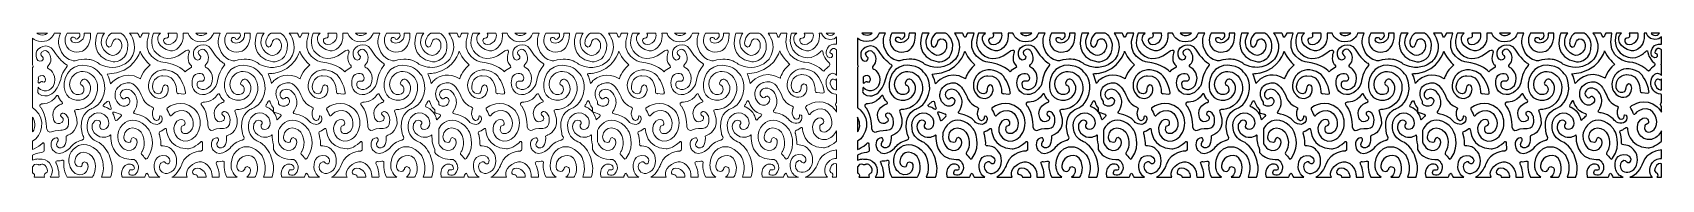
# Model space of a CAD drawing. Header units: centimetres. Extents: x 1.9 to 27.5, y -9.5 to -7.2.
import ezdxf

# ---------------------------------------------------------------- set-up
doc = ezdxf.new("R2010")
doc.units = ezdxf.units.CM
doc.header["$MEASUREMENT"] = 0
doc.layers.add('layer 1', color=7, linetype='Continuous')

msp = doc.modelspace()

# ---------------------------------------------------------------- linework, layer by layer
at = {"layer": 'layer 1', "color": 7, "lineweight": 9}
for points, knots in [([(10.75089, -7.75887), (10.82051, -7.74004), (10.88485, -7.70086), (10.93544, -7.64084), (10.93544, -7.64084), (11.05537, -7.47618), (10.97928, -7.31476), (10.92145, -7.23134), (10.92145, -7.23134), (10.92145, -7.23134), (11.04817, -7.23134), (11.04817, -7.23134), (11.04817, -7.23134), (11.05531, -7.24357), (11.06027, -7.25532), (11.07103, -7.28136), (11.07103, -7.28136), (11.08867, -7.31029), (11.09602, -7.29477), (11.10483, -7.27784), (11.10483, -7.27784), (11.10483, -7.27784), (11.11446, -7.25519), (11.12636, -7.23134), (11.12636, -7.23134), (11.12636, -7.23134), (11.22865, -7.23134), (11.22865, -7.23134), (11.22865, -7.23134), (11.0845, -7.60103), (11.4154, -7.68556), (11.4154, -7.68556), (11.4154, -7.68556), (11.69382, -7.71453), (11.79591, -7.83932), (11.79591, -7.83932), (11.79591, -7.83932), (11.81215, -7.81926), (11.87479, -7.78361), (11.87479, -7.78361), (11.87479, -7.78361), (11.92815, -7.77024), (11.87479, -7.72567), (11.87479, -7.72567), (11.87479, -7.72567), (11.81215, -7.65214), (11.86319, -7.52735), (11.86319, -7.52735), (11.86319, -7.52735), (11.86551, -7.4761), (11.80287, -7.50952), (11.80287, -7.50952), (11.80287, -7.50952), (11.64742, -7.63654), (11.49893, -7.68779), (11.34348, -7.54963), (11.34348, -7.54963), (11.23682, -7.45484), (11.26887, -7.3118), (11.29951, -7.23134), (11.29951, -7.23134), (11.29951, -7.23134), (11.40923, -7.23134), (11.40923, -7.23134), (11.40923, -7.23134), (11.3128, -7.295), (11.36606, -7.47082), (11.56338, -7.50961), (11.56338, -7.50961), (11.65231, -7.52134), (11.75481, -7.42683), (11.76295, -7.31799), (11.76295, -7.31799), (11.76295, -7.31799), (11.76833, -7.2717), (11.76414, -7.23134), (11.76414, -7.23134), (11.76414, -7.23134), (11.84167, -7.23134), (11.84167, -7.23134), (11.84167, -7.23134), (11.85491, -7.2732), (11.89976, -7.36496), (12.03915, -7.36942), (12.03915, -7.36942), (12.17685, -7.37383), (12.22609, -7.28341), (12.243, -7.23134), (12.243, -7.23134), (12.243, -7.23134), (12.34657, -7.23134), (12.34657, -7.23134), (12.34657, -7.23134), (12.28909, -7.35621), (12.33031, -7.45619), (12.33031, -7.45619), (12.33031, -7.45619), (12.40456, -7.68348), (12.57548, -7.66751), (12.57548, -7.66751), (12.57548, -7.66751), (12.72513, -7.62295), (12.83417, -7.65414), (12.83417, -7.65414), (12.83417, -7.65414), (12.97222, -7.69648), (12.91886, -7.71988), (13.05923, -7.75776), (13.05923, -7.75776), (13.1996, -7.79564), (13.35041, -7.75776), (13.44901, -7.64077), (13.44901, -7.64077), (13.56892, -7.47615), (13.4929, -7.31478), (13.43507, -7.23134), (13.43507, -7.23134), (13.43507, -7.23134), (13.5593, -7.23134), (13.5593, -7.23134), (13.5593, -7.23134), (13.56764, -7.24463), (13.57194, -7.25474), (13.58322, -7.28203), (13.58322, -7.28203), (13.59932, -7.30845), (13.60603, -7.29427), (13.61409, -7.27881), (13.61409, -7.27881), (13.61409, -7.27881), (13.62428, -7.25484), (13.63627, -7.23134), (13.63627, -7.23134), (13.63627, -7.23134), (13.73155, -7.23134), (13.73155, -7.23134), (13.73155, -7.23134), (13.6343, -7.6664), (14.01011, -7.68913), (14.01011, -7.68913), (14.01011, -7.68913), (14.15241, -7.6921), (14.28852, -7.81391), (14.28852, -7.81391), (14.28852, -7.81391), (14.30863, -7.84362), (14.31791, -7.82431), (14.31791, -7.82431), (14.31791, -7.82431), (14.32565, -7.80648), (14.3937, -7.75301), (14.3937, -7.75301), (14.3937, -7.75301), (14.42928, -7.71884), (14.3968, -7.7025), (14.3968, -7.7025), (14.3968, -7.7025), (14.30863, -7.62376), (14.3009, -7.54503), (14.3009, -7.54503), (14.3009, -7.54503), (14.29471, -7.4663), (14.2545, -7.53166), (14.2545, -7.53166), (14.2545, -7.53166), (14.2545, -7.53166), (14.11374, -7.69061), (13.92039, -7.58365), (13.92039, -7.58365), (13.74685, -7.47717), (13.77988, -7.30306), (13.80294, -7.23134), (13.80294, -7.23134), (13.80294, -7.23134), (13.88582, -7.23134), (13.88582, -7.23134), (13.88582, -7.23134), (13.78939, -7.295), (13.84265, -7.47082), (14.03997, -7.50961), (14.03997, -7.50961), (14.12889, -7.52134), (14.23139, -7.42683), (14.23954, -7.31799), (14.23954, -7.31799), (14.23954, -7.31799), (14.24492, -7.2717), (14.24073, -7.23134), (14.24073, -7.23134), (14.24073, -7.23134), (14.27913, -7.23134), (14.27913, -7.23134), (14.27913, -7.23134), (14.27913, -7.23134), (14.27918, -7.23146), (14.27918, -7.23146), (14.27918, -7.23146), (14.27918, -7.23146), (14.29299, -7.32865), (14.40804, -7.33233), (14.40804, -7.33233), (14.46043, -7.33401), (14.49268, -7.31409), (14.51246, -7.29073), (14.51246, -7.29073), (14.51246, -7.29073), (14.51246, -7.40679), (14.51246, -7.40679), (14.51246, -7.40679), (14.44255, -7.3996), (14.39784, -7.43525), (14.39784, -7.43525), (14.39784, -7.43525), (14.30425, -7.53404), (14.37464, -7.60683), (14.37464, -7.60683), (14.37464, -7.60683), (14.42801, -7.64545), (14.44657, -7.59569), (14.44657, -7.59569), (14.44657, -7.59569), (14.45663, -7.55632), (14.42724, -7.55186), (14.42724, -7.55186), (14.42724, -7.55186), (14.41331, -7.55335), (14.3914, -7.53458), (14.4311, -7.48947), (14.4311, -7.48947), (14.46122, -7.45526), (14.49879, -7.48362), (14.51246, -7.49615), (14.51246, -7.49615), (14.51246, -7.49615), (14.51246, -7.71756), (14.51246, -7.71756), (14.51246, -7.71756), (14.51091, -7.72054), (14.51002, -7.72409), (14.51002, -7.7279), (14.51002, -7.7279), (14.51002, -7.73171), (14.51091, -7.73526), (14.51246, -7.73823), (14.51246, -7.73823), (14.51246, -7.73823), (14.51246, -7.8998), (14.51246, -7.8998), (14.51246, -7.8998), (14.49588, -7.87234), (14.45183, -7.8357), (14.38755, -7.89904), (14.38755, -7.89904), (14.34569, -7.94028), (14.34639, -8.00734), (14.3483, -8.03606), (14.3483, -8.03606), (14.35375, -8.11782), (14.41331, -8.18624), (14.49998, -8.19419), (14.49998, -8.19419), (14.49998, -8.19419), (14.50556, -8.19596), (14.51246, -8.19615), (14.51246, -8.19615), (14.51246, -8.19615), (14.51246, -8.32565), (14.51246, -8.32565), (14.51246, -8.32565), (14.49004, -8.33675), (14.49599, -8.37002), (14.51246, -8.38631), (14.51246, -8.38631), (14.51246, -8.38631), (14.51246, -8.47454), (14.51246, -8.47454), (14.51246, -8.47454), (14.49652, -8.44569), (14.47503, -8.41849), (14.44722, -8.39417), (14.44722, -8.39417), (14.25533, -8.2264), (14.04679, -8.37311), (14.04679, -8.37311), (14.04679, -8.37311), (14.00383, -8.39569), (14.03533, -8.42344), (14.03533, -8.42344), (14.03533, -8.42344), (14.05752, -8.46086), (14.07041, -8.50022), (14.07041, -8.50022), (14.07041, -8.50022), (14.08258, -8.52603), (14.10335, -8.50087), (14.10335, -8.50087), (14.10335, -8.50087), (14.10335, -8.50087), (14.11643, -8.45869), (14.21524, -8.4303), (14.21524, -8.4303), (14.39853, -8.38513), (14.47872, -8.61227), (14.42144, -8.71551), (14.42144, -8.71551), (14.36416, -8.81876), (14.2539, -8.80327), (14.24674, -8.73358), (14.24674, -8.73358), (14.24531, -8.65099), (14.26106, -8.68196), (14.29686, -8.65615), (14.29686, -8.65615), (14.33266, -8.63034), (14.294, -8.51161), (14.1823, -8.5942), (14.1823, -8.5942), (14.06345, -8.7168), (14.17658, -8.94136), (14.35414, -8.90393), (14.35414, -8.90393), (14.42088, -8.88986), (14.47772, -8.83804), (14.51246, -8.76994), (14.51246, -8.76994), (14.51246, -8.76994), (14.51246, -8.93007), (14.51246, -8.93007), (14.51246, -8.93007), (14.5089, -8.93354), (14.50654, -8.93663), (14.50654, -8.93663), (14.50654, -8.93663), (14.39413, -9.02876), (14.34473, -9.03181), (14.30452, -9.03617), (14.30452, -9.03617), (13.98451, -9.02674), (13.97712, -8.73513), (13.97712, -8.73513), (13.97712, -8.73513), (13.97466, -8.70031), (13.95005, -8.72135), (13.95005, -8.72135), (13.95005, -8.72135), (13.91066, -8.74964), (13.8844, -8.75979), (13.8844, -8.75979), (13.8844, -8.75979), (13.84338, -8.76777), (13.86553, -8.81275), (13.86553, -8.81275), (13.86553, -8.81275), (13.88768, -8.88819), (13.88604, -8.94912), (13.88604, -8.94912), (13.88604, -8.94912), (13.88686, -8.97741), (13.87702, -8.98757), (13.92133, -8.99047), (13.92133, -8.99047), (14.0083, -8.99917), (14.03456, -9.01876), (14.09036, -9.08259), (14.09036, -9.08259), (14.14616, -9.14643), (14.15764, -9.30601), (14.07887, -9.37782), (14.07887, -9.37782), (14.0001, -9.44964), (13.89917, -9.4286), (13.87291, -9.36187), (13.87291, -9.36187), (13.84666, -9.29513), (13.8844, -9.26104), (13.8844, -9.26104), (13.8844, -9.26104), (13.9402, -9.20591), (13.96642, -9.26422), (13.96642, -9.26422), (13.96642, -9.26422), (14.01448, -9.30993), (14.08002, -9.19275), (13.97006, -9.14767), (13.97006, -9.14767), (13.79966, -9.10453), (13.76761, -9.27194), (13.788, -9.3608), (13.788, -9.3608), (13.80253, -9.42412), (13.84259, -9.48154), (13.91237, -9.5), (13.91237, -9.5), (13.91237, -9.5), (13.7488, -9.5), (13.7488, -9.5), (13.7488, -9.5), (13.73732, -9.47727), (13.72779, -9.45486), (13.72779, -9.45486), (13.72779, -9.45486), (13.71974, -9.4394), (13.71303, -9.42522), (13.69692, -9.45164), (13.69692, -9.45164), (13.68631, -9.47732), (13.68187, -9.48778), (13.67444, -9.5), (13.67444, -9.5), (13.67444, -9.5), (13.34499, -9.5), (13.34499, -9.5), (13.34499, -9.5), (13.34423, -9.49227), (13.3416, -9.48561), (13.3416, -9.48561), (13.3416, -9.48561), (13.32711, -9.42407), (13.34015, -9.37484), (13.37711, -9.32884), (13.37711, -9.32884), (13.41407, -9.28285), (13.49668, -9.28025), (13.52857, -9.32431), (13.52857, -9.32431), (13.55755, -9.37678), (13.5177, -9.38888), (13.49233, -9.3824), (13.49233, -9.3824), (13.46697, -9.37593), (13.46045, -9.39277), (13.46045, -9.39277), (13.46045, -9.39277), (13.43508, -9.44524), (13.45538, -9.46597), (13.49451, -9.46921), (13.49451, -9.46921), (13.53364, -9.47245), (13.56045, -9.44783), (13.56045, -9.44783), (13.56045, -9.44783), (13.64452, -9.35196), (13.5764, -9.26859), (13.5764, -9.26859), (13.5764, -9.26859), (13.5764, -9.26859), (13.56045, -9.2077), (13.48654, -9.22066), (13.48654, -9.22066), (13.16623, -9.21029), (13.16614, -8.90122), (13.16807, -8.85673), (13.16807, -8.85673), (13.17001, -8.81225), (13.15568, -8.84054), (13.15568, -8.84054), (13.15568, -8.84054), (13.15568, -8.84054), (13.09392, -8.88832), (12.99537, -8.86176), (12.99537, -8.86176), (12.82072, -8.79439), (12.88159, -8.65316), (12.88159, -8.65316), (12.88159, -8.65316), (12.91855, -8.57283), (12.9874, -8.61235), (12.9874, -8.61235), (12.9874, -8.61235), (13.03088, -8.63373), (12.99174, -8.67584), (12.99174, -8.67584), (12.99174, -8.67584), (12.97653, -8.72831), (13.0287, -8.74515), (13.0287, -8.74515), (13.0287, -8.74515), (13.0816, -8.76005), (13.17509, -8.7024), (13.11494, -8.56441), (13.11494, -8.56441), (12.99537, -8.40958), (12.79753, -8.5074), (12.79173, -8.67648), (12.79173, -8.67648), (12.78594, -8.84556), (12.88058, -8.90193), (12.92478, -8.9246), (12.92478, -8.9246), (12.96899, -8.94727), (12.99377, -8.95569), (13.04885, -9.00946), (13.04885, -9.00946), (13.13827, -9.11503), (13.15464, -9.18179), (13.18001, -9.29062), (13.18001, -9.29062), (13.20191, -9.38459), (13.17194, -9.47661), (13.16334, -9.5), (13.16334, -9.5), (13.16334, -9.5), (13.02975, -9.5), (13.02975, -9.5), (13.02975, -9.5), (13.10001, -9.32753), (13.01708, -9.16827), (12.99544, -9.14936), (12.99544, -9.14936), (12.8756, -8.99339), (12.72716, -9.00073), (12.64409, -9.05211), (12.64409, -9.05211), (12.50178, -9.14997), (12.51923, -9.33802), (12.52104, -9.34903), (12.52104, -9.34903), (12.52285, -9.35998), (12.53611, -9.4473), (12.61344, -9.5), (12.61344, -9.5), (12.61344, -9.5), (12.45323, -9.5), (12.45323, -9.5), (12.45323, -9.5), (12.39218, -9.39265), (12.41116, -9.26963), (12.41116, -9.26963), (12.41116, -9.26963), (12.41659, -9.23183), (12.3779, -9.24682), (12.3779, -9.24682), (12.3779, -9.24682), (12.34057, -9.26116), (12.30595, -9.25269), (12.30595, -9.25269), (12.30595, -9.25269), (12.26726, -9.25529), (12.28898, -9.29114), (12.28898, -9.29114), (12.28898, -9.29114), (12.32823, -9.38196), (12.33516, -9.45378), (12.33346, -9.5), (12.33346, -9.5), (12.33346, -9.5), (12.22048, -9.5), (12.22048, -9.5), (12.22048, -9.5), (12.22032, -9.47269), (12.2177, -9.45017), (12.2177, -9.45017), (12.2177, -9.45017), (12.20956, -9.34133), (12.10706, -9.24682), (12.01813, -9.25855), (12.01813, -9.25855), (11.85144, -9.29131), (11.78756, -9.42188), (11.82987, -9.5), (11.82987, -9.5), (11.82987, -9.5), (11.5859, -9.5), (11.5859, -9.5), (11.5859, -9.5), (11.68841, -9.44443), (11.7452, -9.29359), (11.7452, -9.29359), (11.7452, -9.29359), (11.8122, -9.09527), (12.04497, -9.08676), (12.04497, -9.08676), (12.04497, -9.08676), (12.07323, -9.08702), (12.07061, -9.06487), (12.07061, -9.06487), (12.07061, -9.06487), (12.07061, -9.06487), (12.06915, -8.95225), (12.06915, -8.95225), (12.06915, -8.95225), (12.06013, -8.91743), (12.03305, -8.95297), (12.03305, -8.95297), (12.03305, -8.95297), (11.92063, -9.0451), (11.87123, -9.04816), (11.83103, -9.05251), (11.83103, -9.05251), (11.51102, -9.04308), (11.50363, -8.75147), (11.50363, -8.75147), (11.50363, -8.75147), (11.50117, -8.71665), (11.47655, -8.73769), (11.47655, -8.73769), (11.47655, -8.73769), (11.43717, -8.76598), (11.41091, -8.77614), (11.41091, -8.77614), (11.41091, -8.77614), (11.36988, -8.78411), (11.39204, -8.82909), (11.39204, -8.82909), (11.39204, -8.82909), (11.41419, -8.90453), (11.41255, -8.96546), (11.41255, -8.96546), (11.41255, -8.96546), (11.41337, -8.99375), (11.40352, -9.00391), (11.44783, -9.00681), (11.44783, -9.00681), (11.53481, -9.01551), (11.56107, -9.0351), (11.61687, -9.09893), (11.61687, -9.09893), (11.67266, -9.16277), (11.68415, -9.32235), (11.60538, -9.39417), (11.60538, -9.39417), (11.52661, -9.46598), (11.42568, -9.44494), (11.39942, -9.37821), (11.39942, -9.37821), (11.37316, -9.31147), (11.41091, -9.27738), (11.41091, -9.27738), (11.41091, -9.27738), (11.46671, -9.22225), (11.49292, -9.28056), (11.49292, -9.28056), (11.49292, -9.28056), (11.54098, -9.32627), (11.60652, -9.20909), (11.49656, -9.16401), (11.49656, -9.16401), (11.32616, -9.12088), (11.29412, -9.28828), (11.31451, -9.37714), (11.31451, -9.37714), (11.32601, -9.42725), (11.35349, -9.47366), (11.39903, -9.5), (11.39903, -9.5), (11.39903, -9.5), (11.23182, -9.5), (11.23182, -9.5), (11.23182, -9.5), (11.22052, -9.47713), (11.21157, -9.45609), (11.21157, -9.45609), (11.21157, -9.45609), (11.20276, -9.43915), (11.19541, -9.42363), (11.17778, -9.45256), (11.17778, -9.45256), (11.16777, -9.47677), (11.16278, -9.48863), (11.15639, -9.5), (11.15639, -9.5), (11.15639, -9.5), (10.80405, -9.5), (10.80405, -9.5), (10.80405, -9.5), (10.80329, -9.49227), (10.80066, -9.48561), (10.80066, -9.48561), (10.80066, -9.48561), (10.78617, -9.42407), (10.79921, -9.37484), (10.83617, -9.32884), (10.83617, -9.32884), (10.87313, -9.28285), (10.95574, -9.28025), (10.98763, -9.32431), (10.98763, -9.32431), (11.01661, -9.37678), (10.97676, -9.38888), (10.95139, -9.3824), (10.95139, -9.3824), (10.92603, -9.37593), (10.91951, -9.39277), (10.91951, -9.39277), (10.91951, -9.39277), (10.89414, -9.44524), (10.91443, -9.46597), (10.95357, -9.46921), (10.95357, -9.46921), (10.9927, -9.47245), (11.01951, -9.44783), (11.01951, -9.44783), (11.01951, -9.44783), (11.10357, -9.35196), (11.03545, -9.26859), (11.03545, -9.26859), (11.03545, -9.26859), (11.03545, -9.26859), (11.01951, -9.2077), (10.94559, -9.22066), (10.94559, -9.22066), (10.79127, -9.21566), (10.7113, -9.14132), (10.67005, -9.06065), (10.67005, -9.06065), (10.67005, -9.06065), (10.67005, -8.99164), (10.67005, -8.99164), (10.67005, -8.99164), (10.65259, -8.92903), (10.65303, -8.87368), (10.65376, -8.85673), (10.65376, -8.85673), (10.65569, -8.81225), (10.64136, -8.84054), (10.64136, -8.84054), (10.64136, -8.84054), (10.64136, -8.84054), (10.57961, -8.88832), (10.48106, -8.86176), (10.48106, -8.86176), (10.30641, -8.79439), (10.36728, -8.65316), (10.36728, -8.65316), (10.36728, -8.65316), (10.40424, -8.57283), (10.47308, -8.61235), (10.47308, -8.61235), (10.47308, -8.61235), (10.51656, -8.63373), (10.47743, -8.67584), (10.47743, -8.67584), (10.47743, -8.67584), (10.46221, -8.72831), (10.51439, -8.74515), (10.51439, -8.74515), (10.51439, -8.74515), (10.56729, -8.76005), (10.66077, -8.7024), (10.60063, -8.56441), (10.60063, -8.56441), (10.48106, -8.40958), (10.28322, -8.5074), (10.27742, -8.67648), (10.27742, -8.67648), (10.27162, -8.84556), (10.36626, -8.90193), (10.41047, -8.9246), (10.41047, -8.9246), (10.45467, -8.94727), (10.47946, -8.95569), (10.53453, -9.00946), (10.53453, -9.00946), (10.62396, -9.11503), (10.64033, -9.18179), (10.66569, -9.29062), (10.66569, -9.29062), (10.68759, -9.38459), (10.65763, -9.47661), (10.64903, -9.5), (10.64903, -9.5), (10.64903, -9.5), (10.51544, -9.5), (10.51544, -9.5), (10.51544, -9.5), (10.58569, -9.32753), (10.50277, -9.16827), (10.48112, -9.14936), (10.48112, -9.14936), (10.36128, -8.99339), (10.21284, -9.00073), (10.12977, -9.05211), (10.12977, -9.05211), (9.98746, -9.14997), (10.00491, -9.33802), (10.00673, -9.34903), (10.00673, -9.34903), (10.00853, -9.35998), (10.02179, -9.4473), (10.09913, -9.5), (10.09913, -9.5), (10.09913, -9.5), (9.93892, -9.5), (9.93892, -9.5), (9.93892, -9.5), (9.87786, -9.39265), (9.89685, -9.26963), (9.89685, -9.26963), (9.89685, -9.26963), (9.90228, -9.23183), (9.86359, -9.24682), (9.86359, -9.24682), (9.86359, -9.24682), (9.82625, -9.26116), (9.79163, -9.25269), (9.79163, -9.25269), (9.79163, -9.25269), (9.75294, -9.25529), (9.77466, -9.29114), (9.77466, -9.29114), (9.77466, -9.29114), (9.81392, -9.38196), (9.82084, -9.45378), (9.81914, -9.5), (9.81914, -9.5), (9.81914, -9.5), (9.70617, -9.5), (9.70617, -9.5), (9.70617, -9.5), (9.706, -9.47269), (9.70339, -9.45017), (9.70339, -9.45017), (9.70339, -9.45017), (9.69524, -9.34133), (9.59274, -9.24682), (9.50382, -9.25855), (9.50382, -9.25855), (9.33713, -9.29131), (9.27325, -9.42188), (9.31556, -9.5), (9.31556, -9.5), (9.31556, -9.5), (9.07159, -9.5), (9.07159, -9.5), (9.07159, -9.5), (9.1741, -9.44443), (9.23089, -9.29359), (9.23089, -9.29359), (9.23089, -9.29359), (9.29789, -9.09527), (9.53066, -9.08676), (9.53066, -9.08676), (9.53066, -9.08676), (9.55892, -9.08702), (9.55629, -9.06487), (9.55629, -9.06487), (9.55629, -9.06487), (9.55629, -9.06487), (9.55484, -8.95225), (9.55484, -8.95225), (9.55484, -8.95225), (9.54581, -8.91743), (9.51874, -8.95297), (9.51874, -8.95297), (9.51874, -8.95297), (9.40632, -9.0451), (9.35692, -9.04816), (9.31671, -9.05251), (9.31671, -9.05251), (8.9967, -9.04308), (8.98932, -8.75147), (8.98932, -8.75147), (8.98932, -8.75147), (8.98686, -8.71665), (8.96224, -8.73769), (8.96224, -8.73769), (8.96224, -8.73769), (8.92285, -8.76598), (8.8966, -8.77614), (8.8966, -8.77614), (8.8966, -8.77614), (8.85557, -8.78411), (8.87772, -8.82909), (8.87772, -8.82909), (8.87772, -8.82909), (8.89988, -8.90453), (8.89824, -8.96546), (8.89824, -8.96546), (8.89824, -8.96546), (8.89906, -8.99375), (8.88921, -9.00391), (8.93352, -9.00681), (8.93352, -9.00681), (9.0205, -9.01551), (9.04676, -9.0351), (9.10255, -9.09893), (9.10255, -9.09893), (9.15835, -9.16277), (9.16984, -9.32235), (9.09107, -9.39417), (9.09107, -9.39417), (9.01229, -9.46598), (8.91137, -9.44494), (8.88511, -9.37821), (8.88511, -9.37821), (8.85885, -9.31147), (8.8966, -9.27738), (8.8966, -9.27738), (8.8966, -9.27738), (8.95239, -9.22225), (8.97861, -9.28056), (8.97861, -9.28056), (8.97861, -9.28056), (9.02667, -9.32627), (9.09221, -9.20909), (8.98225, -9.16401), (8.98225, -9.16401), (8.81185, -9.12088), (8.77981, -9.28828), (8.8002, -9.37714), (8.8002, -9.37714), (8.8117, -9.42725), (8.83917, -9.47366), (8.88472, -9.5), (8.88472, -9.5), (8.88472, -9.5), (8.71751, -9.5), (8.71751, -9.5), (8.71751, -9.5), (8.70621, -9.47713), (8.69726, -9.45609), (8.69726, -9.45609), (8.69726, -9.45609), (8.68844, -9.43915), (8.6811, -9.42363), (8.66346, -9.45256), (8.66346, -9.45256), (8.65346, -9.47677), (8.64847, -9.48863), (8.64207, -9.5), (8.64207, -9.5), (8.64207, -9.5), (8.28974, -9.5), (8.28974, -9.5), (8.28974, -9.5), (8.28898, -9.49227), (8.28635, -9.48561), (8.28635, -9.48561), (8.28635, -9.48561), (8.27185, -9.42407), (8.2849, -9.37484), (8.32186, -9.32884), (8.32186, -9.32884), (8.35881, -9.28285), (8.44143, -9.28025), (8.47331, -9.32431), (8.47331, -9.32431), (8.5023, -9.37678), (8.46244, -9.38888), (8.43708, -9.3824), (8.43708, -9.3824), (8.41172, -9.37593), (8.40519, -9.39277), (8.40519, -9.39277), (8.40519, -9.39277), (8.37983, -9.44524), (8.40012, -9.46597), (8.43925, -9.46921), (8.43925, -9.46921), (8.47839, -9.47245), (8.5052, -9.44783), (8.5052, -9.44783), (8.5052, -9.44783), (8.58926, -9.35196), (8.52114, -9.26859), (8.52114, -9.26859), (8.52114, -9.26859), (8.52114, -9.26859), (8.5052, -9.2077), (8.43128, -9.22066), (8.43128, -9.22066), (8.30853, -9.21668), (8.23285, -9.16883), (8.18625, -9.10882), (8.18625, -9.10882), (8.18625, -9.10882), (8.18625, -9.06165), (8.18625, -9.06165), (8.18625, -9.06165), (8.14135, -8.97461), (8.14178, -8.87988), (8.14278, -8.85673), (8.14278, -8.85673), (8.14472, -8.81225), (8.13038, -8.84054), (8.13038, -8.84054), (8.13038, -8.84054), (8.13038, -8.84054), (8.06863, -8.88832), (7.97008, -8.86176), (7.97008, -8.86176), (7.79543, -8.79439), (7.8563, -8.65316), (7.8563, -8.65316), (7.8563, -8.65316), (7.89326, -8.57283), (7.96211, -8.61235), (7.96211, -8.61235), (7.96211, -8.61235), (8.00559, -8.63373), (7.96645, -8.67584), (7.96645, -8.67584), (7.96645, -8.67584), (7.95124, -8.72831), (8.00341, -8.74515), (8.00341, -8.74515), (8.00341, -8.74515), (8.05631, -8.76005), (8.1498, -8.7024), (8.08965, -8.56441), (8.08965, -8.56441), (7.97008, -8.40958), (7.77224, -8.5074), (7.76644, -8.67648), (7.76644, -8.67648), (7.76065, -8.84556), (7.85529, -8.90193), (7.89949, -8.9246), (7.89949, -8.9246), (7.9437, -8.94727), (7.96848, -8.95569), (8.02356, -9.00946), (8.02356, -9.00946), (8.11298, -9.11503), (8.12935, -9.18179), (8.15472, -9.29062), (8.15472, -9.29062), (8.17661, -9.38459), (8.14665, -9.47661), (8.13805, -9.5), (8.13805, -9.5), (8.13805, -9.5), (8.00446, -9.5), (8.00446, -9.5), (8.00446, -9.5), (8.07472, -9.32753), (7.99179, -9.16827), (7.97015, -9.14936), (7.97015, -9.14936), (7.85031, -8.99339), (7.70187, -9.00073), (7.6188, -9.05211), (7.6188, -9.05211), (7.47648, -9.14997), (7.49393, -9.33802), (7.49575, -9.34903), (7.49575, -9.34903), (7.49756, -9.35998), (7.51081, -9.4473), (7.58815, -9.5), (7.58815, -9.5), (7.58815, -9.5), (7.42794, -9.5), (7.42794, -9.5), (7.42794, -9.5), (7.36688, -9.39265), (7.38587, -9.26963), (7.38587, -9.26963), (7.38587, -9.26963), (7.3913, -9.23183), (7.35261, -9.24682), (7.35261, -9.24682), (7.35261, -9.24682), (7.31528, -9.26116), (7.28066, -9.25269), (7.28066, -9.25269), (7.28066, -9.25269), (7.24196, -9.25529), (7.26369, -9.29114), (7.26369, -9.29114), (7.26369, -9.29114), (7.30294, -9.38196), (7.30986, -9.45378), (7.30817, -9.5), (7.30817, -9.5), (7.30817, -9.5), (7.19519, -9.5), (7.19519, -9.5), (7.19519, -9.5), (7.19502, -9.47269), (7.19241, -9.45017), (7.19241, -9.45017), (7.19241, -9.45017), (7.18427, -9.34133), (7.08177, -9.24682), (6.99284, -9.25855), (6.99284, -9.25855), (6.82615, -9.29131), (6.76227, -9.42188), (6.80458, -9.5), (6.80458, -9.5), (6.80458, -9.5), (6.56061, -9.5), (6.56061, -9.5), (6.56061, -9.5), (6.66312, -9.44443), (6.71991, -9.29359), (6.71991, -9.29359), (6.71991, -9.29359), (6.78691, -9.09527), (7.01968, -9.08676), (7.01968, -9.08676), (7.01968, -9.08676), (7.04794, -9.08702), (7.04532, -9.06487), (7.04532, -9.06487), (7.04532, -9.06487), (7.04532, -9.06487), (7.04386, -8.95225), (7.04386, -8.95225), (7.04386, -8.95225), (7.03484, -8.91743), (7.00776, -8.95297), (7.00776, -8.95297), (7.00776, -8.95297), (6.89534, -9.0451), (6.84594, -9.04816), (6.80574, -9.05251), (6.80574, -9.05251), (6.48572, -9.04308), (6.47834, -8.75147), (6.47834, -8.75147), (6.47834, -8.75147), (6.47588, -8.71665), (6.45126, -8.73769), (6.45126, -8.73769), (6.45126, -8.73769), (6.41188, -8.76598), (6.38562, -8.77614), (6.38562, -8.77614), (6.38562, -8.77614), (6.34459, -8.78411), (6.36675, -8.82909), (6.36675, -8.82909), (6.36675, -8.82909), (6.3889, -8.90453), (6.38726, -8.96546), (6.38726, -8.96546), (6.38726, -8.96546), (6.38808, -8.99375), (6.37823, -9.00391), (6.42254, -9.00681), (6.42254, -9.00681), (6.50952, -9.01551), (6.53578, -9.0351), (6.59157, -9.09893), (6.59157, -9.09893), (6.64737, -9.16277), (6.65886, -9.32235), (6.58009, -9.39417), (6.58009, -9.39417), (6.50131, -9.46598), (6.40039, -9.44494), (6.37413, -9.37821), (6.37413, -9.37821), (6.34787, -9.31147), (6.38562, -9.27738), (6.38562, -9.27738), (6.38562, -9.27738), (6.44142, -9.22225), (6.46763, -9.28056), (6.46763, -9.28056), (6.46763, -9.28056), (6.51569, -9.32627), (6.58123, -9.20909), (6.47127, -9.16401), (6.47127, -9.16401), (6.30087, -9.12088), (6.26883, -9.28828), (6.28922, -9.37714), (6.28922, -9.37714), (6.30072, -9.42725), (6.3282, -9.47366), (6.37374, -9.5), (6.37374, -9.5), (6.37374, -9.5), (6.20653, -9.5), (6.20653, -9.5), (6.20653, -9.5), (6.19523, -9.47713), (6.18628, -9.45609), (6.18628, -9.45609), (6.18628, -9.45609), (6.17747, -9.43915), (6.17012, -9.42363), (6.15249, -9.45256), (6.15249, -9.45256), (6.14248, -9.47677), (6.13749, -9.48863), (6.1311, -9.5), (6.1311, -9.5), (6.1311, -9.5), (5.77876, -9.5), (5.77876, -9.5), (5.77876, -9.5), (5.778, -9.49227), (5.77537, -9.48561), (5.77537, -9.48561), (5.77537, -9.48561), (5.76087, -9.42407), (5.77392, -9.37484), (5.81088, -9.32884), (5.81088, -9.32884), (5.84784, -9.28285), (5.93045, -9.28025), (5.96233, -9.32431), (5.96233, -9.32431), (5.99132, -9.37678), (5.95146, -9.38888), (5.9261, -9.3824), (5.9261, -9.3824), (5.90074, -9.37593), (5.89421, -9.39277), (5.89421, -9.39277), (5.89421, -9.39277), (5.86885, -9.44524), (5.88914, -9.46597), (5.92827, -9.46921), (5.92827, -9.46921), (5.96741, -9.47245), (5.99422, -9.44783), (5.99422, -9.44783), (5.99422, -9.44783), (6.07828, -9.35196), (6.01016, -9.26859), (6.01016, -9.26859), (6.01016, -9.26859), (6.01016, -9.26859), (5.99422, -9.2077), (5.9203, -9.22066), (5.9203, -9.22066), (5.76598, -9.21566), (5.68601, -9.14132), (5.64476, -9.06065), (5.64476, -9.06065), (5.64476, -9.06065), (5.64476, -8.99164), (5.64476, -8.99164), (5.64476, -8.99164), (5.6273, -8.92903), (5.62773, -8.87368), (5.62847, -8.85673), (5.62847, -8.85673), (5.6304, -8.81225), (5.61607, -8.84054), (5.61607, -8.84054), (5.61607, -8.84054), (5.61607, -8.84054), (5.55432, -8.88832), (5.45576, -8.86176), (5.45576, -8.86176), (5.28112, -8.79439), (5.34199, -8.65316), (5.34199, -8.65316), (5.34199, -8.65316), (5.37895, -8.57283), (5.44779, -8.61235), (5.44779, -8.61235), (5.44779, -8.61235), (5.49127, -8.63373), (5.45214, -8.67584), (5.45214, -8.67584), (5.45214, -8.67584), (5.43692, -8.72831), (5.4891, -8.74515), (5.4891, -8.74515), (5.4891, -8.74515), (5.542, -8.76005), (5.63548, -8.7024), (5.57533, -8.56441), (5.57533, -8.56441), (5.45576, -8.40958), (5.25793, -8.5074), (5.25213, -8.67648), (5.25213, -8.67648), (5.24633, -8.84556), (5.34097, -8.90193), (5.38518, -8.9246), (5.38518, -8.9246), (5.42938, -8.94727), (5.45417, -8.95569), (5.50924, -9.00946), (5.50924, -9.00946), (5.59867, -9.11503), (5.61504, -9.18179), (5.6404, -9.29062), (5.6404, -9.29062), (5.6623, -9.38459), (5.63234, -9.47661), (5.62374, -9.5), (5.62374, -9.5), (5.62374, -9.5), (5.49015, -9.5), (5.49015, -9.5), (5.49015, -9.5), (5.5604, -9.32753), (5.47747, -9.16827), (5.45583, -9.14936), (5.45583, -9.14936), (5.33599, -8.99339), (5.18755, -9.00073), (5.10448, -9.05211), (5.10448, -9.05211), (4.96217, -9.14997), (4.97962, -9.33802), (4.98144, -9.34903), (4.98144, -9.34903), (4.98324, -9.35998), (4.9965, -9.4473), (5.07384, -9.5), (5.07384, -9.5), (5.07384, -9.5), (4.91362, -9.5), (4.91362, -9.5), (4.91362, -9.5), (4.85257, -9.39265), (4.87156, -9.26963), (4.87156, -9.26963), (4.87156, -9.26963), (4.87699, -9.23183), (4.8383, -9.24682), (4.8383, -9.24682), (4.8383, -9.24682), (4.80096, -9.26116), (4.76634, -9.25269), (4.76634, -9.25269), (4.76634, -9.25269), (4.72765, -9.25529), (4.74937, -9.29114), (4.74937, -9.29114), (4.74937, -9.29114), (4.78863, -9.38196), (4.79555, -9.45378), (4.79385, -9.5), (4.79385, -9.5), (4.79385, -9.5), (4.68088, -9.5), (4.68088, -9.5), (4.68088, -9.5), (4.68071, -9.47269), (4.6781, -9.45017), (4.6781, -9.45017), (4.6781, -9.45017), (4.66995, -9.34133), (4.56745, -9.24682), (4.47853, -9.25855), (4.47853, -9.25855), (4.31184, -9.29131), (4.24796, -9.42188), (4.29027, -9.5), (4.29027, -9.5), (4.29027, -9.5), (4.0463, -9.5), (4.0463, -9.5), (4.0463, -9.5), (4.14881, -9.44443), (4.2056, -9.29359), (4.2056, -9.29359), (4.2056, -9.29359), (4.2726, -9.09527), (4.50537, -9.08676), (4.50537, -9.08676), (4.50537, -9.08676), (4.53362, -9.08702), (4.531, -9.06487), (4.531, -9.06487), (4.531, -9.06487), (4.531, -9.06487), (4.52955, -8.95225), (4.52955, -8.95225), (4.52955, -8.95225), (4.52052, -8.91743), (4.49344, -8.95297), (4.49344, -8.95297), (4.49344, -8.95297), (4.38103, -9.0451), (4.33163, -9.04816), (4.29142, -9.05251), (4.29142, -9.05251), (3.97141, -9.04308), (3.96403, -8.75147), (3.96403, -8.75147), (3.96403, -8.75147), (3.96156, -8.71665), (3.93695, -8.73769), (3.93695, -8.73769), (3.93695, -8.73769), (3.89756, -8.76598), (3.8713, -8.77614), (3.8713, -8.77614), (3.8713, -8.77614), (3.83028, -8.78411), (3.85243, -8.82909), (3.85243, -8.82909), (3.85243, -8.82909), (3.87459, -8.90453), (3.87295, -8.96546), (3.87295, -8.96546), (3.87295, -8.96546), (3.87377, -8.99375), (3.86392, -9.00391), (3.90823, -9.00681), (3.90823, -9.00681), (3.99521, -9.01551), (4.02146, -9.0351), (4.07726, -9.09893), (4.07726, -9.09893), (4.13306, -9.16277), (4.14455, -9.32235), (4.06577, -9.39417), (4.06577, -9.39417), (3.987, -9.46598), (3.88607, -9.44494), (3.85982, -9.37821), (3.85982, -9.37821), (3.83356, -9.31147), (3.8713, -9.27738), (3.8713, -9.27738), (3.8713, -9.27738), (3.9271, -9.22225), (3.95332, -9.28056), (3.95332, -9.28056), (3.95332, -9.28056), (4.00138, -9.32627), (4.06692, -9.20909), (3.95696, -9.16401), (3.95696, -9.16401), (3.78656, -9.12088), (3.75452, -9.28828), (3.77491, -9.37714), (3.77491, -9.37714), (3.7864, -9.42725), (3.81388, -9.47366), (3.85942, -9.5), (3.85942, -9.5), (3.85942, -9.5), (3.69222, -9.5), (3.69222, -9.5), (3.69222, -9.5), (3.68092, -9.47713), (3.67197, -9.45609), (3.67197, -9.45609), (3.67197, -9.45609), (3.66315, -9.43915), (3.65581, -9.42363), (3.63817, -9.45256), (3.63817, -9.45256), (3.62817, -9.47677), (3.62317, -9.48863), (3.61678, -9.5), (3.61678, -9.5), (3.61678, -9.5), (3.26445, -9.5), (3.26445, -9.5), (3.26445, -9.5), (3.26369, -9.49227), (3.26106, -9.48561), (3.26106, -9.48561), (3.26106, -9.48561), (3.24656, -9.42407), (3.25961, -9.37484), (3.29656, -9.32884), (3.29656, -9.32884), (3.33352, -9.28285), (3.41614, -9.28025), (3.44802, -9.32431), (3.44802, -9.32431), (3.47701, -9.37678), (3.43715, -9.38888), (3.41179, -9.3824), (3.41179, -9.3824), (3.38642, -9.37593), (3.3799, -9.39277), (3.3799, -9.39277), (3.3799, -9.39277), (3.35454, -9.44524), (3.37483, -9.46597), (3.41396, -9.46921), (3.41396, -9.46921), (3.45309, -9.47245), (3.47991, -9.44783), (3.47991, -9.44783), (3.47991, -9.44783), (3.56397, -9.35196), (3.49585, -9.26859), (3.49585, -9.26859), (3.49585, -9.26859), (3.49585, -9.26859), (3.47991, -9.2077), (3.40599, -9.22066), (3.40599, -9.22066), (3.08568, -9.21029), (3.0856, -8.90122), (3.08753, -8.85673), (3.08753, -8.85673), (3.08946, -8.81225), (3.07513, -8.84054), (3.07513, -8.84054), (3.07513, -8.84054), (3.07513, -8.84054), (3.01338, -8.88832), (2.91482, -8.86176), (2.91482, -8.86176), (2.74018, -8.79439), (2.80105, -8.65316), (2.80105, -8.65316), (2.80105, -8.65316), (2.83801, -8.57283), (2.90685, -8.61235), (2.90685, -8.61235), (2.90685, -8.61235), (2.95033, -8.63373), (2.9112, -8.67584), (2.9112, -8.67584), (2.9112, -8.67584), (2.89598, -8.72831), (2.94816, -8.74515), (2.94816, -8.74515), (2.94816, -8.74515), (3.00106, -8.76005), (3.09454, -8.7024), (3.03439, -8.56441), (3.03439, -8.56441), (2.91482, -8.40958), (2.71699, -8.5074), (2.71119, -8.67648), (2.71119, -8.67648), (2.70539, -8.84556), (2.80003, -8.90193), (2.84424, -8.9246), (2.84424, -8.9246), (2.88844, -8.94727), (2.91323, -8.95569), (2.9683, -9.00946), (2.9683, -9.00946), (3.05773, -9.11503), (3.0741, -9.18179), (3.09946, -9.29062), (3.09946, -9.29062), (3.12136, -9.38459), (3.09139, -9.47661), (3.0828, -9.5), (3.0828, -9.5), (3.0828, -9.5), (2.93762, -9.5), (2.93762, -9.5), (2.93762, -9.5), (3.01593, -9.31518), (2.92825, -9.14263), (2.90561, -9.1224), (2.90561, -9.1224), (2.78209, -8.95805), (2.62909, -8.96579), (2.54346, -9.01992), (2.54346, -9.01992), (2.39678, -9.12304), (2.42672, -9.2672), (2.42859, -9.2788), (2.42859, -9.2788), (2.43046, -9.2904), (2.44427, -9.38342), (2.52521, -9.43885), (2.52521, -9.43885), (2.69787, -9.5265), (2.76501, -9.32606), (2.70793, -9.27493), (2.70793, -9.27493), (2.65084, -9.2238), (2.63259, -9.30071), (2.63259, -9.30071), (2.63259, -9.30071), (2.63259, -9.30071), (2.63306, -9.33466), (2.60125, -9.33637), (2.60125, -9.33637), (2.52404, -9.33852), (2.51936, -9.26505), (2.51983, -9.24486), (2.51983, -9.24486), (2.53714, -9.06311), (2.7636, -9.06568), (2.82116, -9.22294), (2.82116, -9.22294), (2.87871, -9.3802), (2.80525, -9.48203), (2.80525, -9.48203), (2.80525, -9.48203), (2.80013, -9.48882), (2.79717, -9.4948), (2.7957, -9.5), (2.7957, -9.5), (2.7957, -9.5), (2.39779, -9.5), (2.39779, -9.5), (2.39779, -9.5), (2.32703, -9.38978), (2.34763, -9.25626), (2.34763, -9.25626), (2.34763, -9.25626), (2.35306, -9.21846), (2.31437, -9.23345), (2.31437, -9.23345), (2.31437, -9.23345), (2.27704, -9.24779), (2.24242, -9.23932), (2.24242, -9.23932), (2.24242, -9.23932), (2.20373, -9.24192), (2.22545, -9.27777), (2.22545, -9.27777), (2.22545, -9.27777), (2.26872, -9.37787), (2.27271, -9.45491), (2.26916, -9.5), (2.26916, -9.5), (2.26916, -9.5), (2.13056, -9.5), (2.13056, -9.5), (2.13056, -9.5), (2.13841, -9.49085), (2.14608, -9.47865), (2.15325, -9.46267), (2.15325, -9.46267), (2.19413, -9.37156), (2.13351, -9.22683), (2.00523, -9.21506), (2.00523, -9.21506), (2.00523, -9.21506), (1.97961, -9.2096), (1.96235, -9.21685), (1.96235, -9.21685), (1.9452, -9.20791), (1.91704, -9.21391), (1.91704, -9.21391), (1.91704, -9.21391), (1.89369, -9.21605), (1.87259, -9.2226), (1.85394, -9.23242), (1.85394, -9.23242), (1.85394, -9.23242), (1.85394, -9.15073), (1.85394, -9.15073), (1.85394, -9.15073), (1.93252, -9.11001), (2.01032, -9.10716), (2.01032, -9.10716), (2.01032, -9.10716), (2.03857, -9.10742), (2.03595, -9.08527), (2.03595, -9.08527), (2.03595, -9.08527), (2.03595, -9.08527), (2.03449, -8.97265), (2.03449, -8.97265), (2.03449, -8.97265), (2.02547, -8.93783), (1.99839, -8.97337), (1.99839, -8.97337), (1.99839, -8.97337), (1.93191, -9.02785), (1.88747, -9.05118), (1.85394, -9.06205), (1.85394, -9.06205), (1.85394, -9.06205), (1.85394, -8.93051), (1.85394, -8.93051), (1.85394, -8.93051), (1.99976, -8.85307), (2.07025, -8.59043), (1.89714, -8.43908), (1.89714, -8.43908), (1.8828, -8.42654), (1.86837, -8.41578), (1.85394, -8.40657), (1.85394, -8.40657), (1.85394, -8.40657), (1.85394, -7.77191), (1.85394, -7.77191), (1.85394, -7.77191), (1.87067, -7.76187), (1.8631, -7.74558), (1.85394, -7.7338), (1.85394, -7.7338), (1.85394, -7.7338), (1.85394, -7.31405), (1.85394, -7.31405), (1.85394, -7.31405), (1.8842, -7.34007), (1.92856, -7.36101), (1.99335, -7.36308), (1.99335, -7.36308), (2.12561, -7.36731), (2.17627, -7.28407), (2.19505, -7.23134), (2.19505, -7.23134), (2.19505, -7.23134), (2.29342, -7.23134), (2.29342, -7.23134), (2.29342, -7.23134), (2.2359, -7.35624), (2.27713, -7.45626), (2.27713, -7.45626), (2.27713, -7.45626), (2.35138, -7.68355), (2.5223, -7.66758), (2.5223, -7.66758), (2.5223, -7.66758), (2.67195, -7.62301), (2.78099, -7.65421), (2.78099, -7.65421), (2.78099, -7.65421), (2.91904, -7.69654), (2.86568, -7.71994), (3.00605, -7.75782), (3.00605, -7.75782), (3.14642, -7.7957), (3.29723, -7.75782), (3.39584, -7.64084), (3.39584, -7.64084), (3.51577, -7.47618), (3.43968, -7.31476), (3.38184, -7.23134), (3.38184, -7.23134), (3.38184, -7.23134), (3.50856, -7.23134), (3.50856, -7.23134), (3.50856, -7.23134), (3.5157, -7.24357), (3.52067, -7.25532), (3.53143, -7.28136), (3.53143, -7.28136), (3.54906, -7.31029), (3.55641, -7.29477), (3.56523, -7.27784), (3.56523, -7.27784), (3.56523, -7.27784), (3.57486, -7.25519), (3.58675, -7.23134), (3.58675, -7.23134), (3.58675, -7.23134), (3.68904, -7.23134), (3.68904, -7.23134), (3.68904, -7.23134), (3.5449, -7.60103), (3.8758, -7.68556), (3.8758, -7.68556), (3.8758, -7.68556), (4.15421, -7.71453), (4.2563, -7.83932), (4.2563, -7.83932), (4.2563, -7.83932), (4.27254, -7.81926), (4.33519, -7.78361), (4.33519, -7.78361), (4.33519, -7.78361), (4.38855, -7.77024), (4.33519, -7.72567), (4.33519, -7.72567), (4.33519, -7.72567), (4.27254, -7.65214), (4.32359, -7.52735), (4.32359, -7.52735), (4.32359, -7.52735), (4.32591, -7.4761), (4.26326, -7.50952), (4.26326, -7.50952), (4.26326, -7.50952), (4.10781, -7.63654), (3.95932, -7.68779), (3.80387, -7.54963), (3.80387, -7.54963), (3.69721, -7.45484), (3.72927, -7.3118), (3.7599, -7.23134), (3.7599, -7.23134), (3.7599, -7.23134), (3.86963, -7.23134), (3.86963, -7.23134), (3.86963, -7.23134), (3.7732, -7.295), (3.82645, -7.47082), (4.02378, -7.50961), (4.02378, -7.50961), (4.1127, -7.52134), (4.2152, -7.42683), (4.22335, -7.31799), (4.22335, -7.31799), (4.22335, -7.31799), (4.22873, -7.2717), (4.22454, -7.23134), (4.22454, -7.23134), (4.22454, -7.23134), (4.30206, -7.23134), (4.30206, -7.23134), (4.30206, -7.23134), (4.3153, -7.2732), (4.36015, -7.36496), (4.49955, -7.36942), (4.49955, -7.36942), (4.63724, -7.37383), (4.68649, -7.28341), (4.7034, -7.23134), (4.7034, -7.23134), (4.7034, -7.23134), (4.80697, -7.23134), (4.80697, -7.23134), (4.80697, -7.23134), (4.74949, -7.35621), (4.79071, -7.45619), (4.79071, -7.45619), (4.79071, -7.45619), (4.86496, -7.68348), (5.03587, -7.66751), (5.03587, -7.66751), (5.03587, -7.66751), (5.18552, -7.62295), (5.29457, -7.65414), (5.29457, -7.65414), (5.29457, -7.65414), (5.43262, -7.69648), (5.37926, -7.71988), (5.51963, -7.75776), (5.51963, -7.75776), (5.58823, -7.77627), (5.65932, -7.77668), (5.7256, -7.75861), (5.7256, -7.75861), (5.7256, -7.75861), (5.7256, -7.75887), (5.7256, -7.75887), (5.7256, -7.75887), (5.79522, -7.74004), (5.85956, -7.70086), (5.91015, -7.64084), (5.91015, -7.64084), (6.03008, -7.47618), (5.95399, -7.31476), (5.89615, -7.23134), (5.89615, -7.23134), (5.89615, -7.23134), (6.02288, -7.23134), (6.02288, -7.23134), (6.02288, -7.23134), (6.03002, -7.24357), (6.03498, -7.25532), (6.04574, -7.28136), (6.04574, -7.28136), (6.06338, -7.31029), (6.07072, -7.29477), (6.07954, -7.27784), (6.07954, -7.27784), (6.07954, -7.27784), (6.08917, -7.25519), (6.10107, -7.23134), (6.10107, -7.23134), (6.10107, -7.23134), (6.20336, -7.23134), (6.20336, -7.23134), (6.20336, -7.23134), (6.05921, -7.60103), (6.39011, -7.68556), (6.39011, -7.68556), (6.39011, -7.68556), (6.66853, -7.71453), (6.77061, -7.83932), (6.77061, -7.83932), (6.77061, -7.83932), (6.78686, -7.81926), (6.8495, -7.78361), (6.8495, -7.78361), (6.8495, -7.78361), (6.90286, -7.77024), (6.8495, -7.72567), (6.8495, -7.72567), (6.8495, -7.72567), (6.78686, -7.65214), (6.8379, -7.52735), (6.8379, -7.52735), (6.8379, -7.52735), (6.84022, -7.4761), (6.77757, -7.50952), (6.77757, -7.50952), (6.77757, -7.50952), (6.62212, -7.63654), (6.47363, -7.68779), (6.31818, -7.54963), (6.31818, -7.54963), (6.21153, -7.45484), (6.24358, -7.3118), (6.27421, -7.23134), (6.27421, -7.23134), (6.27421, -7.23134), (6.38394, -7.23134), (6.38394, -7.23134), (6.38394, -7.23134), (6.28751, -7.295), (6.34077, -7.47082), (6.53809, -7.50961), (6.53809, -7.50961), (6.62702, -7.52134), (6.72952, -7.42683), (6.73766, -7.31799), (6.73766, -7.31799), (6.73766, -7.31799), (6.74304, -7.2717), (6.73885, -7.23134), (6.73885, -7.23134), (6.73885, -7.23134), (6.81637, -7.23134), (6.81637, -7.23134), (6.81637, -7.23134), (6.82962, -7.2732), (6.87447, -7.36496), (7.01386, -7.36942), (7.01386, -7.36942), (7.15155, -7.37383), (7.2008, -7.28341), (7.21771, -7.23134), (7.21771, -7.23134), (7.21771, -7.23134), (7.32128, -7.23134), (7.32128, -7.23134), (7.32128, -7.23134), (7.2638, -7.35621), (7.30502, -7.45619), (7.30502, -7.45619), (7.30502, -7.45619), (7.37927, -7.68348), (7.55019, -7.66751), (7.55019, -7.66751), (7.55019, -7.66751), (7.69984, -7.62295), (7.80888, -7.65414), (7.80888, -7.65414), (7.80888, -7.65414), (7.94693, -7.69648), (7.89357, -7.71988), (8.03394, -7.75776), (8.03394, -7.75776), (8.08433, -7.77136), (8.13606, -7.77519), (8.18625, -7.7691), (8.18625, -7.7691), (8.18625, -7.7691), (8.18625, -7.76884), (8.18625, -7.76884), (8.18625, -7.76884), (8.27489, -7.75747), (8.35853, -7.7151), (8.42113, -7.64084), (8.42113, -7.64084), (8.54106, -7.47618), (8.46497, -7.31476), (8.40713, -7.23134), (8.40713, -7.23134), (8.40713, -7.23134), (8.53386, -7.23134), (8.53386, -7.23134), (8.53386, -7.23134), (8.541, -7.24357), (8.54596, -7.25532), (8.55672, -7.28136), (8.55672, -7.28136), (8.57436, -7.31029), (8.5817, -7.29477), (8.59052, -7.27784), (8.59052, -7.27784), (8.59052, -7.27784), (8.60015, -7.25519), (8.61204, -7.23134), (8.61204, -7.23134), (8.61204, -7.23134), (8.71433, -7.23134), (8.71433, -7.23134), (8.71433, -7.23134), (8.57019, -7.60103), (8.90109, -7.68556), (8.90109, -7.68556), (8.90109, -7.68556), (9.17951, -7.71453), (9.28159, -7.83932), (9.28159, -7.83932), (9.28159, -7.83932), (9.29783, -7.81926), (9.36048, -7.78361), (9.36048, -7.78361), (9.36048, -7.78361), (9.41384, -7.77024), (9.36048, -7.72567), (9.36048, -7.72567), (9.36048, -7.72567), (9.29783, -7.65214), (9.34888, -7.52735), (9.34888, -7.52735), (9.34888, -7.52735), (9.3512, -7.4761), (9.28855, -7.50952), (9.28855, -7.50952), (9.28855, -7.50952), (9.1331, -7.63654), (8.98461, -7.68779), (8.82916, -7.54963), (8.82916, -7.54963), (8.7225, -7.45484), (8.75456, -7.3118), (8.78519, -7.23134), (8.78519, -7.23134), (8.78519, -7.23134), (8.89492, -7.23134), (8.89492, -7.23134), (8.89492, -7.23134), (8.79849, -7.295), (8.85175, -7.47082), (9.04907, -7.50961), (9.04907, -7.50961), (9.13799, -7.52134), (9.24049, -7.42683), (9.24864, -7.31799), (9.24864, -7.31799), (9.24864, -7.31799), (9.25402, -7.2717), (9.24983, -7.23134), (9.24983, -7.23134), (9.24983, -7.23134), (9.32735, -7.23134), (9.32735, -7.23134), (9.32735, -7.23134), (9.34059, -7.2732), (9.38544, -7.36496), (9.52484, -7.36942), (9.52484, -7.36942), (9.66253, -7.37383), (9.71178, -7.28341), (9.72869, -7.23134), (9.72869, -7.23134), (9.72869, -7.23134), (9.83226, -7.23134), (9.83226, -7.23134), (9.83226, -7.23134), (9.77478, -7.35621), (9.816, -7.45619), (9.816, -7.45619), (9.816, -7.45619), (9.89025, -7.68348), (10.06116, -7.66751), (10.06116, -7.66751), (10.06116, -7.66751), (10.21081, -7.62295), (10.31986, -7.65414), (10.31986, -7.65414), (10.31986, -7.65414), (10.45791, -7.69648), (10.40455, -7.71988), (10.54492, -7.75776), (10.54492, -7.75776), (10.61352, -7.77627), (10.68461, -7.77668), (10.75089, -7.75861), (10.75089, -7.75861), (10.75089, -7.75861), (10.75089, -7.75887), (10.75089, -7.75887)], [0, 0, 0, 0, 0.00194553, 0.00194553, 0.00194553, 0.00194553, 0.00389105, 0.00389105, 0.00389105, 0.00389105, 0.00583658, 0.00583658, 0.00583658, 0.00583658, 0.0077821, 0.0077821, 0.0077821, 0.0077821, 0.00972763, 0.00972763, 0.00972763, 0.00972763, 0.01167315, 0.01167315, 0.01167315, 0.01167315, 0.01361868, 0.01361868, 0.01361868, 0.01361868, 0.0155642, 0.0155642, 0.0155642, 0.0155642, 0.01750973, 0.01750973, 0.01750973, 0.01750973, 0.01945525, 0.01945525, 0.01945525, 0.01945525, 0.02140078, 0.02140078, 0.02140078, 0.02140078, 0.0233463, 0.0233463, 0.0233463, 0.0233463, 0.02529183, 0.02529183, 0.02529183, 0.02529183, 0.02723735, 0.02723735, 0.02723735, 0.02723735, 0.02918288, 0.02918288, 0.02918288, 0.02918288, 0.0311284, 0.0311284, 0.0311284, 0.0311284, 0.03307393, 0.03307393, 0.03307393, 0.03307393, 0.03501946, 0.03501946, 0.03501946, 0.03501946, 0.03696498, 0.03696498, 0.03696498, 0.03696498, 0.03891051, 0.03891051, 0.03891051, 0.03891051, 0.04085603, 0.04085603, 0.04085603, 0.04085603, 0.04280156, 0.04280156, 0.04280156, 0.04280156, 0.04474708, 0.04474708, 0.04474708, 0.04474708, 0.04669261, 0.04669261, 0.04669261, 0.04669261, 0.04863813, 0.04863813, 0.04863813, 0.04863813, 0.05058366, 0.05058366, 0.05058366, 0.05058366, 0.05252918, 0.05252918, 0.05252918, 0.05252918, 0.05447471, 0.05447471, 0.05447471, 0.05447471, 0.05642023, 0.05642023, 0.05642023, 0.05642023, 0.05836576, 0.05836576, 0.05836576, 0.05836576, 0.06031128, 0.06031128, 0.06031128, 0.06031128, 0.06225681, 0.06225681, 0.06225681, 0.06225681, 0.06420233, 0.06420233, 0.06420233, 0.06420233, 0.06614786, 0.06614786, 0.06614786, 0.06614786, 0.06809339, 0.06809339, 0.06809339, 0.06809339, 0.07003891, 0.07003891, 0.07003891, 0.07003891, 0.07198444, 0.07198444, 0.07198444, 0.07198444, 0.07392996, 0.07392996, 0.07392996, 0.07392996, 0.07587549, 0.07587549, 0.07587549, 0.07587549, 0.07782101, 0.07782101, 0.07782101, 0.07782101, 0.07976654, 0.07976654, 0.07976654, 0.07976654, 0.08171206, 0.08171206, 0.08171206, 0.08171206, 0.08365759, 0.08365759, 0.08365759, 0.08365759, 0.08560311, 0.08560311, 0.08560311, 0.08560311, 0.08754864, 0.08754864, 0.08754864, 0.08754864, 0.08949416, 0.08949416, 0.08949416, 0.08949416, 0.09143969, 0.09143969, 0.09143969, 0.09143969, 0.09338521, 0.09338521, 0.09338521, 0.09338521, 0.09533074, 0.09533074, 0.09533074, 0.09533074, 0.09727626, 0.09727626, 0.09727626, 0.09727626, 0.09922179, 0.09922179, 0.09922179, 0.09922179, 0.10116732, 0.10116732, 0.10116732, 0.10116732, 0.10311284, 0.10311284, 0.10311284, 0.10311284, 0.10505837, 0.10505837, 0.10505837, 0.10505837, 0.10700389, 0.10700389, 0.10700389, 0.10700389, 0.10894942, 0.10894942, 0.10894942, 0.10894942, 0.11089494, 0.11089494, 0.11089494, 0.11089494, 0.11284047, 0.11284047, 0.11284047, 0.11284047, 0.11478599, 0.11478599, 0.11478599, 0.11478599, 0.11673152, 0.11673152, 0.11673152, 0.11673152, 0.11867704, 0.11867704, 0.11867704, 0.11867704, 0.12062257, 0.12062257, 0.12062257, 0.12062257, 0.12256809, 0.12256809, 0.12256809, 0.12256809, 0.12451362, 0.12451362, 0.12451362, 0.12451362, 0.12645914, 0.12645914, 0.12645914, 0.12645914, 0.12840467, 0.12840467, 0.12840467, 0.12840467, 0.13035019, 0.13035019, 0.13035019, 0.13035019, 0.13229572, 0.13229572, 0.13229572, 0.13229572, 0.13424125, 0.13424125, 0.13424125, 0.13424125, 0.13618677, 0.13618677, 0.13618677, 0.13618677, 0.1381323, 0.1381323, 0.1381323, 0.1381323, 0.14007782, 0.14007782, 0.14007782, 0.14007782, 0.14202335, 0.14202335, 0.14202335, 0.14202335, 0.14396887, 0.14396887, 0.14396887, 0.14396887, 0.1459144, 0.1459144, 0.1459144, 0.1459144, 0.14785992, 0.14785992, 0.14785992, 0.14785992, 0.14980545, 0.14980545, 0.14980545, 0.14980545, 0.15175097, 0.15175097, 0.15175097, 0.15175097, 0.1536965, 0.1536965, 0.1536965, 0.1536965, 0.15564202, 0.15564202, 0.15564202, 0.15564202, 0.15758755, 0.15758755, 0.15758755, 0.15758755, 0.15953307, 0.15953307, 0.15953307, 0.15953307, 0.1614786, 0.1614786, 0.1614786, 0.1614786, 0.16342412, 0.16342412, 0.16342412, 0.16342412, 0.16536965, 0.16536965, 0.16536965, 0.16536965, 0.16731518, 0.16731518, 0.16731518, 0.16731518, 0.1692607, 0.1692607, 0.1692607, 0.1692607, 0.17120623, 0.17120623, 0.17120623, 0.17120623, 0.17315175, 0.17315175, 0.17315175, 0.17315175, 0.17509728, 0.17509728, 0.17509728, 0.17509728, 0.1770428, 0.1770428, 0.1770428, 0.1770428, 0.17898833, 0.17898833, 0.17898833, 0.17898833, 0.18093385, 0.18093385, 0.18093385, 0.18093385, 0.18287938, 0.18287938, 0.18287938, 0.18287938, 0.1848249, 0.1848249, 0.1848249, 0.1848249, 0.18677043, 0.18677043, 0.18677043, 0.18677043, 0.18871595, 0.18871595, 0.18871595, 0.18871595, 0.19066148, 0.19066148, 0.19066148, 0.19066148, 0.192607, 0.192607, 0.192607, 0.192607, 0.19455253, 0.19455253, 0.19455253, 0.19455253, 0.19649805, 0.19649805, 0.19649805, 0.19649805, 0.19844358, 0.19844358, 0.19844358, 0.19844358, 0.20038911, 0.20038911, 0.20038911, 0.20038911, 0.20233463, 0.20233463, 0.20233463, 0.20233463, 0.20428016, 0.20428016, 0.20428016, 0.20428016, 0.20622568, 0.20622568, 0.20622568, 0.20622568, 0.20817121, 0.20817121, 0.20817121, 0.20817121, 0.21011673, 0.21011673, 0.21011673, 0.21011673, 0.21206226, 0.21206226, 0.21206226, 0.21206226, 0.21400778, 0.21400778, 0.21400778, 0.21400778, 0.21595331, 0.21595331, 0.21595331, 0.21595331, 0.21789883, 0.21789883, 0.21789883, 0.21789883, 0.21984436, 0.21984436, 0.21984436, 0.21984436, 0.22178988, 0.22178988, 0.22178988, 0.22178988, 0.22373541, 0.22373541, 0.22373541, 0.22373541, 0.22568093, 0.22568093, 0.22568093, 0.22568093, 0.22762646, 0.22762646, 0.22762646, 0.22762646, 0.22957198, 0.22957198, 0.22957198, 0.22957198, 0.23151751, 0.23151751, 0.23151751, 0.23151751, 0.23346304, 0.23346304, 0.23346304, 0.23346304, 0.23540856, 0.23540856, 0.23540856, 0.23540856, 0.23735409, 0.23735409, 0.23735409, 0.23735409, 0.23929961, 0.23929961, 0.23929961, 0.23929961, 0.24124514, 0.24124514, 0.24124514, 0.24124514, 0.24319066, 0.24319066, 0.24319066, 0.24319066, 0.24513619, 0.24513619, 0.24513619, 0.24513619, 0.24708171, 0.24708171, 0.24708171, 0.24708171, 0.24902724, 0.24902724, 0.24902724, 0.24902724, 0.25097276, 0.25097276, 0.25097276, 0.25097276, 0.25291829, 0.25291829, 0.25291829, 0.25291829, 0.25486381, 0.25486381, 0.25486381, 0.25486381, 0.25680934, 0.25680934, 0.25680934, 0.25680934, 0.25875486, 0.25875486, 0.25875486, 0.25875486, 0.26070039, 0.26070039, 0.26070039, 0.26070039, 0.26264591, 0.26264591, 0.26264591, 0.26264591, 0.26459144, 0.26459144, 0.26459144, 0.26459144, 0.26653696, 0.26653696, 0.26653696, 0.26653696, 0.26848249, 0.26848249, 0.26848249, 0.26848249, 0.27042802, 0.27042802, 0.27042802, 0.27042802, 0.27237354, 0.27237354, 0.27237354, 0.27237354, 0.27431907, 0.27431907, 0.27431907, 0.27431907, 0.27626459, 0.27626459, 0.27626459, 0.27626459, 0.27821012, 0.27821012, 0.27821012, 0.27821012, 0.28015564, 0.28015564, 0.28015564, 0.28015564, 0.28210117, 0.28210117, 0.28210117, 0.28210117, 0.28404669, 0.28404669, 0.28404669, 0.28404669, 0.28599222, 0.28599222, 0.28599222, 0.28599222, 0.28793774, 0.28793774, 0.28793774, 0.28793774, 0.28988327, 0.28988327, 0.28988327, 0.28988327, 0.29182879, 0.29182879, 0.29182879, 0.29182879, 0.29377432, 0.29377432, 0.29377432, 0.29377432, 0.29571984, 0.29571984, 0.29571984, 0.29571984, 0.29766537, 0.29766537, 0.29766537, 0.29766537, 0.29961089, 0.29961089, 0.29961089, 0.29961089, 0.30155642, 0.30155642, 0.30155642, 0.30155642, 0.30350195, 0.30350195, 0.30350195, 0.30350195, 0.30544747, 0.30544747, 0.30544747, 0.30544747, 0.307393, 0.307393, 0.307393, 0.307393, 0.30933852, 0.30933852, 0.30933852, 0.30933852, 0.31128405, 0.31128405, 0.31128405, 0.31128405, 0.31322957, 0.31322957, 0.31322957, 0.31322957, 0.3151751, 0.3151751, 0.3151751, 0.3151751, 0.31712062, 0.31712062, 0.31712062, 0.31712062, 0.31906615, 0.31906615, 0.31906615, 0.31906615, 0.32101167, 0.32101167, 0.32101167, 0.32101167, 0.3229572, 0.3229572, 0.3229572, 0.3229572, 0.32490272, 0.32490272, 0.32490272, 0.32490272, 0.32684825, 0.32684825, 0.32684825, 0.32684825, 0.32879377, 0.32879377, 0.32879377, 0.32879377, 0.3307393, 0.3307393, 0.3307393, 0.3307393, 0.33268482, 0.33268482, 0.33268482, 0.33268482, 0.33463035, 0.33463035, 0.33463035, 0.33463035, 0.33657588, 0.33657588, 0.33657588, 0.33657588, 0.3385214, 0.3385214, 0.3385214, 0.3385214, 0.34046693, 0.34046693, 0.34046693, 0.34046693, 0.34241245, 0.34241245, 0.34241245, 0.34241245, 0.34435798, 0.34435798, 0.34435798, 0.34435798, 0.3463035, 0.3463035, 0.3463035, 0.3463035, 0.34824903, 0.34824903, 0.34824903, 0.34824903, 0.35019455, 0.35019455, 0.35019455, 0.35019455, 0.35214008, 0.35214008, 0.35214008, 0.35214008, 0.3540856, 0.3540856, 0.3540856, 0.3540856, 0.35603113, 0.35603113, 0.35603113, 0.35603113, 0.35797665, 0.35797665, 0.35797665, 0.35797665, 0.35992218, 0.35992218, 0.35992218, 0.35992218, 0.3618677, 0.3618677, 0.3618677, 0.3618677, 0.36381323, 0.36381323, 0.36381323, 0.36381323, 0.36575875, 0.36575875, 0.36575875, 0.36575875, 0.36770428, 0.36770428, 0.36770428, 0.36770428, 0.36964981, 0.36964981, 0.36964981, 0.36964981, 0.37159533, 0.37159533, 0.37159533, 0.37159533, 0.37354086, 0.37354086, 0.37354086, 0.37354086, 0.37548638, 0.37548638, 0.37548638, 0.37548638, 0.37743191, 0.37743191, 0.37743191, 0.37743191, 0.37937743, 0.37937743, 0.37937743, 0.37937743, 0.38132296, 0.38132296, 0.38132296, 0.38132296, 0.38326848, 0.38326848, 0.38326848, 0.38326848, 0.38521401, 0.38521401, 0.38521401, 0.38521401, 0.38715953, 0.38715953, 0.38715953, 0.38715953, 0.38910506, 0.38910506, 0.38910506, 0.38910506, 0.39105058, 0.39105058, 0.39105058, 0.39105058, 0.39299611, 0.39299611, 0.39299611, 0.39299611, 0.39494163, 0.39494163, 0.39494163, 0.39494163, 0.39688716, 0.39688716, 0.39688716, 0.39688716, 0.39883268, 0.39883268, 0.39883268, 0.39883268, 0.40077821, 0.40077821, 0.40077821, 0.40077821, 0.40272374, 0.40272374, 0.40272374, 0.40272374, 0.40466926, 0.40466926, 0.40466926, 0.40466926, 0.40661479, 0.40661479, 0.40661479, 0.40661479, 0.40856031, 0.40856031, 0.40856031, 0.40856031, 0.41050584, 0.41050584, 0.41050584, 0.41050584, 0.41245136, 0.41245136, 0.41245136, 0.41245136, 0.41439689, 0.41439689, 0.41439689, 0.41439689, 0.41634241, 0.41634241, 0.41634241, 0.41634241, 0.41828794, 0.41828794, 0.41828794, 0.41828794, 0.42023346, 0.42023346, 0.42023346, 0.42023346, 0.42217899, 0.42217899, 0.42217899, 0.42217899, 0.42412451, 0.42412451, 0.42412451, 0.42412451, 0.42607004, 0.42607004, 0.42607004, 0.42607004, 0.42801556, 0.42801556, 0.42801556, 0.42801556, 0.42996109, 0.42996109, 0.42996109, 0.42996109, 0.43190661, 0.43190661, 0.43190661, 0.43190661, 0.43385214, 0.43385214, 0.43385214, 0.43385214, 0.43579767, 0.43579767, 0.43579767, 0.43579767, 0.43774319, 0.43774319, 0.43774319, 0.43774319, 0.43968872, 0.43968872, 0.43968872, 0.43968872, 0.44163424, 0.44163424, 0.44163424, 0.44163424, 0.44357977, 0.44357977, 0.44357977, 0.44357977, 0.44552529, 0.44552529, 0.44552529, 0.44552529, 0.44747082, 0.44747082, 0.44747082, 0.44747082, 0.44941634, 0.44941634, 0.44941634, 0.44941634, 0.45136187, 0.45136187, 0.45136187, 0.45136187, 0.45330739, 0.45330739, 0.45330739, 0.45330739, 0.45525292, 0.45525292, 0.45525292, 0.45525292, 0.45719844, 0.45719844, 0.45719844, 0.45719844, 0.45914397, 0.45914397, 0.45914397, 0.45914397, 0.46108949, 0.46108949, 0.46108949, 0.46108949, 0.46303502, 0.46303502, 0.46303502, 0.46303502, 0.46498054, 0.46498054, 0.46498054, 0.46498054, 0.46692607, 0.46692607, 0.46692607, 0.46692607, 0.4688716, 0.4688716, 0.4688716, 0.4688716, 0.47081712, 0.47081712, 0.47081712, 0.47081712, 0.47276265, 0.47276265, 0.47276265, 0.47276265, 0.47470817, 0.47470817, 0.47470817, 0.47470817, 0.4766537, 0.4766537, 0.4766537, 0.4766537, 0.47859922, 0.47859922, 0.47859922, 0.47859922, 0.48054475, 0.48054475, 0.48054475, 0.48054475, 0.48249027, 0.48249027, 0.48249027, 0.48249027, 0.4844358, 0.4844358, 0.4844358, 0.4844358, 0.48638132, 0.48638132, 0.48638132, 0.48638132, 0.48832685, 0.48832685, 0.48832685, 0.48832685, 0.49027237, 0.49027237, 0.49027237, 0.49027237, 0.4922179, 0.4922179, 0.4922179, 0.4922179, 0.49416342, 0.49416342, 0.49416342, 0.49416342, 0.49610895, 0.49610895, 0.49610895, 0.49610895, 0.49805447, 0.49805447, 0.49805447, 0.49805447, 0.5, 0.5, 0.5, 0.5, 0.50194553, 0.50194553, 0.50194553, 0.50194553, 0.50389105, 0.50389105, 0.50389105, 0.50389105, 0.50583658, 0.50583658, 0.50583658, 0.50583658, 0.5077821, 0.5077821, 0.5077821, 0.5077821, 0.50972763, 0.50972763, 0.50972763, 0.50972763, 0.51167315, 0.51167315, 0.51167315, 0.51167315, 0.51361868, 0.51361868, 0.51361868, 0.51361868, 0.5155642, 0.5155642, 0.5155642, 0.5155642, 0.51750973, 0.51750973, 0.51750973, 0.51750973, 0.51945525, 0.51945525, 0.51945525, 0.51945525, 0.52140078, 0.52140078, 0.52140078, 0.52140078, 0.5233463, 0.5233463, 0.5233463, 0.5233463, 0.52529183, 0.52529183, 0.52529183, 0.52529183, 0.52723735, 0.52723735, 0.52723735, 0.52723735, 0.52918288, 0.52918288, 0.52918288, 0.52918288, 0.5311284, 0.5311284, 0.5311284, 0.5311284, 0.53307393, 0.53307393, 0.53307393, 0.53307393, 0.53501946, 0.53501946, 0.53501946, 0.53501946, 0.53696498, 0.53696498, 0.53696498, 0.53696498, 0.53891051, 0.53891051, 0.53891051, 0.53891051, 0.54085603, 0.54085603, 0.54085603, 0.54085603, 0.54280156, 0.54280156, 0.54280156, 0.54280156, 0.54474708, 0.54474708, 0.54474708, 0.54474708, 0.54669261, 0.54669261, 0.54669261, 0.54669261, 0.54863813, 0.54863813, 0.54863813, 0.54863813, 0.55058366, 0.55058366, 0.55058366, 0.55058366, 0.55252918, 0.55252918, 0.55252918, 0.55252918, 0.55447471, 0.55447471, 0.55447471, 0.55447471, 0.55642023, 0.55642023, 0.55642023, 0.55642023, 0.55836576, 0.55836576, 0.55836576, 0.55836576, 0.56031128, 0.56031128, 0.56031128, 0.56031128, 0.56225681, 0.56225681, 0.56225681, 0.56225681, 0.56420233, 0.56420233, 0.56420233, 0.56420233, 0.56614786, 0.56614786, 0.56614786, 0.56614786, 0.56809339, 0.56809339, 0.56809339, 0.56809339, 0.57003891, 0.57003891, 0.57003891, 0.57003891, 0.57198444, 0.57198444, 0.57198444, 0.57198444, 0.57392996, 0.57392996, 0.57392996, 0.57392996, 0.57587549, 0.57587549, 0.57587549, 0.57587549, 0.57782101, 0.57782101, 0.57782101, 0.57782101, 0.57976654, 0.57976654, 0.57976654, 0.57976654, 0.58171206, 0.58171206, 0.58171206, 0.58171206, 0.58365759, 0.58365759, 0.58365759, 0.58365759, 0.58560311, 0.58560311, 0.58560311, 0.58560311, 0.58754864, 0.58754864, 0.58754864, 0.58754864, 0.58949416, 0.58949416, 0.58949416, 0.58949416, 0.59143969, 0.59143969, 0.59143969, 0.59143969, 0.59338521, 0.59338521, 0.59338521, 0.59338521, 0.59533074, 0.59533074, 0.59533074, 0.59533074, 0.59727626, 0.59727626, 0.59727626, 0.59727626, 0.59922179, 0.59922179, 0.59922179, 0.59922179, 0.60116732, 0.60116732, 0.60116732, 0.60116732, 0.60311284, 0.60311284, 0.60311284, 0.60311284, 0.60505837, 0.60505837, 0.60505837, 0.60505837, 0.60700389, 0.60700389, 0.60700389, 0.60700389, 0.60894942, 0.60894942, 0.60894942, 0.60894942, 0.61089494, 0.61089494, 0.61089494, 0.61089494, 0.61284047, 0.61284047, 0.61284047, 0.61284047, 0.61478599, 0.61478599, 0.61478599, 0.61478599, 0.61673152, 0.61673152, 0.61673152, 0.61673152, 0.61867704, 0.61867704, 0.61867704, 0.61867704, 0.62062257, 0.62062257, 0.62062257, 0.62062257, 0.62256809, 0.62256809, 0.62256809, 0.62256809, 0.62451362, 0.62451362, 0.62451362, 0.62451362, 0.62645914, 0.62645914, 0.62645914, 0.62645914, 0.62840467, 0.62840467, 0.62840467, 0.62840467, 0.63035019, 0.63035019, 0.63035019, 0.63035019, 0.63229572, 0.63229572, 0.63229572, 0.63229572, 0.63424125, 0.63424125, 0.63424125, 0.63424125, 0.63618677, 0.63618677, 0.63618677, 0.63618677, 0.6381323, 0.6381323, 0.6381323, 0.6381323, 0.64007782, 0.64007782, 0.64007782, 0.64007782, 0.64202335, 0.64202335, 0.64202335, 0.64202335, 0.64396887, 0.64396887, 0.64396887, 0.64396887, 0.6459144, 0.6459144, 0.6459144, 0.6459144, 0.64785992, 0.64785992, 0.64785992, 0.64785992, 0.64980545, 0.64980545, 0.64980545, 0.64980545, 0.65175097, 0.65175097, 0.65175097, 0.65175097, 0.6536965, 0.6536965, 0.6536965, 0.6536965, 0.65564202, 0.65564202, 0.65564202, 0.65564202, 0.65758755, 0.65758755, 0.65758755, 0.65758755, 0.65953307, 0.65953307, 0.65953307, 0.65953307, 0.6614786, 0.6614786, 0.6614786, 0.6614786, 0.66342412, 0.66342412, 0.66342412, 0.66342412, 0.66536965, 0.66536965, 0.66536965, 0.66536965, 0.66731518, 0.66731518, 0.66731518, 0.66731518, 0.6692607, 0.6692607, 0.6692607, 0.6692607, 0.67120623, 0.67120623, 0.67120623, 0.67120623, 0.67315175, 0.67315175, 0.67315175, 0.67315175, 0.67509728, 0.67509728, 0.67509728, 0.67509728, 0.6770428, 0.6770428, 0.6770428, 0.6770428, 0.67898833, 0.67898833, 0.67898833, 0.67898833, 0.68093385, 0.68093385, 0.68093385, 0.68093385, 0.68287938, 0.68287938, 0.68287938, 0.68287938, 0.6848249, 0.6848249, 0.6848249, 0.6848249, 0.68677043, 0.68677043, 0.68677043, 0.68677043, 0.68871595, 0.68871595, 0.68871595, 0.68871595, 0.69066148, 0.69066148, 0.69066148, 0.69066148, 0.692607, 0.692607, 0.692607, 0.692607, 0.69455253, 0.69455253, 0.69455253, 0.69455253, 0.69649805, 0.69649805, 0.69649805, 0.69649805, 0.69844358, 0.69844358, 0.69844358, 0.69844358, 0.70038911, 0.70038911, 0.70038911, 0.70038911, 0.70233463, 0.70233463, 0.70233463, 0.70233463, 0.70428016, 0.70428016, 0.70428016, 0.70428016, 0.70622568, 0.70622568, 0.70622568, 0.70622568, 0.70817121, 0.70817121, 0.70817121, 0.70817121, 0.71011673, 0.71011673, 0.71011673, 0.71011673, 0.71206226, 0.71206226, 0.71206226, 0.71206226, 0.71400778, 0.71400778, 0.71400778, 0.71400778, 0.71595331, 0.71595331, 0.71595331, 0.71595331, 0.71789883, 0.71789883, 0.71789883, 0.71789883, 0.71984436, 0.71984436, 0.71984436, 0.71984436, 0.72178988, 0.72178988, 0.72178988, 0.72178988, 0.72373541, 0.72373541, 0.72373541, 0.72373541, 0.72568093, 0.72568093, 0.72568093, 0.72568093, 0.72762646, 0.72762646, 0.72762646, 0.72762646, 0.72957198, 0.72957198, 0.72957198, 0.72957198, 0.73151751, 0.73151751, 0.73151751, 0.73151751, 0.73346304, 0.73346304, 0.73346304, 0.73346304, 0.73540856, 0.73540856, 0.73540856, 0.73540856, 0.73735409, 0.73735409, 0.73735409, 0.73735409, 0.73929961, 0.73929961, 0.73929961, 0.73929961, 0.74124514, 0.74124514, 0.74124514, 0.74124514, 0.74319066, 0.74319066, 0.74319066, 0.74319066, 0.74513619, 0.74513619, 0.74513619, 0.74513619, 0.74708171, 0.74708171, 0.74708171, 0.74708171, 0.74902724, 0.74902724, 0.74902724, 0.74902724, 0.75097276, 0.75097276, 0.75097276, 0.75097276, 0.75291829, 0.75291829, 0.75291829, 0.75291829, 0.75486381, 0.75486381, 0.75486381, 0.75486381, 0.75680934, 0.75680934, 0.75680934, 0.75680934, 0.75875486, 0.75875486, 0.75875486, 0.75875486, 0.76070039, 0.76070039, 0.76070039, 0.76070039, 0.76264591, 0.76264591, 0.76264591, 0.76264591, 0.76459144, 0.76459144, 0.76459144, 0.76459144, 0.76653696, 0.76653696, 0.76653696, 0.76653696, 0.76848249, 0.76848249, 0.76848249, 0.76848249, 0.77042802, 0.77042802, 0.77042802, 0.77042802, 0.77237354, 0.77237354, 0.77237354, 0.77237354, 0.77431907, 0.77431907, 0.77431907, 0.77431907, 0.77626459, 0.77626459, 0.77626459, 0.77626459, 0.77821012, 0.77821012, 0.77821012, 0.77821012, 0.78015564, 0.78015564, 0.78015564, 0.78015564, 0.78210117, 0.78210117, 0.78210117, 0.78210117, 0.78404669, 0.78404669, 0.78404669, 0.78404669, 0.78599222, 0.78599222, 0.78599222, 0.78599222, 0.78793774, 0.78793774, 0.78793774, 0.78793774, 0.78988327, 0.78988327, 0.78988327, 0.78988327, 0.79182879, 0.79182879, 0.79182879, 0.79182879, 0.79377432, 0.79377432, 0.79377432, 0.79377432, 0.79571984, 0.79571984, 0.79571984, 0.79571984, 0.79766537, 0.79766537, 0.79766537, 0.79766537, 0.79961089, 0.79961089, 0.79961089, 0.79961089, 0.80155642, 0.80155642, 0.80155642, 0.80155642, 0.80350195, 0.80350195, 0.80350195, 0.80350195, 0.80544747, 0.80544747, 0.80544747, 0.80544747, 0.807393, 0.807393, 0.807393, 0.807393, 0.80933852, 0.80933852, 0.80933852, 0.80933852, 0.81128405, 0.81128405, 0.81128405, 0.81128405, 0.81322957, 0.81322957, 0.81322957, 0.81322957, 0.8151751, 0.8151751, 0.8151751, 0.8151751, 0.81712062, 0.81712062, 0.81712062, 0.81712062, 0.81906615, 0.81906615, 0.81906615, 0.81906615, 0.82101167, 0.82101167, 0.82101167, 0.82101167, 0.8229572, 0.8229572, 0.8229572, 0.8229572, 0.82490272, 0.82490272, 0.82490272, 0.82490272, 0.82684825, 0.82684825, 0.82684825, 0.82684825, 0.82879377, 0.82879377, 0.82879377, 0.82879377, 0.8307393, 0.8307393, 0.8307393, 0.8307393, 0.83268482, 0.83268482, 0.83268482, 0.83268482, 0.83463035, 0.83463035, 0.83463035, 0.83463035, 0.83657588, 0.83657588, 0.83657588, 0.83657588, 0.8385214, 0.8385214, 0.8385214, 0.8385214, 0.84046693, 0.84046693, 0.84046693, 0.84046693, 0.84241245, 0.84241245, 0.84241245, 0.84241245, 0.84435798, 0.84435798, 0.84435798, 0.84435798, 0.8463035, 0.8463035, 0.8463035, 0.8463035, 0.84824903, 0.84824903, 0.84824903, 0.84824903, 0.85019455, 0.85019455, 0.85019455, 0.85019455, 0.85214008, 0.85214008, 0.85214008, 0.85214008, 0.8540856, 0.8540856, 0.8540856, 0.8540856, 0.85603113, 0.85603113, 0.85603113, 0.85603113, 0.85797665, 0.85797665, 0.85797665, 0.85797665, 0.85992218, 0.85992218, 0.85992218, 0.85992218, 0.8618677, 0.8618677, 0.8618677, 0.8618677, 0.86381323, 0.86381323, 0.86381323, 0.86381323, 0.86575875, 0.86575875, 0.86575875, 0.86575875, 0.86770428, 0.86770428, 0.86770428, 0.86770428, 0.86964981, 0.86964981, 0.86964981, 0.86964981, 0.87159533, 0.87159533, 0.87159533, 0.87159533, 0.87354086, 0.87354086, 0.87354086, 0.87354086, 0.87548638, 0.87548638, 0.87548638, 0.87548638, 0.87743191, 0.87743191, 0.87743191, 0.87743191, 0.87937743, 0.87937743, 0.87937743, 0.87937743, 0.88132296, 0.88132296, 0.88132296, 0.88132296, 0.88326848, 0.88326848, 0.88326848, 0.88326848, 0.88521401, 0.88521401, 0.88521401, 0.88521401, 0.88715953, 0.88715953, 0.88715953, 0.88715953, 0.88910506, 0.88910506, 0.88910506, 0.88910506, 0.89105058, 0.89105058, 0.89105058, 0.89105058, 0.89299611, 0.89299611, 0.89299611, 0.89299611, 0.89494163, 0.89494163, 0.89494163, 0.89494163, 0.89688716, 0.89688716, 0.89688716, 0.89688716, 0.89883268, 0.89883268, 0.89883268, 0.89883268, 0.90077821, 0.90077821, 0.90077821, 0.90077821, 0.90272374, 0.90272374, 0.90272374, 0.90272374, 0.90466926, 0.90466926, 0.90466926, 0.90466926, 0.90661479, 0.90661479, 0.90661479, 0.90661479, 0.90856031, 0.90856031, 0.90856031, 0.90856031, 0.91050584, 0.91050584, 0.91050584, 0.91050584, 0.91245136, 0.91245136, 0.91245136, 0.91245136, 0.91439689, 0.91439689, 0.91439689, 0.91439689, 0.91634241, 0.91634241, 0.91634241, 0.91634241, 0.91828794, 0.91828794, 0.91828794, 0.91828794, 0.92023346, 0.92023346, 0.92023346, 0.92023346, 0.92217899, 0.92217899, 0.92217899, 0.92217899, 0.92412451, 0.92412451, 0.92412451, 0.92412451, 0.92607004, 0.92607004, 0.92607004, 0.92607004, 0.92801556, 0.92801556, 0.92801556, 0.92801556, 0.92996109, 0.92996109, 0.92996109, 0.92996109, 0.93190661, 0.93190661, 0.93190661, 0.93190661, 0.93385214, 0.93385214, 0.93385214, 0.93385214, 0.93579767, 0.93579767, 0.93579767, 0.93579767, 0.93774319, 0.93774319, 0.93774319, 0.93774319, 0.93968872, 0.93968872, 0.93968872, 0.93968872, 0.94163424, 0.94163424, 0.94163424, 0.94163424, 0.94357977, 0.94357977, 0.94357977, 0.94357977, 0.94552529, 0.94552529, 0.94552529, 0.94552529, 0.94747082, 0.94747082, 0.94747082, 0.94747082, 0.94941634, 0.94941634, 0.94941634, 0.94941634, 0.95136187, 0.95136187, 0.95136187, 0.95136187, 0.95330739, 0.95330739, 0.95330739, 0.95330739, 0.95525292, 0.95525292, 0.95525292, 0.95525292, 0.95719844, 0.95719844, 0.95719844, 0.95719844, 0.95914397, 0.95914397, 0.95914397, 0.95914397, 0.96108949, 0.96108949, 0.96108949, 0.96108949, 0.96303502, 0.96303502, 0.96303502, 0.96303502, 0.96498054, 0.96498054, 0.96498054, 0.96498054, 0.96692607, 0.96692607, 0.96692607, 0.96692607, 0.9688716, 0.9688716, 0.9688716, 0.9688716, 0.97081712, 0.97081712, 0.97081712, 0.97081712, 0.97276265, 0.97276265, 0.97276265, 0.97276265, 0.97470817, 0.97470817, 0.97470817, 0.97470817, 0.9766537, 0.9766537, 0.9766537, 0.9766537, 0.97859922, 0.97859922, 0.97859922, 0.97859922, 0.98054475, 0.98054475, 0.98054475, 0.98054475, 0.98249027, 0.98249027, 0.98249027, 0.98249027, 0.9844358, 0.9844358, 0.9844358, 0.9844358, 0.98638132, 0.98638132, 0.98638132, 0.98638132, 0.98832685, 0.98832685, 0.98832685, 0.98832685, 0.99027237, 0.99027237, 0.99027237, 0.99027237, 0.9922179, 0.9922179, 0.9922179, 0.9922179, 0.99416342, 0.99416342, 0.99416342, 0.99416342, 0.99610895, 0.99610895, 0.99610895, 0.99610895, 1, 1, 1, 1]), ([(1.94675, -8.08333), (1.96512, -8.13624), (2.09113, -8.18217), (2.17783, -8.07423), (2.17783, -8.07423), (2.26012, -7.90518), (2.13668, -7.81025), (2.11317, -7.79724), (2.11317, -7.79724), (2.08966, -7.78424), (2.07644, -7.77124), (2.09995, -7.74653), (2.09995, -7.74653), (2.12346, -7.72182), (2.1455, -7.69061), (2.14109, -7.63339), (2.14109, -7.63339), (2.13668, -7.57617), (2.09554, -7.48905), (2.02941, -7.51115), (2.02941, -7.51115), (1.96329, -7.53326), (1.97798, -7.58658), (2.00884, -7.60348), (2.00884, -7.60348), (2.0397, -7.62039), (2.0206, -7.67891), (1.96916, -7.67631), (1.96916, -7.67631), (1.92214, -7.6659), (1.90157, -7.62949), (1.90892, -7.54496), (1.90892, -7.54496), (1.91626, -7.46044), (2.09848, -7.36681), (2.18371, -7.50595), (2.18371, -7.50595), (2.26893, -7.6451), (2.35416, -7.71142), (2.38355, -7.72702), (2.38355, -7.72702), (2.41294, -7.74263), (2.39237, -7.76213), (2.39237, -7.76213), (2.39237, -7.76213), (2.27334, -7.91233), (2.32869, -7.9477), (2.24244, -8.09112), (2.24244, -8.09112), (2.20715, -8.14981), (2.12934, -8.24914), (2.00076, -8.21273), (2.00076, -8.21273), (1.91349, -8.17756), (1.93711, -8.15429), (1.93801, -8.13269), (1.93801, -8.13269), (1.93801, -8.13269), (1.94225, -8.07036), (1.94675, -8.08333)], [0, 0, 0, 0, 0.0625, 0.0625, 0.0625, 0.0625, 0.125, 0.125, 0.125, 0.125, 0.1875, 0.1875, 0.1875, 0.1875, 0.25, 0.25, 0.25, 0.25, 0.3125, 0.3125, 0.3125, 0.3125, 0.375, 0.375, 0.375, 0.375, 0.4375, 0.4375, 0.4375, 0.4375, 0.5, 0.5, 0.5, 0.5, 0.5625, 0.5625, 0.5625, 0.5625, 0.625, 0.625, 0.625, 0.625, 0.6875, 0.6875, 0.6875, 0.6875, 0.75, 0.75, 0.75, 0.75, 0.8125, 0.8125, 0.8125, 0.8125, 0.875, 0.875, 0.875, 0.875, 1, 1, 1, 1]), ([(1.92162, -7.23134), (1.92162, -7.23134), (2.0864, -7.23134), (2.0864, -7.23134), (2.0864, -7.23134), (2.07065, -7.24664), (2.04719, -7.26031), (2.01265, -7.26353), (2.01265, -7.26353), (1.96568, -7.26568), (1.93791, -7.24941), (1.92162, -7.23134)], [0, 0, 0, 0, 0.25, 0.25, 0.25, 0.25, 0.5, 0.5, 0.5, 0.5, 1, 1, 1, 1]), ([(2.39753, -7.23134), (2.39753, -7.23134), (2.59233, -7.23134), (2.59233, -7.23134), (2.59233, -7.23134), (2.60194, -7.25316), (2.60617, -7.27885), (2.58812, -7.29838), (2.58812, -7.29838), (2.54731, -7.34256), (2.52483, -7.32442), (2.52437, -7.31097), (2.52437, -7.31097), (2.52437, -7.31097), (2.51558, -7.28367), (2.47644, -7.29886), (2.47644, -7.29886), (2.47644, -7.29886), (2.4278, -7.32361), (2.47523, -7.36882), (2.47523, -7.36882), (2.47523, -7.36882), (2.56032, -7.42531), (2.64876, -7.32224), (2.64876, -7.32224), (2.64876, -7.32224), (2.66861, -7.28163), (2.66701, -7.23134), (2.66701, -7.23134), (2.66701, -7.23134), (2.76761, -7.23134), (2.76761, -7.23134), (2.76761, -7.23134), (2.77638, -7.47075), (2.63366, -7.51716), (2.63366, -7.51716), (2.63366, -7.51716), (2.49794, -7.56173), (2.42369, -7.48708), (2.42369, -7.48708), (2.42369, -7.48708), (2.33061, -7.38641), (2.36907, -7.28167), (2.39753, -7.23134)], [0, 0, 0, 0, 0.08333333, 0.08333333, 0.08333333, 0.08333333, 0.16666667, 0.16666667, 0.16666667, 0.16666667, 0.25, 0.25, 0.25, 0.25, 0.33333333, 0.33333333, 0.33333333, 0.33333333, 0.41666667, 0.41666667, 0.41666667, 0.41666667, 0.5, 0.5, 0.5, 0.5, 0.58333333, 0.58333333, 0.58333333, 0.58333333, 0.66666667, 0.66666667, 0.66666667, 0.66666667, 0.75, 0.75, 0.75, 0.75, 0.83333333, 0.83333333, 0.83333333, 0.83333333, 1, 1, 1, 1]), ([(2.87422, -7.23134), (2.87422, -7.23134), (2.98521, -7.23134), (2.98521, -7.23134), (2.98521, -7.23134), (2.94383, -7.29214), (2.90367, -7.38644), (2.97589, -7.49711), (2.97589, -7.49711), (3.10698, -7.65086), (3.19978, -7.56284), (3.23458, -7.51271), (3.23458, -7.51271), (3.26939, -7.46257), (3.27287, -7.37121), (3.2079, -7.32553), (3.2079, -7.32553), (3.13714, -7.30436), (3.11742, -7.36787), (3.11742, -7.36787), (3.11742, -7.36787), (3.11742, -7.36787), (3.09886, -7.457), (3.05593, -7.45143), (3.05593, -7.45143), (2.98981, -7.43137), (3.01804, -7.34336), (3.01804, -7.34336), (3.01804, -7.34336), (3.03331, -7.28928), (3.06312, -7.2519), (3.09905, -7.23134), (3.09905, -7.23134), (3.09905, -7.23134), (3.24209, -7.23134), (3.24209, -7.23134), (3.24209, -7.23134), (3.2931, -7.25876), (3.33687, -7.31627), (3.35369, -7.40426), (3.35369, -7.40426), (3.36451, -7.65532), (3.18199, -7.68503), (3.12476, -7.68652), (3.12476, -7.68652), (2.77519, -7.61913), (2.84058, -7.33044), (2.87422, -7.23134)], [0, 0, 0, 0, 0.07692308, 0.07692308, 0.07692308, 0.07692308, 0.15384615, 0.15384615, 0.15384615, 0.15384615, 0.23076923, 0.23076923, 0.23076923, 0.23076923, 0.30769231, 0.30769231, 0.30769231, 0.30769231, 0.38461538, 0.38461538, 0.38461538, 0.38461538, 0.46153846, 0.46153846, 0.46153846, 0.46153846, 0.53846154, 0.53846154, 0.53846154, 0.53846154, 0.61538462, 0.61538462, 0.61538462, 0.61538462, 0.69230769, 0.69230769, 0.69230769, 0.69230769, 0.76923077, 0.76923077, 0.76923077, 0.76923077, 0.84615385, 0.84615385, 0.84615385, 0.84615385, 1, 1, 1, 1]), ([(3.98591, -7.23134), (3.98591, -7.23134), (4.12504, -7.23134), (4.12504, -7.23134), (4.12504, -7.23134), (4.13642, -7.27411), (4.14165, -7.35792), (4.03125, -7.40598), (4.03125, -7.40598), (3.90702, -7.43791), (3.89345, -7.31082), (3.94843, -7.31342), (3.94843, -7.31342), (3.94843, -7.31342), (4.00613, -7.31799), (3.99459, -7.25542), (3.99459, -7.25542), (3.99459, -7.25542), (3.99311, -7.24347), (3.98591, -7.23134)], [0, 0, 0, 0, 0.16666667, 0.16666667, 0.16666667, 0.16666667, 0.33333333, 0.33333333, 0.33333333, 0.33333333, 0.5, 0.5, 0.5, 0.5, 0.66666667, 0.66666667, 0.66666667, 0.66666667, 1, 1, 1, 1]), ([(4.87256, -7.74208), (4.87256, -7.74208), (4.89313, -7.72257), (4.86374, -7.70697), (4.86374, -7.70697), (4.83435, -7.69136), (4.74912, -7.62504), (4.66389, -7.4859), (4.66389, -7.4859), (4.57867, -7.34675), (4.39645, -7.44038), (4.38911, -7.52491), (4.38911, -7.52491), (4.38176, -7.60944), (4.40233, -7.64585), (4.44935, -7.65625), (4.44935, -7.65625), (4.50078, -7.65885), (4.51989, -7.60033), (4.48903, -7.58343), (4.48903, -7.58343), (4.45817, -7.56652), (4.44348, -7.51321), (4.5096, -7.4911), (4.5096, -7.4911), (4.57573, -7.46899), (4.61687, -7.55612), (4.62128, -7.61334), (4.62128, -7.61334), (4.62569, -7.67056), (4.60365, -7.70177), (4.58013, -7.72647), (4.58013, -7.72647), (4.55662, -7.75118), (4.56985, -7.76419), (4.59336, -7.77719), (4.59336, -7.77719), (4.61687, -7.79019), (4.7403, -7.88512), (4.65802, -8.05418), (4.65802, -8.05418), (4.57132, -8.16211), (4.4567, -8.1153), (4.44494, -8.06068), (4.44494, -8.06068), (4.43319, -8.00606), (4.46111, -7.9768), (4.50593, -7.98786), (4.50593, -7.98786), (4.55075, -7.99891), (4.58234, -7.95145), (4.54634, -7.89293), (4.54634, -7.89293), (4.49197, -7.83506), (4.38837, -7.87342), (4.37221, -7.95145), (4.37221, -7.95145), (4.35604, -8.02947), (4.35678, -8.13936), (4.48095, -8.19267), (4.48095, -8.19267), (4.60952, -8.22908), (4.7021, -8.12375), (4.73884, -8.06588), (4.73884, -8.06588), (4.77557, -8.00801), (4.75353, -7.89228), (4.87256, -7.74208)], [0, 0, 0, 0, 0.05555556, 0.05555556, 0.05555556, 0.05555556, 0.11111111, 0.11111111, 0.11111111, 0.11111111, 0.16666667, 0.16666667, 0.16666667, 0.16666667, 0.22222222, 0.22222222, 0.22222222, 0.22222222, 0.27777778, 0.27777778, 0.27777778, 0.27777778, 0.33333333, 0.33333333, 0.33333333, 0.33333333, 0.38888889, 0.38888889, 0.38888889, 0.38888889, 0.44444444, 0.44444444, 0.44444444, 0.44444444, 0.5, 0.5, 0.5, 0.5, 0.55555556, 0.55555556, 0.55555556, 0.55555556, 0.61111111, 0.61111111, 0.61111111, 0.61111111, 0.66666667, 0.66666667, 0.66666667, 0.66666667, 0.72222222, 0.72222222, 0.72222222, 0.72222222, 0.77777778, 0.77777778, 0.77777778, 0.77777778, 0.83333333, 0.83333333, 0.83333333, 0.83333333, 0.88888889, 0.88888889, 0.88888889, 0.88888889, 1, 1, 1, 1]), ([(4.42259, -7.23134), (4.42259, -7.23134), (4.59863, -7.23134), (4.59863, -7.23134), (4.59863, -7.23134), (4.58307, -7.24905), (4.55811, -7.26621), (4.51884, -7.26988), (4.51884, -7.26988), (4.46642, -7.27227), (4.4379, -7.25173), (4.42259, -7.23134)], [0, 0, 0, 0, 0.25, 0.25, 0.25, 0.25, 0.5, 0.5, 0.5, 0.5, 1, 1, 1, 1]), ([(4.91107, -7.23134), (4.91107, -7.23134), (5.1153, -7.23134), (5.1153, -7.23134), (5.1153, -7.23134), (5.12655, -7.2542), (5.13314, -7.28258), (5.1136, -7.30373), (5.1136, -7.30373), (5.07278, -7.34791), (5.0503, -7.32977), (5.04984, -7.31632), (5.04984, -7.31632), (5.04984, -7.31632), (5.04105, -7.28902), (5.00191, -7.3042), (5.00191, -7.3042), (5.00191, -7.3042), (4.95327, -7.32896), (5.00071, -7.37416), (5.00071, -7.37416), (5.00071, -7.37416), (5.08579, -7.43066), (5.17424, -7.32759), (5.17424, -7.32759), (5.17424, -7.32759), (5.19551, -7.28407), (5.19223, -7.23134), (5.19223, -7.23134), (5.19223, -7.23134), (5.28119, -7.23134), (5.28119, -7.23134), (5.28119, -7.23134), (5.28993, -7.4707), (5.14724, -7.5171), (5.14724, -7.5171), (5.14724, -7.5171), (5.01151, -7.56167), (4.93727, -7.48702), (4.93727, -7.48702), (4.93727, -7.48702), (4.84422, -7.38639), (4.88261, -7.28169), (4.91107, -7.23134)], [0, 0, 0, 0, 0.08333333, 0.08333333, 0.08333333, 0.08333333, 0.16666667, 0.16666667, 0.16666667, 0.16666667, 0.25, 0.25, 0.25, 0.25, 0.33333333, 0.33333333, 0.33333333, 0.33333333, 0.41666667, 0.41666667, 0.41666667, 0.41666667, 0.5, 0.5, 0.5, 0.5, 0.58333333, 0.58333333, 0.58333333, 0.58333333, 0.66666667, 0.66666667, 0.66666667, 0.66666667, 0.75, 0.75, 0.75, 0.75, 0.83333333, 0.83333333, 0.83333333, 0.83333333, 1, 1, 1, 1]), ([(5.7256, -7.5408), (5.73505, -7.53127), (5.74285, -7.52142), (5.7489, -7.51271), (5.7489, -7.51271), (5.78308, -7.46346), (5.78704, -7.37444), (5.7256, -7.328), (5.7256, -7.328), (5.7256, -7.328), (5.7256, -7.32851), (5.7256, -7.32851), (5.7256, -7.32851), (5.72425, -7.32748), (5.72289, -7.32646), (5.72148, -7.32547), (5.72148, -7.32547), (5.71401, -7.32323), (5.70711, -7.32195), (5.70074, -7.32143), (5.70074, -7.32143), (5.67279, -7.31938), (5.65519, -7.33222), (5.64476, -7.34491), (5.64476, -7.34491), (5.64476, -7.34491), (5.64476, -7.34396), (5.64476, -7.34396), (5.64476, -7.34396), (5.63472, -7.35579), (5.63099, -7.3678), (5.63099, -7.3678), (5.63099, -7.3678), (5.63099, -7.3678), (5.61243, -7.45694), (5.56951, -7.45137), (5.56951, -7.45137), (5.50338, -7.43131), (5.53161, -7.34329), (5.53161, -7.34329), (5.53161, -7.34329), (5.54687, -7.28928), (5.57663, -7.25191), (5.61251, -7.23134), (5.61251, -7.23134), (5.61251, -7.23134), (5.64476, -7.23134), (5.64476, -7.23134), (5.64476, -7.23134), (5.64476, -7.23134), (5.7256, -7.23134), (5.7256, -7.23134), (5.7256, -7.23134), (5.7256, -7.23134), (5.75641, -7.23134), (5.75641, -7.23134), (5.75641, -7.23134), (5.80741, -7.25876), (5.85118, -7.31627), (5.868, -7.40426), (5.868, -7.40426), (5.87849, -7.64753), (5.70745, -7.68297), (5.64476, -7.68629), (5.64476, -7.68629), (5.64476, -7.68629), (5.64476, -7.68618), (5.64476, -7.68618), (5.64476, -7.68618), (5.64248, -7.68631), (5.64033, -7.6864), (5.63834, -7.68645), (5.63834, -7.68645), (5.28884, -7.61908), (5.35413, -7.33049), (5.38777, -7.23134), (5.38777, -7.23134), (5.38777, -7.23134), (5.49875, -7.23134), (5.49875, -7.23134), (5.49875, -7.23134), (5.45738, -7.29215), (5.41727, -7.38642), (5.48946, -7.49705), (5.48946, -7.49705), (5.59837, -7.62478), (5.68084, -7.58565), (5.7256, -7.54), (5.7256, -7.54), (5.7256, -7.54), (5.7256, -7.5408), (5.7256, -7.5408)], [0, 0, 0, 0, 0.04166667, 0.04166667, 0.04166667, 0.04166667, 0.08333333, 0.08333333, 0.08333333, 0.08333333, 0.125, 0.125, 0.125, 0.125, 0.16666667, 0.16666667, 0.16666667, 0.16666667, 0.20833333, 0.20833333, 0.20833333, 0.20833333, 0.25, 0.25, 0.25, 0.25, 0.29166667, 0.29166667, 0.29166667, 0.29166667, 0.33333333, 0.33333333, 0.33333333, 0.33333333, 0.375, 0.375, 0.375, 0.375, 0.41666667, 0.41666667, 0.41666667, 0.41666667, 0.45833333, 0.45833333, 0.45833333, 0.45833333, 0.5, 0.5, 0.5, 0.5, 0.54166667, 0.54166667, 0.54166667, 0.54166667, 0.58333333, 0.58333333, 0.58333333, 0.58333333, 0.625, 0.625, 0.625, 0.625, 0.66666667, 0.66666667, 0.66666667, 0.66666667, 0.70833333, 0.70833333, 0.70833333, 0.70833333, 0.75, 0.75, 0.75, 0.75, 0.79166667, 0.79166667, 0.79166667, 0.79166667, 0.83333333, 0.83333333, 0.83333333, 0.83333333, 0.875, 0.875, 0.875, 0.875, 0.91666667, 0.91666667, 0.91666667, 0.91666667, 1, 1, 1, 1]), ([(6.50022, -7.23134), (6.50022, -7.23134), (6.63936, -7.23134), (6.63936, -7.23134), (6.63936, -7.23134), (6.65073, -7.27411), (6.65597, -7.35792), (6.54556, -7.40598), (6.54556, -7.40598), (6.42134, -7.43791), (6.40776, -7.31082), (6.46274, -7.31342), (6.46274, -7.31342), (6.46274, -7.31342), (6.52044, -7.31799), (6.5089, -7.25542), (6.5089, -7.25542), (6.5089, -7.25542), (6.50742, -7.24347), (6.50022, -7.23134)], [0, 0, 0, 0, 0.16666667, 0.16666667, 0.16666667, 0.16666667, 0.33333333, 0.33333333, 0.33333333, 0.33333333, 0.5, 0.5, 0.5, 0.5, 0.66666667, 0.66666667, 0.66666667, 0.66666667, 1, 1, 1, 1]), ([(7.38687, -7.74208), (7.38687, -7.74208), (7.40744, -7.72257), (7.37805, -7.70697), (7.37805, -7.70697), (7.34866, -7.69136), (7.26343, -7.62504), (7.17821, -7.4859), (7.17821, -7.4859), (7.09298, -7.34675), (6.91077, -7.44038), (6.90342, -7.52491), (6.90342, -7.52491), (6.89607, -7.60944), (6.91664, -7.64585), (6.96367, -7.65625), (6.96367, -7.65625), (7.0151, -7.65885), (7.0342, -7.60033), (7.00334, -7.58343), (7.00334, -7.58343), (6.97248, -7.56652), (6.95779, -7.51321), (7.02391, -7.4911), (7.02391, -7.4911), (7.09004, -7.46899), (7.13118, -7.55612), (7.13559, -7.61334), (7.13559, -7.61334), (7.14, -7.67056), (7.11796, -7.70177), (7.09445, -7.72647), (7.09445, -7.72647), (7.07094, -7.75118), (7.08416, -7.76419), (7.10767, -7.77719), (7.10767, -7.77719), (7.13118, -7.79019), (7.25462, -7.88512), (7.17233, -8.05418), (7.17233, -8.05418), (7.08563, -8.16211), (6.97101, -8.1153), (6.95926, -8.06068), (6.95926, -8.06068), (6.9475, -8.00606), (6.97542, -7.9768), (7.02024, -7.98786), (7.02024, -7.98786), (7.06506, -7.99891), (7.09665, -7.95145), (7.06065, -7.89293), (7.06065, -7.89293), (7.00628, -7.83506), (6.90268, -7.87342), (6.88652, -7.95145), (6.88652, -7.95145), (6.87036, -8.02947), (6.87109, -8.13936), (6.99526, -8.19267), (6.99526, -8.19267), (7.12384, -8.22908), (7.21641, -8.12375), (7.25315, -8.06588), (7.25315, -8.06588), (7.28988, -8.00801), (7.26784, -7.89228), (7.38687, -7.74208)], [0, 0, 0, 0, 0.05555556, 0.05555556, 0.05555556, 0.05555556, 0.11111111, 0.11111111, 0.11111111, 0.11111111, 0.16666667, 0.16666667, 0.16666667, 0.16666667, 0.22222222, 0.22222222, 0.22222222, 0.22222222, 0.27777778, 0.27777778, 0.27777778, 0.27777778, 0.33333333, 0.33333333, 0.33333333, 0.33333333, 0.38888889, 0.38888889, 0.38888889, 0.38888889, 0.44444444, 0.44444444, 0.44444444, 0.44444444, 0.5, 0.5, 0.5, 0.5, 0.55555556, 0.55555556, 0.55555556, 0.55555556, 0.61111111, 0.61111111, 0.61111111, 0.61111111, 0.66666667, 0.66666667, 0.66666667, 0.66666667, 0.72222222, 0.72222222, 0.72222222, 0.72222222, 0.77777778, 0.77777778, 0.77777778, 0.77777778, 0.83333333, 0.83333333, 0.83333333, 0.83333333, 0.88888889, 0.88888889, 0.88888889, 0.88888889, 1, 1, 1, 1]), ([(6.9369, -7.23134), (6.9369, -7.23134), (7.11294, -7.23134), (7.11294, -7.23134), (7.11294, -7.23134), (7.09738, -7.24905), (7.07242, -7.26621), (7.03315, -7.26988), (7.03315, -7.26988), (6.98073, -7.27227), (6.95222, -7.25173), (6.9369, -7.23134)], [0, 0, 0, 0, 0.25, 0.25, 0.25, 0.25, 0.5, 0.5, 0.5, 0.5, 1, 1, 1, 1]), ([(7.42538, -7.23134), (7.42538, -7.23134), (7.62961, -7.23134), (7.62961, -7.23134), (7.62961, -7.23134), (7.64087, -7.2542), (7.64745, -7.28258), (7.62791, -7.30373), (7.62791, -7.30373), (7.58709, -7.34791), (7.56461, -7.32977), (7.56416, -7.31632), (7.56416, -7.31632), (7.56416, -7.31632), (7.55536, -7.28902), (7.51622, -7.3042), (7.51622, -7.3042), (7.51622, -7.3042), (7.46758, -7.32896), (7.51502, -7.37416), (7.51502, -7.37416), (7.51502, -7.37416), (7.6001, -7.43066), (7.68855, -7.32759), (7.68855, -7.32759), (7.68855, -7.32759), (7.70982, -7.28407), (7.70654, -7.23134), (7.70654, -7.23134), (7.70654, -7.23134), (7.7955, -7.23134), (7.7955, -7.23134), (7.7955, -7.23134), (7.80424, -7.4707), (7.66155, -7.5171), (7.66155, -7.5171), (7.66155, -7.5171), (7.52582, -7.56167), (7.45158, -7.48702), (7.45158, -7.48702), (7.45158, -7.48702), (7.35853, -7.38639), (7.39692, -7.28169), (7.42538, -7.23134)], [0, 0, 0, 0, 0.08333333, 0.08333333, 0.08333333, 0.08333333, 0.16666667, 0.16666667, 0.16666667, 0.16666667, 0.25, 0.25, 0.25, 0.25, 0.33333333, 0.33333333, 0.33333333, 0.33333333, 0.41666667, 0.41666667, 0.41666667, 0.41666667, 0.5, 0.5, 0.5, 0.5, 0.58333333, 0.58333333, 0.58333333, 0.58333333, 0.66666667, 0.66666667, 0.66666667, 0.66666667, 0.75, 0.75, 0.75, 0.75, 0.83333333, 0.83333333, 0.83333333, 0.83333333, 1, 1, 1, 1]), ([(8.18625, -7.57543), (8.22014, -7.5618), (8.24518, -7.53388), (8.25988, -7.51271), (8.25988, -7.51271), (8.29468, -7.46257), (8.29816, -7.37121), (8.23319, -7.32553), (8.23319, -7.32553), (8.22292, -7.32246), (8.21372, -7.32117), (8.20551, -7.32121), (8.20551, -7.32121), (8.1592, -7.32308), (8.14531, -7.3678), (8.14531, -7.3678), (8.14531, -7.3678), (8.14531, -7.3678), (8.12674, -7.45694), (8.08382, -7.45137), (8.08382, -7.45137), (8.0177, -7.43131), (8.04593, -7.34329), (8.04593, -7.34329), (8.04593, -7.34329), (8.06118, -7.28928), (8.09095, -7.25191), (8.12682, -7.23134), (8.12682, -7.23134), (8.12682, -7.23134), (8.18625, -7.23134), (8.18625, -7.23134), (8.18625, -7.23134), (8.18625, -7.23134), (8.2488, -7.23134), (8.2488, -7.23134), (8.2488, -7.23134), (8.2488, -7.23134), (8.26739, -7.23134), (8.26739, -7.23134), (8.26739, -7.23134), (8.31839, -7.25876), (8.36216, -7.31627), (8.37898, -7.40426), (8.37898, -7.40426), (8.3858, -7.56251), (8.31581, -7.63281), (8.2488, -7.66353), (8.2488, -7.66353), (8.2488, -7.66353), (8.2488, -7.66464), (8.2488, -7.66464), (8.2488, -7.66464), (8.21041, -7.68168), (8.17334, -7.68592), (8.15265, -7.68645), (8.15265, -7.68645), (7.80316, -7.61908), (7.86844, -7.33049), (7.90209, -7.23134), (7.90209, -7.23134), (7.90209, -7.23134), (8.01306, -7.23134), (8.01306, -7.23134), (8.01306, -7.23134), (7.97169, -7.29215), (7.93158, -7.38642), (8.00378, -7.49705), (8.00378, -7.49705), (8.07811, -7.58423), (8.14013, -7.59367), (8.18625, -7.57636), (8.18625, -7.57636), (8.18625, -7.57636), (8.18625, -7.57543), (8.18625, -7.57543)], [0, 0, 0, 0, 0.05, 0.05, 0.05, 0.05, 0.1, 0.1, 0.1, 0.1, 0.15, 0.15, 0.15, 0.15, 0.2, 0.2, 0.2, 0.2, 0.25, 0.25, 0.25, 0.25, 0.3, 0.3, 0.3, 0.3, 0.35, 0.35, 0.35, 0.35, 0.4, 0.4, 0.4, 0.4, 0.45, 0.45, 0.45, 0.45, 0.5, 0.5, 0.5, 0.5, 0.55, 0.55, 0.55, 0.55, 0.6, 0.6, 0.6, 0.6, 0.65, 0.65, 0.65, 0.65, 0.7, 0.7, 0.7, 0.7, 0.75, 0.75, 0.75, 0.75, 0.8, 0.8, 0.8, 0.8, 0.85, 0.85, 0.85, 0.85, 0.9, 0.9, 0.9, 0.9, 1, 1, 1, 1]), ([(9.0112, -7.23134), (9.0112, -7.23134), (9.15033, -7.23134), (9.15033, -7.23134), (9.15033, -7.23134), (9.16171, -7.27411), (9.16695, -7.35792), (9.05654, -7.40598), (9.05654, -7.40598), (8.93232, -7.43791), (8.91874, -7.31082), (8.97372, -7.31342), (8.97372, -7.31342), (8.97372, -7.31342), (9.03142, -7.31799), (9.01988, -7.25542), (9.01988, -7.25542), (9.01988, -7.25542), (9.0184, -7.24347), (9.0112, -7.23134)], [0, 0, 0, 0, 0.16666667, 0.16666667, 0.16666667, 0.16666667, 0.33333333, 0.33333333, 0.33333333, 0.33333333, 0.5, 0.5, 0.5, 0.5, 0.66666667, 0.66666667, 0.66666667, 0.66666667, 1, 1, 1, 1]), ([(9.89785, -7.74208), (9.89785, -7.74208), (9.91842, -7.72257), (9.88903, -7.70697), (9.88903, -7.70697), (9.85964, -7.69136), (9.77441, -7.62504), (9.68918, -7.4859), (9.68918, -7.4859), (9.60396, -7.34675), (9.42174, -7.44038), (9.4144, -7.52491), (9.4144, -7.52491), (9.40705, -7.60944), (9.42762, -7.64585), (9.47464, -7.65625), (9.47464, -7.65625), (9.52608, -7.65885), (9.54518, -7.60033), (9.51432, -7.58343), (9.51432, -7.58343), (9.48346, -7.56652), (9.46877, -7.51321), (9.53489, -7.4911), (9.53489, -7.4911), (9.60102, -7.46899), (9.64216, -7.55612), (9.64657, -7.61334), (9.64657, -7.61334), (9.65098, -7.67056), (9.62894, -7.70177), (9.60543, -7.72647), (9.60543, -7.72647), (9.58191, -7.75118), (9.59514, -7.76419), (9.61865, -7.77719), (9.61865, -7.77719), (9.64216, -7.79019), (9.7656, -7.88512), (9.68331, -8.05418), (9.68331, -8.05418), (9.59661, -8.16211), (9.48199, -8.1153), (9.47024, -8.06068), (9.47024, -8.06068), (9.45848, -8.00606), (9.4864, -7.9768), (9.53122, -7.98786), (9.53122, -7.98786), (9.57604, -7.99891), (9.60763, -7.95145), (9.57163, -7.89293), (9.57163, -7.89293), (9.51726, -7.83506), (9.41366, -7.87342), (9.3975, -7.95145), (9.3975, -7.95145), (9.38133, -8.02947), (9.38207, -8.13936), (9.50624, -8.19267), (9.50624, -8.19267), (9.63481, -8.22908), (9.72739, -8.12375), (9.76413, -8.06588), (9.76413, -8.06588), (9.80086, -8.00801), (9.77882, -7.89228), (9.89785, -7.74208)], [0, 0, 0, 0, 0.05555556, 0.05555556, 0.05555556, 0.05555556, 0.11111111, 0.11111111, 0.11111111, 0.11111111, 0.16666667, 0.16666667, 0.16666667, 0.16666667, 0.22222222, 0.22222222, 0.22222222, 0.22222222, 0.27777778, 0.27777778, 0.27777778, 0.27777778, 0.33333333, 0.33333333, 0.33333333, 0.33333333, 0.38888889, 0.38888889, 0.38888889, 0.38888889, 0.44444444, 0.44444444, 0.44444444, 0.44444444, 0.5, 0.5, 0.5, 0.5, 0.55555556, 0.55555556, 0.55555556, 0.55555556, 0.61111111, 0.61111111, 0.61111111, 0.61111111, 0.66666667, 0.66666667, 0.66666667, 0.66666667, 0.72222222, 0.72222222, 0.72222222, 0.72222222, 0.77777778, 0.77777778, 0.77777778, 0.77777778, 0.83333333, 0.83333333, 0.83333333, 0.83333333, 0.88888889, 0.88888889, 0.88888889, 0.88888889, 1, 1, 1, 1]), ([(9.44788, -7.23134), (9.44788, -7.23134), (9.62392, -7.23134), (9.62392, -7.23134), (9.62392, -7.23134), (9.60836, -7.24905), (9.5834, -7.26621), (9.54413, -7.26988), (9.54413, -7.26988), (9.49171, -7.27227), (9.4632, -7.25173), (9.44788, -7.23134)], [0, 0, 0, 0, 0.25, 0.25, 0.25, 0.25, 0.5, 0.5, 0.5, 0.5, 1, 1, 1, 1]), ([(9.93636, -7.23134), (9.93636, -7.23134), (10.14059, -7.23134), (10.14059, -7.23134), (10.14059, -7.23134), (10.15184, -7.2542), (10.15843, -7.28258), (10.13889, -7.30373), (10.13889, -7.30373), (10.09807, -7.34791), (10.07559, -7.32977), (10.07513, -7.31632), (10.07513, -7.31632), (10.07513, -7.31632), (10.06634, -7.28902), (10.0272, -7.3042), (10.0272, -7.3042), (10.0272, -7.3042), (9.97856, -7.32896), (10.026, -7.37416), (10.026, -7.37416), (10.026, -7.37416), (10.11108, -7.43066), (10.19953, -7.32759), (10.19953, -7.32759), (10.19953, -7.32759), (10.2208, -7.28407), (10.21752, -7.23134), (10.21752, -7.23134), (10.21752, -7.23134), (10.30648, -7.23134), (10.30648, -7.23134), (10.30648, -7.23134), (10.31522, -7.4707), (10.17253, -7.5171), (10.17253, -7.5171), (10.17253, -7.5171), (10.0368, -7.56167), (9.96256, -7.48702), (9.96256, -7.48702), (9.96256, -7.48702), (9.86951, -7.38639), (9.9079, -7.28169), (9.93636, -7.23134)], [0, 0, 0, 0, 0.08333333, 0.08333333, 0.08333333, 0.08333333, 0.16666667, 0.16666667, 0.16666667, 0.16666667, 0.25, 0.25, 0.25, 0.25, 0.33333333, 0.33333333, 0.33333333, 0.33333333, 0.41666667, 0.41666667, 0.41666667, 0.41666667, 0.5, 0.5, 0.5, 0.5, 0.58333333, 0.58333333, 0.58333333, 0.58333333, 0.66666667, 0.66666667, 0.66666667, 0.66666667, 0.75, 0.75, 0.75, 0.75, 0.83333333, 0.83333333, 0.83333333, 0.83333333, 1, 1, 1, 1]), ([(10.75089, -7.5408), (10.76034, -7.53127), (10.76814, -7.52142), (10.77419, -7.51271), (10.77419, -7.51271), (10.80837, -7.46346), (10.81233, -7.37444), (10.75089, -7.328), (10.75089, -7.328), (10.75089, -7.328), (10.75089, -7.32851), (10.75089, -7.32851), (10.75089, -7.32851), (10.74954, -7.32748), (10.74818, -7.32646), (10.74677, -7.32547), (10.74677, -7.32547), (10.7393, -7.32323), (10.7324, -7.32195), (10.72603, -7.32143), (10.72603, -7.32143), (10.69808, -7.31938), (10.68048, -7.33222), (10.67005, -7.34491), (10.67005, -7.34491), (10.67005, -7.34491), (10.67005, -7.34396), (10.67005, -7.34396), (10.67005, -7.34396), (10.66001, -7.35579), (10.65628, -7.3678), (10.65628, -7.3678), (10.65628, -7.3678), (10.65628, -7.3678), (10.63772, -7.45694), (10.5948, -7.45137), (10.5948, -7.45137), (10.52868, -7.43131), (10.5569, -7.34329), (10.5569, -7.34329), (10.5569, -7.34329), (10.57216, -7.28928), (10.60192, -7.25191), (10.6378, -7.23134), (10.6378, -7.23134), (10.6378, -7.23134), (10.67005, -7.23134), (10.67005, -7.23134), (10.67005, -7.23134), (10.67005, -7.23134), (10.75089, -7.23134), (10.75089, -7.23134), (10.75089, -7.23134), (10.75089, -7.23134), (10.7817, -7.23134), (10.7817, -7.23134), (10.7817, -7.23134), (10.8327, -7.25876), (10.87647, -7.31627), (10.89329, -7.40426), (10.89329, -7.40426), (10.90378, -7.64753), (10.73274, -7.68297), (10.67005, -7.68629), (10.67005, -7.68629), (10.67005, -7.68629), (10.67005, -7.68618), (10.67005, -7.68618), (10.67005, -7.68618), (10.66777, -7.68631), (10.66562, -7.6864), (10.66363, -7.68645), (10.66363, -7.68645), (10.31413, -7.61908), (10.37942, -7.33049), (10.41306, -7.23134), (10.41306, -7.23134), (10.41306, -7.23134), (10.52404, -7.23134), (10.52404, -7.23134), (10.52404, -7.23134), (10.48267, -7.29215), (10.44256, -7.38642), (10.51475, -7.49705), (10.51475, -7.49705), (10.62366, -7.62478), (10.70614, -7.58565), (10.75089, -7.54), (10.75089, -7.54), (10.75089, -7.54), (10.75089, -7.5408), (10.75089, -7.5408)], [0, 0, 0, 0, 0.04166667, 0.04166667, 0.04166667, 0.04166667, 0.08333333, 0.08333333, 0.08333333, 0.08333333, 0.125, 0.125, 0.125, 0.125, 0.16666667, 0.16666667, 0.16666667, 0.16666667, 0.20833333, 0.20833333, 0.20833333, 0.20833333, 0.25, 0.25, 0.25, 0.25, 0.29166667, 0.29166667, 0.29166667, 0.29166667, 0.33333333, 0.33333333, 0.33333333, 0.33333333, 0.375, 0.375, 0.375, 0.375, 0.41666667, 0.41666667, 0.41666667, 0.41666667, 0.45833333, 0.45833333, 0.45833333, 0.45833333, 0.5, 0.5, 0.5, 0.5, 0.54166667, 0.54166667, 0.54166667, 0.54166667, 0.58333333, 0.58333333, 0.58333333, 0.58333333, 0.625, 0.625, 0.625, 0.625, 0.66666667, 0.66666667, 0.66666667, 0.66666667, 0.70833333, 0.70833333, 0.70833333, 0.70833333, 0.75, 0.75, 0.75, 0.75, 0.79166667, 0.79166667, 0.79166667, 0.79166667, 0.83333333, 0.83333333, 0.83333333, 0.83333333, 0.875, 0.875, 0.875, 0.875, 0.91666667, 0.91666667, 0.91666667, 0.91666667, 1, 1, 1, 1]), ([(11.52552, -7.23134), (11.52552, -7.23134), (11.66465, -7.23134), (11.66465, -7.23134), (11.66465, -7.23134), (11.67602, -7.27411), (11.68126, -7.35792), (11.57085, -7.40598), (11.57085, -7.40598), (11.44663, -7.43791), (11.43305, -7.31082), (11.48804, -7.31342), (11.48804, -7.31342), (11.48804, -7.31342), (11.54573, -7.31799), (11.53419, -7.25542), (11.53419, -7.25542), (11.53419, -7.25542), (11.53271, -7.24347), (11.52552, -7.23134)], [0, 0, 0, 0, 0.16666667, 0.16666667, 0.16666667, 0.16666667, 0.33333333, 0.33333333, 0.33333333, 0.33333333, 0.5, 0.5, 0.5, 0.5, 0.66666667, 0.66666667, 0.66666667, 0.66666667, 1, 1, 1, 1]), ([(12.41216, -7.74208), (12.41216, -7.74208), (12.43273, -7.72257), (12.40334, -7.70697), (12.40334, -7.70697), (12.37395, -7.69136), (12.28873, -7.62504), (12.2035, -7.4859), (12.2035, -7.4859), (12.11827, -7.34675), (11.93606, -7.44038), (11.92871, -7.52491), (11.92871, -7.52491), (11.92136, -7.60944), (11.94193, -7.64585), (11.98896, -7.65625), (11.98896, -7.65625), (12.04039, -7.65885), (12.05949, -7.60033), (12.02863, -7.58343), (12.02863, -7.58343), (11.99777, -7.56652), (11.98308, -7.51321), (12.0492, -7.4911), (12.0492, -7.4911), (12.11533, -7.46899), (12.15647, -7.55612), (12.16088, -7.61334), (12.16088, -7.61334), (12.16529, -7.67056), (12.14325, -7.70177), (12.11974, -7.72647), (12.11974, -7.72647), (12.09623, -7.75118), (12.10945, -7.76419), (12.13296, -7.77719), (12.13296, -7.77719), (12.15647, -7.79019), (12.27991, -7.88512), (12.19762, -8.05418), (12.19762, -8.05418), (12.11092, -8.16211), (11.9963, -8.1153), (11.98455, -8.06068), (11.98455, -8.06068), (11.97279, -8.00606), (12.00071, -7.9768), (12.04553, -7.98786), (12.04553, -7.98786), (12.09035, -7.99891), (12.12194, -7.95145), (12.08594, -7.89293), (12.08594, -7.89293), (12.03157, -7.83506), (11.92798, -7.87342), (11.91181, -7.95145), (11.91181, -7.95145), (11.89565, -8.02947), (11.89638, -8.13936), (12.02055, -8.19267), (12.02055, -8.19267), (12.14913, -8.22908), (12.2417, -8.12375), (12.27844, -8.06588), (12.27844, -8.06588), (12.31518, -8.00801), (12.29313, -7.89228), (12.41216, -7.74208)], [0, 0, 0, 0, 0.05555556, 0.05555556, 0.05555556, 0.05555556, 0.11111111, 0.11111111, 0.11111111, 0.11111111, 0.16666667, 0.16666667, 0.16666667, 0.16666667, 0.22222222, 0.22222222, 0.22222222, 0.22222222, 0.27777778, 0.27777778, 0.27777778, 0.27777778, 0.33333333, 0.33333333, 0.33333333, 0.33333333, 0.38888889, 0.38888889, 0.38888889, 0.38888889, 0.44444444, 0.44444444, 0.44444444, 0.44444444, 0.5, 0.5, 0.5, 0.5, 0.55555556, 0.55555556, 0.55555556, 0.55555556, 0.61111111, 0.61111111, 0.61111111, 0.61111111, 0.66666667, 0.66666667, 0.66666667, 0.66666667, 0.72222222, 0.72222222, 0.72222222, 0.72222222, 0.77777778, 0.77777778, 0.77777778, 0.77777778, 0.83333333, 0.83333333, 0.83333333, 0.83333333, 0.88888889, 0.88888889, 0.88888889, 0.88888889, 1, 1, 1, 1]), ([(11.96219, -7.23134), (11.96219, -7.23134), (12.13823, -7.23134), (12.13823, -7.23134), (12.13823, -7.23134), (12.12267, -7.24905), (12.09771, -7.26621), (12.05844, -7.26988), (12.05844, -7.26988), (12.00603, -7.27227), (11.97751, -7.25173), (11.96219, -7.23134)], [0, 0, 0, 0, 0.25, 0.25, 0.25, 0.25, 0.5, 0.5, 0.5, 0.5, 1, 1, 1, 1]), ([(12.45067, -7.23134), (12.45067, -7.23134), (12.65491, -7.23134), (12.65491, -7.23134), (12.65491, -7.23134), (12.66616, -7.2542), (12.67274, -7.28258), (12.6532, -7.30373), (12.6532, -7.30373), (12.61238, -7.34791), (12.58991, -7.32977), (12.58945, -7.31632), (12.58945, -7.31632), (12.58945, -7.31632), (12.58065, -7.28902), (12.54152, -7.3042), (12.54152, -7.3042), (12.54152, -7.3042), (12.49288, -7.32896), (12.54031, -7.37416), (12.54031, -7.37416), (12.54031, -7.37416), (12.62539, -7.43066), (12.71384, -7.32759), (12.71384, -7.32759), (12.71384, -7.32759), (12.73511, -7.28407), (12.73184, -7.23134), (12.73184, -7.23134), (12.73184, -7.23134), (12.82079, -7.23134), (12.82079, -7.23134), (12.82079, -7.23134), (12.82953, -7.4707), (12.68684, -7.5171), (12.68684, -7.5171), (12.68684, -7.5171), (12.55112, -7.56167), (12.47687, -7.48702), (12.47687, -7.48702), (12.47687, -7.48702), (12.38383, -7.38639), (12.42221, -7.28169), (12.45067, -7.23134)], [0, 0, 0, 0, 0.08333333, 0.08333333, 0.08333333, 0.08333333, 0.16666667, 0.16666667, 0.16666667, 0.16666667, 0.25, 0.25, 0.25, 0.25, 0.33333333, 0.33333333, 0.33333333, 0.33333333, 0.41666667, 0.41666667, 0.41666667, 0.41666667, 0.5, 0.5, 0.5, 0.5, 0.58333333, 0.58333333, 0.58333333, 0.58333333, 0.66666667, 0.66666667, 0.66666667, 0.66666667, 0.75, 0.75, 0.75, 0.75, 0.83333333, 0.83333333, 0.83333333, 0.83333333, 1, 1, 1, 1]), ([(12.92738, -7.23134), (12.92738, -7.23134), (13.03835, -7.23134), (13.03835, -7.23134), (13.03835, -7.23134), (12.99698, -7.29215), (12.95687, -7.38642), (13.02907, -7.49705), (13.02907, -7.49705), (13.16016, -7.6508), (13.25296, -7.56278), (13.28776, -7.51264), (13.28776, -7.51264), (13.32257, -7.46251), (13.32605, -7.37115), (13.26108, -7.32547), (13.26108, -7.32547), (13.19032, -7.3043), (13.1706, -7.3678), (13.1706, -7.3678), (13.1706, -7.3678), (13.1706, -7.3678), (13.15204, -7.45694), (13.10911, -7.45137), (13.10911, -7.45137), (13.04299, -7.43131), (13.07122, -7.34329), (13.07122, -7.34329), (13.07122, -7.34329), (13.08648, -7.28928), (13.11624, -7.25191), (13.15211, -7.23134), (13.15211, -7.23134), (13.15211, -7.23134), (13.29539, -7.23134), (13.29539, -7.23134), (13.29539, -7.23134), (13.34634, -7.25879), (13.39006, -7.31627), (13.40687, -7.4042), (13.40687, -7.4042), (13.41769, -7.65526), (13.23517, -7.68497), (13.17794, -7.68645), (13.17794, -7.68645), (12.82845, -7.61908), (12.89373, -7.33049), (12.92738, -7.23134)], [0, 0, 0, 0, 0.07692308, 0.07692308, 0.07692308, 0.07692308, 0.15384615, 0.15384615, 0.15384615, 0.15384615, 0.23076923, 0.23076923, 0.23076923, 0.23076923, 0.30769231, 0.30769231, 0.30769231, 0.30769231, 0.38461538, 0.38461538, 0.38461538, 0.38461538, 0.46153846, 0.46153846, 0.46153846, 0.46153846, 0.53846154, 0.53846154, 0.53846154, 0.53846154, 0.61538462, 0.61538462, 0.61538462, 0.61538462, 0.69230769, 0.69230769, 0.69230769, 0.69230769, 0.76923077, 0.76923077, 0.76923077, 0.76923077, 0.84615385, 0.84615385, 0.84615385, 0.84615385, 1, 1, 1, 1]), ([(14.0021, -7.23134), (14.0021, -7.23134), (14.14123, -7.23134), (14.14123, -7.23134), (14.14123, -7.23134), (14.15261, -7.27411), (14.15785, -7.35792), (14.04744, -7.40598), (14.04744, -7.40598), (13.92322, -7.43791), (13.90964, -7.31082), (13.96462, -7.31342), (13.96462, -7.31342), (13.96462, -7.31342), (14.02232, -7.31799), (14.01078, -7.25542), (14.01078, -7.25542), (14.01078, -7.25542), (14.0093, -7.24347), (14.0021, -7.23134)], [0, 0, 0, 0, 0.16666667, 0.16666667, 0.16666667, 0.16666667, 0.33333333, 0.33333333, 0.33333333, 0.33333333, 0.5, 0.5, 0.5, 0.5, 0.66666667, 0.66666667, 0.66666667, 0.66666667, 1, 1, 1, 1]), ([(14.35156, -7.23134), (14.35156, -7.23134), (14.48027, -7.23134), (14.48027, -7.23134), (14.48027, -7.23134), (14.47241, -7.24564), (14.45529, -7.26575), (14.42031, -7.26901), (14.42031, -7.26901), (14.37508, -7.27108), (14.35783, -7.2463), (14.35156, -7.23134)], [0, 0, 0, 0, 0.25, 0.25, 0.25, 0.25, 0.5, 0.5, 0.5, 0.5, 1, 1, 1, 1]), ([(2.17398, -9.07603), (2.17398, -9.07603), (2.10747, -8.97353), (2.17553, -8.89925), (2.17553, -8.89925), (2.26678, -8.83686), (2.2575, -8.92599), (2.2575, -8.92599), (2.2575, -8.92599), (2.2575, -8.92599), (2.1879, -9.00175), (2.27297, -9.0374), (2.27297, -9.0374), (2.36887, -9.05672), (2.38898, -8.93639), (2.38279, -8.85468), (2.38279, -8.85468), (2.38279, -8.85468), (2.39517, -8.8428), (2.41063, -8.83537), (2.41063, -8.83537), (2.41063, -8.83537), (2.63337, -8.76555), (2.52664, -8.48627), (2.52664, -8.48627), (2.52664, -8.48627), (2.49107, -8.4365), (2.54443, -8.43539), (2.54443, -8.43539), (2.54443, -8.43539), (2.79037, -8.44207), (2.86809, -8.17913), (2.86809, -8.17913), (2.93422, -7.90728), (2.67436, -7.7591), (2.51891, -7.87831), (2.51891, -7.87831), (2.36346, -7.99753), (2.45626, -8.22593), (2.58967, -8.19919), (2.58967, -8.19919), (2.71032, -8.17356), (2.65, -8.05658), (2.63492, -8.05323), (2.63492, -8.05323), (2.63492, -8.05323), (2.57691, -8.04098), (2.62216, -7.98081), (2.62216, -7.98081), (2.62216, -7.98081), (2.68596, -7.90282), (2.74976, -8.02315), (2.74976, -8.02315), (2.81357, -8.14348), (2.71148, -8.3106), (2.54095, -8.28943), (2.54095, -8.28943), (2.37042, -8.26827), (2.29153, -8.07663), (2.40174, -7.8694), (2.40174, -7.8694), (2.52471, -7.66773), (2.78573, -7.74461), (2.84721, -7.80143), (2.84721, -7.80143), (2.90869, -7.85826), (2.99222, -7.90616), (2.99106, -8.11563), (2.99106, -8.11563), (2.95974, -8.36297), (2.80429, -8.41311), (2.77065, -8.42759), (2.77065, -8.42759), (2.737, -8.44207), (2.56995, -8.52006), (2.63608, -8.81197), (2.63608, -8.81197), (2.63608, -8.81197), (2.64072, -8.83426), (2.65348, -8.85988), (2.65348, -8.85988), (2.65348, -8.85988), (2.68364, -8.89776), (2.62796, -8.91782), (2.62796, -8.91782), (2.62796, -8.91782), (2.52703, -8.9323), (2.4667, -9.00918), (2.4667, -9.00918), (2.4667, -9.00918), (2.30275, -9.21864), (2.17398, -9.07603)], [0, 0, 0, 0, 0.04166667, 0.04166667, 0.04166667, 0.04166667, 0.08333333, 0.08333333, 0.08333333, 0.08333333, 0.125, 0.125, 0.125, 0.125, 0.16666667, 0.16666667, 0.16666667, 0.16666667, 0.20833333, 0.20833333, 0.20833333, 0.20833333, 0.25, 0.25, 0.25, 0.25, 0.29166667, 0.29166667, 0.29166667, 0.29166667, 0.33333333, 0.33333333, 0.33333333, 0.33333333, 0.375, 0.375, 0.375, 0.375, 0.41666667, 0.41666667, 0.41666667, 0.41666667, 0.45833333, 0.45833333, 0.45833333, 0.45833333, 0.5, 0.5, 0.5, 0.5, 0.54166667, 0.54166667, 0.54166667, 0.54166667, 0.58333333, 0.58333333, 0.58333333, 0.58333333, 0.625, 0.625, 0.625, 0.625, 0.66666667, 0.66666667, 0.66666667, 0.66666667, 0.70833333, 0.70833333, 0.70833333, 0.70833333, 0.75, 0.75, 0.75, 0.75, 0.79166667, 0.79166667, 0.79166667, 0.79166667, 0.83333333, 0.83333333, 0.83333333, 0.83333333, 0.875, 0.875, 0.875, 0.875, 0.91666667, 0.91666667, 0.91666667, 0.91666667, 1, 1, 1, 1]), ([(3.08214, -8.03247), (3.08214, -8.03247), (3.27754, -7.78188), (3.55356, -7.95113), (3.55356, -7.95113), (3.55356, -7.95113), (3.57815, -7.83698), (3.70387, -7.73202), (3.70387, -7.73202), (3.70387, -7.73202), (3.58772, -7.63494), (3.54536, -7.51817), (3.54536, -7.51817), (3.54536, -7.51817), (3.46337, -7.85929), (3.03022, -7.88028), (3.03022, -7.88028), (3.03022, -7.88028), (3.06028, -7.93801), (3.08214, -8.03247)], [0, 0, 0, 0, 0.16666667, 0.16666667, 0.16666667, 0.16666667, 0.33333333, 0.33333333, 0.33333333, 0.33333333, 0.5, 0.5, 0.5, 0.5, 0.66666667, 0.66666667, 0.66666667, 0.66666667, 1, 1, 1, 1]), ([(4.26097, -8.16754), (4.26097, -8.16754), (4.27006, -8.19604), (4.23443, -8.19215), (4.23443, -8.19215), (4.23443, -8.19215), (4.15269, -8.18438), (4.15269, -8.18438), (4.15269, -8.18438), (4.15269, -8.18438), (4.12614, -8.19151), (4.12265, -8.15912), (4.12265, -8.15912), (4.12265, -8.15912), (4.12824, -7.88646), (3.90678, -7.90201), (3.90678, -7.90201), (3.90678, -7.90201), (3.76147, -7.89488), (3.74261, -8.0691), (3.74261, -8.0691), (3.73422, -8.19474), (3.89071, -8.23296), (3.8977, -8.11379), (3.8977, -8.11379), (3.8977, -8.11379), (3.8963, -8.0542), (3.94311, -8.04838), (3.94311, -8.04838), (3.98991, -8.04255), (4.00668, -8.12221), (3.97245, -8.18827), (3.97245, -8.18827), (3.93822, -8.25433), (3.80897, -8.31585), (3.70558, -8.16819), (3.70558, -8.16819), (3.60085, -7.97212), (3.81412, -7.68986), (4.10449, -7.86574), (4.10449, -7.86574), (4.16457, -7.90136), (4.24759, -8.04714), (4.26097, -8.16754)], [0, 0, 0, 0, 0.08333333, 0.08333333, 0.08333333, 0.08333333, 0.16666667, 0.16666667, 0.16666667, 0.16666667, 0.25, 0.25, 0.25, 0.25, 0.33333333, 0.33333333, 0.33333333, 0.33333333, 0.41666667, 0.41666667, 0.41666667, 0.41666667, 0.5, 0.5, 0.5, 0.5, 0.58333333, 0.58333333, 0.58333333, 0.58333333, 0.66666667, 0.66666667, 0.66666667, 0.66666667, 0.75, 0.75, 0.75, 0.75, 0.83333333, 0.83333333, 0.83333333, 0.83333333, 1, 1, 1, 1]), ([(4.6979, -9.07603), (4.6979, -9.07603), (4.63139, -8.97353), (4.69945, -8.89925), (4.69945, -8.89925), (4.79071, -8.83686), (4.78143, -8.92599), (4.78143, -8.92599), (4.78143, -8.92599), (4.78143, -8.92599), (4.71182, -9.00175), (4.7969, -9.0374), (4.7969, -9.0374), (4.8928, -9.05672), (4.9129, -8.93639), (4.90672, -8.85468), (4.90672, -8.85468), (4.90672, -8.85468), (4.91909, -8.8428), (4.93456, -8.83537), (4.93456, -8.83537), (4.93456, -8.83537), (5.15729, -8.76555), (5.05057, -8.48627), (5.05057, -8.48627), (5.05057, -8.48627), (5.01499, -8.4365), (5.06836, -8.43539), (5.06836, -8.43539), (5.06836, -8.43539), (5.31429, -8.44207), (5.39202, -8.17913), (5.39202, -8.17913), (5.45814, -7.90728), (5.19828, -7.7591), (5.04283, -7.87831), (5.04283, -7.87831), (4.88738, -7.99753), (4.98019, -8.22593), (5.1136, -8.19919), (5.1136, -8.19919), (5.23425, -8.17356), (5.17392, -8.05658), (5.15884, -8.05323), (5.15884, -8.05323), (5.15884, -8.05323), (5.10084, -8.04098), (5.14608, -7.98081), (5.14608, -7.98081), (5.14608, -7.98081), (5.20988, -7.90282), (5.27369, -8.02315), (5.27369, -8.02315), (5.33749, -8.14348), (5.23541, -8.3106), (5.06487, -8.28943), (5.06487, -8.28943), (4.89434, -8.26827), (4.81546, -8.07663), (4.92567, -7.8694), (4.92567, -7.8694), (5.04863, -7.66773), (5.30965, -7.74461), (5.37114, -7.80143), (5.37114, -7.80143), (5.43262, -7.85826), (5.51614, -7.90616), (5.51498, -8.11563), (5.51498, -8.11563), (5.48366, -8.36297), (5.32821, -8.41311), (5.29457, -8.42759), (5.29457, -8.42759), (5.26093, -8.44207), (5.09388, -8.52006), (5.16, -8.81197), (5.16, -8.81197), (5.16, -8.81197), (5.16464, -8.83426), (5.1774, -8.85988), (5.1774, -8.85988), (5.1774, -8.85988), (5.20756, -8.89776), (5.15188, -8.91782), (5.15188, -8.91782), (5.15188, -8.91782), (5.05095, -8.9323), (4.99063, -9.00918), (4.99063, -9.00918), (4.99063, -9.00918), (4.82667, -9.21864), (4.6979, -9.07603)], [0, 0, 0, 0, 0.04166667, 0.04166667, 0.04166667, 0.04166667, 0.08333333, 0.08333333, 0.08333333, 0.08333333, 0.125, 0.125, 0.125, 0.125, 0.16666667, 0.16666667, 0.16666667, 0.16666667, 0.20833333, 0.20833333, 0.20833333, 0.20833333, 0.25, 0.25, 0.25, 0.25, 0.29166667, 0.29166667, 0.29166667, 0.29166667, 0.33333333, 0.33333333, 0.33333333, 0.33333333, 0.375, 0.375, 0.375, 0.375, 0.41666667, 0.41666667, 0.41666667, 0.41666667, 0.45833333, 0.45833333, 0.45833333, 0.45833333, 0.5, 0.5, 0.5, 0.5, 0.54166667, 0.54166667, 0.54166667, 0.54166667, 0.58333333, 0.58333333, 0.58333333, 0.58333333, 0.625, 0.625, 0.625, 0.625, 0.66666667, 0.66666667, 0.66666667, 0.66666667, 0.70833333, 0.70833333, 0.70833333, 0.70833333, 0.75, 0.75, 0.75, 0.75, 0.79166667, 0.79166667, 0.79166667, 0.79166667, 0.83333333, 0.83333333, 0.83333333, 0.83333333, 0.875, 0.875, 0.875, 0.875, 0.91666667, 0.91666667, 0.91666667, 0.91666667, 1, 1, 1, 1]), ([(5.64476, -7.99214), (5.64476, -7.99214), (5.64476, -7.98406), (5.64476, -7.98406), (5.64476, -7.98406), (5.71908, -7.92097), (5.87348, -7.83193), (6.06787, -7.95113), (6.06787, -7.95113), (6.06787, -7.95113), (6.09247, -7.83698), (6.21818, -7.73202), (6.21818, -7.73202), (6.21818, -7.73202), (6.10203, -7.63494), (6.05967, -7.51817), (6.05967, -7.51817), (6.05967, -7.51817), (5.99062, -7.80523), (5.64476, -7.86886), (5.64476, -7.86886), (5.64476, -7.86886), (5.64476, -7.8632), (5.64476, -7.8632), (5.64476, -7.8632), (5.61913, -7.86719), (5.59204, -7.86998), (5.56342, -7.87137), (5.56342, -7.87137), (5.56342, -7.87137), (5.59348, -7.92909), (5.61535, -8.02356), (5.61535, -8.02356), (5.61535, -8.02356), (5.62562, -8.0104), (5.64476, -7.99214)], [0, 0, 0, 0, 0.1, 0.1, 0.1, 0.1, 0.2, 0.2, 0.2, 0.2, 0.3, 0.3, 0.3, 0.3, 0.4, 0.4, 0.4, 0.4, 0.5, 0.5, 0.5, 0.5, 0.6, 0.6, 0.6, 0.6, 0.7, 0.7, 0.7, 0.7, 0.8, 0.8, 0.8, 0.8, 1, 1, 1, 1]), ([(6.77529, -8.16754), (6.77529, -8.16754), (6.78437, -8.19604), (6.74874, -8.19215), (6.74874, -8.19215), (6.74874, -8.19215), (6.667, -8.18438), (6.667, -8.18438), (6.667, -8.18438), (6.667, -8.18438), (6.64046, -8.19151), (6.63696, -8.15912), (6.63696, -8.15912), (6.63696, -8.15912), (6.64255, -7.88646), (6.42109, -7.90201), (6.42109, -7.90201), (6.42109, -7.90201), (6.27578, -7.89488), (6.25692, -8.0691), (6.25692, -8.0691), (6.24853, -8.19474), (6.40502, -8.23296), (6.41201, -8.11379), (6.41201, -8.11379), (6.41201, -8.11379), (6.41061, -8.0542), (6.45742, -8.04838), (6.45742, -8.04838), (6.50423, -8.04255), (6.52099, -8.12221), (6.48676, -8.18827), (6.48676, -8.18827), (6.45253, -8.25433), (6.32329, -8.31585), (6.21989, -8.16819), (6.21989, -8.16819), (6.11516, -7.97212), (6.32843, -7.68986), (6.6188, -7.86574), (6.6188, -7.86574), (6.67888, -7.90136), (6.7619, -8.04714), (6.77529, -8.16754)], [0, 0, 0, 0, 0.08333333, 0.08333333, 0.08333333, 0.08333333, 0.16666667, 0.16666667, 0.16666667, 0.16666667, 0.25, 0.25, 0.25, 0.25, 0.33333333, 0.33333333, 0.33333333, 0.33333333, 0.41666667, 0.41666667, 0.41666667, 0.41666667, 0.5, 0.5, 0.5, 0.5, 0.58333333, 0.58333333, 0.58333333, 0.58333333, 0.66666667, 0.66666667, 0.66666667, 0.66666667, 0.75, 0.75, 0.75, 0.75, 0.83333333, 0.83333333, 0.83333333, 0.83333333, 1, 1, 1, 1]), ([(7.21222, -9.07603), (7.21222, -9.07603), (7.14571, -8.97353), (7.21376, -8.89925), (7.21376, -8.89925), (7.30502, -8.83686), (7.29574, -8.92599), (7.29574, -8.92599), (7.29574, -8.92599), (7.29574, -8.92599), (7.22614, -9.00175), (7.31121, -9.0374), (7.31121, -9.0374), (7.40711, -9.05672), (7.42722, -8.93639), (7.42103, -8.85468), (7.42103, -8.85468), (7.42103, -8.85468), (7.4334, -8.8428), (7.44887, -8.83537), (7.44887, -8.83537), (7.44887, -8.83537), (7.67161, -8.76555), (7.56488, -8.48627), (7.56488, -8.48627), (7.56488, -8.48627), (7.5293, -8.4365), (7.58267, -8.43539), (7.58267, -8.43539), (7.58267, -8.43539), (7.8286, -8.44207), (7.90633, -8.17913), (7.90633, -8.17913), (7.97245, -7.90728), (7.7126, -7.7591), (7.55715, -7.87831), (7.55715, -7.87831), (7.4017, -7.99753), (7.4945, -8.22593), (7.62791, -8.19919), (7.62791, -8.19919), (7.74856, -8.17356), (7.68823, -8.05658), (7.67315, -8.05323), (7.67315, -8.05323), (7.67315, -8.05323), (7.61515, -8.04098), (7.66039, -7.98081), (7.66039, -7.98081), (7.66039, -7.98081), (7.7242, -7.90282), (7.788, -8.02315), (7.788, -8.02315), (7.85181, -8.14348), (7.74972, -8.3106), (7.57919, -8.28943), (7.57919, -8.28943), (7.40866, -8.26827), (7.32977, -8.07663), (7.43998, -7.8694), (7.43998, -7.8694), (7.56295, -7.66773), (7.82396, -7.74461), (7.88545, -7.80143), (7.88545, -7.80143), (7.94693, -7.85826), (8.03046, -7.90616), (8.0293, -8.11563), (8.0293, -8.11563), (7.99798, -8.36297), (7.84253, -8.41311), (7.80888, -8.42759), (7.80888, -8.42759), (7.77524, -8.44207), (7.60819, -8.52006), (7.67431, -8.81197), (7.67431, -8.81197), (7.67431, -8.81197), (7.67895, -8.83426), (7.69172, -8.85988), (7.69172, -8.85988), (7.69172, -8.85988), (7.72188, -8.89776), (7.66619, -8.91782), (7.66619, -8.91782), (7.66619, -8.91782), (7.56527, -8.9323), (7.50494, -9.00918), (7.50494, -9.00918), (7.50494, -9.00918), (7.34099, -9.21864), (7.21222, -9.07603)], [0, 0, 0, 0, 0.04166667, 0.04166667, 0.04166667, 0.04166667, 0.08333333, 0.08333333, 0.08333333, 0.08333333, 0.125, 0.125, 0.125, 0.125, 0.16666667, 0.16666667, 0.16666667, 0.16666667, 0.20833333, 0.20833333, 0.20833333, 0.20833333, 0.25, 0.25, 0.25, 0.25, 0.29166667, 0.29166667, 0.29166667, 0.29166667, 0.33333333, 0.33333333, 0.33333333, 0.33333333, 0.375, 0.375, 0.375, 0.375, 0.41666667, 0.41666667, 0.41666667, 0.41666667, 0.45833333, 0.45833333, 0.45833333, 0.45833333, 0.5, 0.5, 0.5, 0.5, 0.54166667, 0.54166667, 0.54166667, 0.54166667, 0.58333333, 0.58333333, 0.58333333, 0.58333333, 0.625, 0.625, 0.625, 0.625, 0.66666667, 0.66666667, 0.66666667, 0.66666667, 0.70833333, 0.70833333, 0.70833333, 0.70833333, 0.75, 0.75, 0.75, 0.75, 0.79166667, 0.79166667, 0.79166667, 0.79166667, 0.83333333, 0.83333333, 0.83333333, 0.83333333, 0.875, 0.875, 0.875, 0.875, 0.91666667, 0.91666667, 0.91666667, 0.91666667, 1, 1, 1, 1]), ([(8.18625, -7.96831), (8.18625, -7.96831), (8.18625, -7.96039), (8.18625, -7.96039), (8.18625, -7.96039), (8.2681, -7.90244), (8.40802, -7.84638), (8.57885, -7.95113), (8.57885, -7.95113), (8.57885, -7.95113), (8.60344, -7.83698), (8.72916, -7.73202), (8.72916, -7.73202), (8.72916, -7.73202), (8.61301, -7.63494), (8.57065, -7.51817), (8.57065, -7.51817), (8.57065, -7.51817), (8.50572, -7.78825), (8.18625, -7.86256), (8.18625, -7.86256), (8.18625, -7.86256), (8.18625, -7.85838), (8.18625, -7.85838), (8.18625, -7.85838), (8.15279, -7.86498), (8.1167, -7.86948), (8.07774, -7.87137), (8.07774, -7.87137), (8.07774, -7.87137), (8.1078, -7.92909), (8.12966, -8.02356), (8.12966, -8.02356), (8.12966, -8.02356), (8.14979, -7.99776), (8.18625, -7.96831)], [0, 0, 0, 0, 0.1, 0.1, 0.1, 0.1, 0.2, 0.2, 0.2, 0.2, 0.3, 0.3, 0.3, 0.3, 0.4, 0.4, 0.4, 0.4, 0.5, 0.5, 0.5, 0.5, 0.6, 0.6, 0.6, 0.6, 0.7, 0.7, 0.7, 0.7, 0.8, 0.8, 0.8, 0.8, 1, 1, 1, 1]), ([(9.28627, -8.16754), (9.28627, -8.16754), (9.29535, -8.19604), (9.25972, -8.19215), (9.25972, -8.19215), (9.25972, -8.19215), (9.17798, -8.18438), (9.17798, -8.18438), (9.17798, -8.18438), (9.17798, -8.18438), (9.15143, -8.19151), (9.14794, -8.15912), (9.14794, -8.15912), (9.14794, -8.15912), (9.15353, -7.88646), (8.93207, -7.90201), (8.93207, -7.90201), (8.93207, -7.90201), (8.78676, -7.89488), (8.7679, -8.0691), (8.7679, -8.0691), (8.75951, -8.19474), (8.916, -8.23296), (8.92299, -8.11379), (8.92299, -8.11379), (8.92299, -8.11379), (8.92159, -8.0542), (8.9684, -8.04838), (8.9684, -8.04838), (9.01521, -8.04255), (9.03197, -8.12221), (8.99774, -8.18827), (8.99774, -8.18827), (8.96351, -8.25433), (8.83426, -8.31585), (8.73087, -8.16819), (8.73087, -8.16819), (8.62614, -7.97212), (8.83941, -7.68986), (9.12978, -7.86574), (9.12978, -7.86574), (9.18986, -7.90136), (9.27288, -8.04714), (9.28627, -8.16754)], [0, 0, 0, 0, 0.08333333, 0.08333333, 0.08333333, 0.08333333, 0.16666667, 0.16666667, 0.16666667, 0.16666667, 0.25, 0.25, 0.25, 0.25, 0.33333333, 0.33333333, 0.33333333, 0.33333333, 0.41666667, 0.41666667, 0.41666667, 0.41666667, 0.5, 0.5, 0.5, 0.5, 0.58333333, 0.58333333, 0.58333333, 0.58333333, 0.66666667, 0.66666667, 0.66666667, 0.66666667, 0.75, 0.75, 0.75, 0.75, 0.83333333, 0.83333333, 0.83333333, 0.83333333, 1, 1, 1, 1]), ([(9.72319, -9.07603), (9.72319, -9.07603), (9.65668, -8.97353), (9.72474, -8.89925), (9.72474, -8.89925), (9.816, -8.83686), (9.80672, -8.92599), (9.80672, -8.92599), (9.80672, -8.92599), (9.80672, -8.92599), (9.73712, -9.00175), (9.82219, -9.0374), (9.82219, -9.0374), (9.91809, -9.05672), (9.9382, -8.93639), (9.93201, -8.85468), (9.93201, -8.85468), (9.93201, -8.85468), (9.94438, -8.8428), (9.95985, -8.83537), (9.95985, -8.83537), (9.95985, -8.83537), (10.18259, -8.76555), (10.07586, -8.48627), (10.07586, -8.48627), (10.07586, -8.48627), (10.04028, -8.4365), (10.09365, -8.43539), (10.09365, -8.43539), (10.09365, -8.43539), (10.33958, -8.44207), (10.41731, -8.17913), (10.41731, -8.17913), (10.48343, -7.90728), (10.22357, -7.7591), (10.06812, -7.87831), (10.06812, -7.87831), (9.91267, -7.99753), (10.00548, -8.22593), (10.13889, -8.19919), (10.13889, -8.19919), (10.25954, -8.17356), (10.19921, -8.05658), (10.18413, -8.05323), (10.18413, -8.05323), (10.18413, -8.05323), (10.12613, -8.04098), (10.17137, -7.98081), (10.17137, -7.98081), (10.17137, -7.98081), (10.23518, -7.90282), (10.29898, -8.02315), (10.29898, -8.02315), (10.36278, -8.14348), (10.2607, -8.3106), (10.09017, -8.28943), (10.09017, -8.28943), (9.91963, -8.26827), (9.84075, -8.07663), (9.95096, -7.8694), (9.95096, -7.8694), (10.07393, -7.66773), (10.33494, -7.74461), (10.39643, -7.80143), (10.39643, -7.80143), (10.45791, -7.85826), (10.54144, -7.90616), (10.54028, -8.11563), (10.54028, -8.11563), (10.50895, -8.36297), (10.3535, -8.41311), (10.31986, -8.42759), (10.31986, -8.42759), (10.28622, -8.44207), (10.11917, -8.52006), (10.18529, -8.81197), (10.18529, -8.81197), (10.18529, -8.81197), (10.18993, -8.83426), (10.20269, -8.85988), (10.20269, -8.85988), (10.20269, -8.85988), (10.23286, -8.89776), (10.17717, -8.91782), (10.17717, -8.91782), (10.17717, -8.91782), (10.07625, -8.9323), (10.01592, -9.00918), (10.01592, -9.00918), (10.01592, -9.00918), (9.85196, -9.21864), (9.72319, -9.07603)], [0, 0, 0, 0, 0.04166667, 0.04166667, 0.04166667, 0.04166667, 0.08333333, 0.08333333, 0.08333333, 0.08333333, 0.125, 0.125, 0.125, 0.125, 0.16666667, 0.16666667, 0.16666667, 0.16666667, 0.20833333, 0.20833333, 0.20833333, 0.20833333, 0.25, 0.25, 0.25, 0.25, 0.29166667, 0.29166667, 0.29166667, 0.29166667, 0.33333333, 0.33333333, 0.33333333, 0.33333333, 0.375, 0.375, 0.375, 0.375, 0.41666667, 0.41666667, 0.41666667, 0.41666667, 0.45833333, 0.45833333, 0.45833333, 0.45833333, 0.5, 0.5, 0.5, 0.5, 0.54166667, 0.54166667, 0.54166667, 0.54166667, 0.58333333, 0.58333333, 0.58333333, 0.58333333, 0.625, 0.625, 0.625, 0.625, 0.66666667, 0.66666667, 0.66666667, 0.66666667, 0.70833333, 0.70833333, 0.70833333, 0.70833333, 0.75, 0.75, 0.75, 0.75, 0.79166667, 0.79166667, 0.79166667, 0.79166667, 0.83333333, 0.83333333, 0.83333333, 0.83333333, 0.875, 0.875, 0.875, 0.875, 0.91666667, 0.91666667, 0.91666667, 0.91666667, 1, 1, 1, 1]), ([(10.67005, -7.99214), (10.67005, -7.99214), (10.67005, -7.98406), (10.67005, -7.98406), (10.67005, -7.98406), (10.74437, -7.92097), (10.89877, -7.83193), (11.09316, -7.95113), (11.09316, -7.95113), (11.09316, -7.95113), (11.11776, -7.83698), (11.24347, -7.73202), (11.24347, -7.73202), (11.24347, -7.73202), (11.12732, -7.63494), (11.08496, -7.51817), (11.08496, -7.51817), (11.08496, -7.51817), (11.01591, -7.80523), (10.67005, -7.86886), (10.67005, -7.86886), (10.67005, -7.86886), (10.67005, -7.8632), (10.67005, -7.8632), (10.67005, -7.8632), (10.64442, -7.86719), (10.61734, -7.86998), (10.58872, -7.87137), (10.58872, -7.87137), (10.58872, -7.87137), (10.61878, -7.92909), (10.64064, -8.02356), (10.64064, -8.02356), (10.64064, -8.02356), (10.65091, -8.0104), (10.67005, -7.99214)], [0, 0, 0, 0, 0.1, 0.1, 0.1, 0.1, 0.2, 0.2, 0.2, 0.2, 0.3, 0.3, 0.3, 0.3, 0.4, 0.4, 0.4, 0.4, 0.5, 0.5, 0.5, 0.5, 0.6, 0.6, 0.6, 0.6, 0.7, 0.7, 0.7, 0.7, 0.8, 0.8, 0.8, 0.8, 1, 1, 1, 1]), ([(11.80058, -8.16754), (11.80058, -8.16754), (11.80966, -8.19604), (11.77403, -8.19215), (11.77403, -8.19215), (11.77403, -8.19215), (11.69229, -8.18438), (11.69229, -8.18438), (11.69229, -8.18438), (11.69229, -8.18438), (11.66575, -8.19151), (11.66225, -8.15912), (11.66225, -8.15912), (11.66225, -8.15912), (11.66784, -7.88646), (11.44638, -7.90201), (11.44638, -7.90201), (11.44638, -7.90201), (11.30107, -7.89488), (11.28221, -8.0691), (11.28221, -8.0691), (11.27383, -8.19474), (11.43032, -8.23296), (11.4373, -8.11379), (11.4373, -8.11379), (11.4373, -8.11379), (11.4359, -8.0542), (11.48271, -8.04838), (11.48271, -8.04838), (11.52952, -8.04255), (11.54628, -8.12221), (11.51205, -8.18827), (11.51205, -8.18827), (11.47782, -8.25433), (11.34858, -8.31585), (11.24518, -8.16819), (11.24518, -8.16819), (11.14045, -7.97212), (11.35372, -7.68986), (11.64409, -7.86574), (11.64409, -7.86574), (11.70417, -7.90136), (11.78719, -8.04714), (11.80058, -8.16754)], [0, 0, 0, 0, 0.08333333, 0.08333333, 0.08333333, 0.08333333, 0.16666667, 0.16666667, 0.16666667, 0.16666667, 0.25, 0.25, 0.25, 0.25, 0.33333333, 0.33333333, 0.33333333, 0.33333333, 0.41666667, 0.41666667, 0.41666667, 0.41666667, 0.5, 0.5, 0.5, 0.5, 0.58333333, 0.58333333, 0.58333333, 0.58333333, 0.66666667, 0.66666667, 0.66666667, 0.66666667, 0.75, 0.75, 0.75, 0.75, 0.83333333, 0.83333333, 0.83333333, 0.83333333, 1, 1, 1, 1]), ([(12.23751, -9.07603), (12.23751, -9.07603), (12.171, -8.97353), (12.23905, -8.89925), (12.23905, -8.89925), (12.33031, -8.83686), (12.32103, -8.92599), (12.32103, -8.92599), (12.32103, -8.92599), (12.32103, -8.92599), (12.25143, -9.00175), (12.3365, -9.0374), (12.3365, -9.0374), (12.4324, -9.05672), (12.45251, -8.93639), (12.44632, -8.85468), (12.44632, -8.85468), (12.44632, -8.85468), (12.4587, -8.8428), (12.47416, -8.83537), (12.47416, -8.83537), (12.47416, -8.83537), (12.6969, -8.76555), (12.59017, -8.48627), (12.59017, -8.48627), (12.59017, -8.48627), (12.5546, -8.4365), (12.60796, -8.43539), (12.60796, -8.43539), (12.60796, -8.43539), (12.8539, -8.44207), (12.93162, -8.17913), (12.93162, -8.17913), (12.99775, -7.90728), (12.73789, -7.7591), (12.58244, -7.87831), (12.58244, -7.87831), (12.42699, -7.99753), (12.51979, -8.22593), (12.6532, -8.19919), (12.6532, -8.19919), (12.77385, -8.17356), (12.71353, -8.05658), (12.69845, -8.05323), (12.69845, -8.05323), (12.69845, -8.05323), (12.64044, -8.04098), (12.68568, -7.98081), (12.68568, -7.98081), (12.68568, -7.98081), (12.74949, -7.90282), (12.81329, -8.02315), (12.81329, -8.02315), (12.8771, -8.14348), (12.77501, -8.3106), (12.60448, -8.28943), (12.60448, -8.28943), (12.43395, -8.26827), (12.35506, -8.07663), (12.46527, -7.8694), (12.46527, -7.8694), (12.58824, -7.66773), (12.84926, -7.74461), (12.91074, -7.80143), (12.91074, -7.80143), (12.97222, -7.85826), (13.05575, -7.90616), (13.05459, -8.11563), (13.05459, -8.11563), (13.02327, -8.36297), (12.86782, -8.41311), (12.83417, -8.42759), (12.83417, -8.42759), (12.80053, -8.44207), (12.63348, -8.52006), (12.69961, -8.81197), (12.69961, -8.81197), (12.69961, -8.81197), (12.70425, -8.83426), (12.71701, -8.85988), (12.71701, -8.85988), (12.71701, -8.85988), (12.74717, -8.89776), (12.69148, -8.91782), (12.69148, -8.91782), (12.69148, -8.91782), (12.59056, -8.9323), (12.53023, -9.00918), (12.53023, -9.00918), (12.53023, -9.00918), (12.36628, -9.21864), (12.23751, -9.07603)], [0, 0, 0, 0, 0.04166667, 0.04166667, 0.04166667, 0.04166667, 0.08333333, 0.08333333, 0.08333333, 0.08333333, 0.125, 0.125, 0.125, 0.125, 0.16666667, 0.16666667, 0.16666667, 0.16666667, 0.20833333, 0.20833333, 0.20833333, 0.20833333, 0.25, 0.25, 0.25, 0.25, 0.29166667, 0.29166667, 0.29166667, 0.29166667, 0.33333333, 0.33333333, 0.33333333, 0.33333333, 0.375, 0.375, 0.375, 0.375, 0.41666667, 0.41666667, 0.41666667, 0.41666667, 0.45833333, 0.45833333, 0.45833333, 0.45833333, 0.5, 0.5, 0.5, 0.5, 0.54166667, 0.54166667, 0.54166667, 0.54166667, 0.58333333, 0.58333333, 0.58333333, 0.58333333, 0.625, 0.625, 0.625, 0.625, 0.66666667, 0.66666667, 0.66666667, 0.66666667, 0.70833333, 0.70833333, 0.70833333, 0.70833333, 0.75, 0.75, 0.75, 0.75, 0.79166667, 0.79166667, 0.79166667, 0.79166667, 0.83333333, 0.83333333, 0.83333333, 0.83333333, 0.875, 0.875, 0.875, 0.875, 0.91666667, 0.91666667, 0.91666667, 0.91666667, 1, 1, 1, 1]), ([(13.15495, -8.02356), (13.15495, -8.02356), (13.35035, -7.77297), (13.62637, -7.94221), (13.62637, -7.94221), (13.62637, -7.94221), (13.65097, -7.82807), (13.77668, -7.72311), (13.77668, -7.72311), (13.77668, -7.72311), (13.66053, -7.62602), (13.61817, -7.50925), (13.61817, -7.50925), (13.61817, -7.50925), (13.53619, -7.85037), (13.10303, -7.87137), (13.10303, -7.87137), (13.10303, -7.87137), (13.13309, -7.92909), (13.15495, -8.02356)], [0, 0, 0, 0, 0.16666667, 0.16666667, 0.16666667, 0.16666667, 0.33333333, 0.33333333, 0.33333333, 0.33333333, 0.5, 0.5, 0.5, 0.5, 0.66666667, 0.66666667, 0.66666667, 0.66666667, 1, 1, 1, 1]), ([(14.316, -8.1512), (14.316, -8.1512), (14.32508, -8.1797), (14.28945, -8.17581), (14.28945, -8.17581), (14.28945, -8.17581), (14.20771, -8.16804), (14.20771, -8.16804), (14.20771, -8.16804), (14.20771, -8.16804), (14.18116, -8.17517), (14.17767, -8.14278), (14.17767, -8.14278), (14.17767, -8.14278), (14.18326, -7.87012), (13.9618, -7.88567), (13.9618, -7.88567), (13.9618, -7.88567), (13.81649, -7.87854), (13.79763, -8.05276), (13.79763, -8.05276), (13.78924, -8.1784), (13.94573, -8.21661), (13.95272, -8.09745), (13.95272, -8.09745), (13.95272, -8.09745), (13.95132, -8.03786), (13.99813, -8.03204), (13.99813, -8.03204), (14.04493, -8.02621), (14.0617, -8.10587), (14.02747, -8.17193), (14.02747, -8.17193), (13.99324, -8.23799), (13.86399, -8.29951), (13.7606, -8.15185), (13.7606, -8.15185), (13.65587, -7.95578), (13.86914, -7.67352), (14.15951, -7.8494), (14.15951, -7.8494), (14.21959, -7.88502), (14.30261, -8.0308), (14.316, -8.1512)], [0, 0, 0, 0, 0.08333333, 0.08333333, 0.08333333, 0.08333333, 0.16666667, 0.16666667, 0.16666667, 0.16666667, 0.25, 0.25, 0.25, 0.25, 0.33333333, 0.33333333, 0.33333333, 0.33333333, 0.41666667, 0.41666667, 0.41666667, 0.41666667, 0.5, 0.5, 0.5, 0.5, 0.58333333, 0.58333333, 0.58333333, 0.58333333, 0.66666667, 0.66666667, 0.66666667, 0.66666667, 0.75, 0.75, 0.75, 0.75, 0.83333333, 0.83333333, 0.83333333, 0.83333333, 1, 1, 1, 1]), ([(1.96296, -8.01247), (1.96296, -8.01247), (1.93775, -8.03667), (1.94135, -7.99778), (1.94135, -7.99778), (1.94135, -7.99778), (1.94495, -7.94333), (1.94495, -7.94333), (1.94495, -7.94333), (1.94495, -7.94333), (1.93685, -7.91395), (1.97286, -7.90617), (1.97286, -7.90617), (1.97286, -7.90617), (2.05567, -7.87333), (2.05837, -7.95457), (2.05837, -7.95457), (2.05837, -7.95457), (2.05567, -8.0263), (2.00886, -7.99691), (2.00886, -7.99691), (2.00886, -7.99691), (1.98996, -7.98049), (1.96296, -8.01247)], [0, 0, 0, 0, 0.14285714, 0.14285714, 0.14285714, 0.14285714, 0.28571429, 0.28571429, 0.28571429, 0.28571429, 0.42857143, 0.42857143, 0.42857143, 0.42857143, 0.57142857, 0.57142857, 0.57142857, 0.57142857, 0.71428571, 0.71428571, 0.71428571, 0.71428571, 1, 1, 1, 1]), ([(13.96119, -8.53069), (13.96119, -8.53069), (13.95403, -8.51163), (13.93612, -8.51558), (13.93612, -8.51558), (13.93612, -8.51558), (13.92681, -8.51689), (13.92753, -8.53726), (13.92753, -8.53726), (13.92753, -8.53726), (13.92681, -8.5872), (13.88026, -8.58852), (13.88026, -8.58852), (13.88026, -8.58852), (13.83156, -8.59575), (13.81509, -8.50309), (13.81509, -8.50309), (13.81509, -8.50309), (13.80793, -8.4676), (13.82512, -8.41832), (13.82512, -8.41832), (13.82512, -8.41832), (13.84947, -8.39137), (13.81008, -8.37823), (13.81008, -8.37823), (13.81008, -8.37823), (13.69406, -8.33289), (13.65682, -8.22774), (13.65682, -8.22774), (13.65682, -8.22774), (13.62817, -8.15743), (13.59809, -8.11405), (13.59809, -8.11405), (13.59809, -8.11405), (13.51932, -7.94451), (13.35675, -8.01088), (13.35675, -8.01088), (13.35675, -8.01088), (13.23285, -8.05425), (13.22712, -8.1686), (13.22712, -8.1686), (13.22712, -8.1686), (13.20709, -8.27354), (13.30617, -8.34781), (13.30617, -8.34781), (13.42245, -8.41951), (13.51315, -8.26842), (13.42431, -8.22659), (13.42431, -8.22659), (13.42431, -8.22659), (13.40571, -8.21934), (13.38803, -8.23897), (13.38803, -8.23897), (13.38803, -8.23897), (13.36105, -8.27568), (13.32198, -8.22147), (13.32198, -8.22147), (13.28291, -8.16727), (13.33361, -8.10794), (13.38757, -8.09983), (13.38757, -8.09983), (13.44385, -8.08831), (13.52013, -8.12373), (13.55641, -8.21635), (13.55641, -8.21635), (13.5592, -8.233), (13.60199, -8.30641), (13.54339, -8.41396), (13.54339, -8.41396), (13.54339, -8.41396), (13.53222, -8.43616), (13.52152, -8.45067), (13.52152, -8.45067), (13.52152, -8.45067), (13.50292, -8.47841), (13.54618, -8.48481), (13.54618, -8.48481), (13.54618, -8.48481), (13.65455, -8.49975), (13.7113, -8.54969), (13.7113, -8.54969), (13.7113, -8.54969), (13.74572, -8.57316), (13.77316, -8.60603), (13.77316, -8.60603), (13.80061, -8.63889), (13.91535, -8.69101), (13.96061, -8.59835), (13.96061, -8.59835), (13.97875, -8.56121), (13.96119, -8.53069), (13.96119, -8.53069)], [0, 0, 0, 0, 0.04166667, 0.04166667, 0.04166667, 0.04166667, 0.08333333, 0.08333333, 0.08333333, 0.08333333, 0.125, 0.125, 0.125, 0.125, 0.16666667, 0.16666667, 0.16666667, 0.16666667, 0.20833333, 0.20833333, 0.20833333, 0.20833333, 0.25, 0.25, 0.25, 0.25, 0.29166667, 0.29166667, 0.29166667, 0.29166667, 0.33333333, 0.33333333, 0.33333333, 0.33333333, 0.375, 0.375, 0.375, 0.375, 0.41666667, 0.41666667, 0.41666667, 0.41666667, 0.45833333, 0.45833333, 0.45833333, 0.45833333, 0.5, 0.5, 0.5, 0.5, 0.54166667, 0.54166667, 0.54166667, 0.54166667, 0.58333333, 0.58333333, 0.58333333, 0.58333333, 0.625, 0.625, 0.625, 0.625, 0.66666667, 0.66666667, 0.66666667, 0.66666667, 0.70833333, 0.70833333, 0.70833333, 0.70833333, 0.75, 0.75, 0.75, 0.75, 0.79166667, 0.79166667, 0.79166667, 0.79166667, 0.83333333, 0.83333333, 0.83333333, 0.83333333, 0.875, 0.875, 0.875, 0.875, 0.91666667, 0.91666667, 0.91666667, 0.91666667, 1, 1, 1, 1]), ([(2.16517, -8.77966), (2.16517, -8.77966), (2.08896, -8.8174), (2.07586, -8.73622), (2.07586, -8.73622), (2.07586, -8.73622), (2.07229, -8.51668), (1.98894, -8.40806), (1.98894, -8.40806), (1.98894, -8.40806), (1.93297, -8.36347), (1.99608, -8.34746), (1.99608, -8.34746), (1.99608, -8.34746), (2.1485, -8.3486), (2.22352, -8.2274), (2.22352, -8.2274), (2.22352, -8.2274), (2.24734, -8.18624), (2.2652, -8.24227), (2.2652, -8.24227), (2.2652, -8.24227), (2.28425, -8.28686), (2.3164, -8.31202), (2.3164, -8.31202), (2.3164, -8.31202), (2.34617, -8.33831), (2.30688, -8.34975), (2.30688, -8.34975), (2.30688, -8.34975), (2.12349, -8.40577), (2.18184, -8.58757), (2.18184, -8.58757), (2.18184, -8.58757), (2.21638, -8.70191), (2.31878, -8.63445), (2.31878, -8.63445), (2.31878, -8.63445), (2.36642, -8.58414), (2.30688, -8.55099), (2.30688, -8.55099), (2.30688, -8.55099), (2.26639, -8.50639), (2.32593, -8.49153), (2.32593, -8.49153), (2.32593, -8.49153), (2.37713, -8.47781), (2.41286, -8.56471), (2.41286, -8.56471), (2.41286, -8.56471), (2.46287, -8.74994), (2.31878, -8.76137), (2.31878, -8.76137), (2.31878, -8.76137), (2.20923, -8.7568), (2.16517, -8.77966)], [0, 0, 0, 0, 0.06666667, 0.06666667, 0.06666667, 0.06666667, 0.13333333, 0.13333333, 0.13333333, 0.13333333, 0.2, 0.2, 0.2, 0.2, 0.26666667, 0.26666667, 0.26666667, 0.26666667, 0.33333333, 0.33333333, 0.33333333, 0.33333333, 0.4, 0.4, 0.4, 0.4, 0.46666667, 0.46666667, 0.46666667, 0.46666667, 0.53333333, 0.53333333, 0.53333333, 0.53333333, 0.6, 0.6, 0.6, 0.6, 0.66666667, 0.66666667, 0.66666667, 0.66666667, 0.73333333, 0.73333333, 0.73333333, 0.73333333, 0.8, 0.8, 0.8, 0.8, 0.86666667, 0.86666667, 0.86666667, 0.86666667, 1, 1, 1, 1]), ([(3.88838, -8.54852), (3.88838, -8.54852), (3.88121, -8.52946), (3.86331, -8.5334), (3.86331, -8.5334), (3.86331, -8.5334), (3.854, -8.53472), (3.85472, -8.55509), (3.85472, -8.55509), (3.85472, -8.55509), (3.854, -8.60503), (3.80745, -8.60635), (3.80745, -8.60635), (3.80745, -8.60635), (3.75875, -8.61357), (3.74228, -8.52092), (3.74228, -8.52092), (3.74228, -8.52092), (3.73512, -8.48543), (3.75231, -8.43614), (3.75231, -8.43614), (3.75231, -8.43614), (3.77665, -8.4092), (3.73727, -8.39606), (3.73727, -8.39606), (3.73727, -8.39606), (3.62125, -8.35071), (3.58401, -8.24557), (3.58401, -8.24557), (3.58401, -8.24557), (3.55536, -8.17525), (3.52528, -8.13188), (3.52528, -8.13188), (3.52528, -8.13188), (3.4465, -7.96234), (3.28394, -8.02871), (3.28394, -8.02871), (3.28394, -8.02871), (3.16004, -8.07208), (3.15431, -8.18642), (3.15431, -8.18642), (3.15431, -8.18642), (3.13428, -8.29137), (3.23335, -8.36563), (3.23335, -8.36563), (3.34964, -8.43734), (3.44034, -8.28625), (3.3515, -8.24442), (3.3515, -8.24442), (3.3515, -8.24442), (3.33289, -8.23716), (3.31522, -8.2568), (3.31522, -8.2568), (3.31522, -8.2568), (3.28824, -8.2935), (3.24917, -8.2393), (3.24917, -8.2393), (3.2101, -8.18509), (3.2608, -8.12577), (3.31475, -8.11766), (3.31475, -8.11766), (3.37104, -8.10613), (3.44732, -8.14156), (3.4836, -8.23418), (3.4836, -8.23418), (3.48639, -8.25082), (3.52918, -8.32423), (3.47058, -8.43179), (3.47058, -8.43179), (3.47058, -8.43179), (3.45941, -8.45398), (3.44871, -8.4685), (3.44871, -8.4685), (3.44871, -8.4685), (3.43011, -8.49624), (3.47337, -8.50264), (3.47337, -8.50264), (3.47337, -8.50264), (3.58174, -8.51758), (3.63849, -8.56752), (3.63849, -8.56752), (3.63849, -8.56752), (3.67291, -8.59099), (3.70035, -8.62385), (3.70035, -8.62385), (3.7278, -8.65672), (3.84254, -8.70883), (3.8878, -8.61617), (3.8878, -8.61617), (3.90594, -8.57904), (3.88838, -8.54852), (3.88838, -8.54852)], [0, 0, 0, 0, 0.04166667, 0.04166667, 0.04166667, 0.04166667, 0.08333333, 0.08333333, 0.08333333, 0.08333333, 0.125, 0.125, 0.125, 0.125, 0.16666667, 0.16666667, 0.16666667, 0.16666667, 0.20833333, 0.20833333, 0.20833333, 0.20833333, 0.25, 0.25, 0.25, 0.25, 0.29166667, 0.29166667, 0.29166667, 0.29166667, 0.33333333, 0.33333333, 0.33333333, 0.33333333, 0.375, 0.375, 0.375, 0.375, 0.41666667, 0.41666667, 0.41666667, 0.41666667, 0.45833333, 0.45833333, 0.45833333, 0.45833333, 0.5, 0.5, 0.5, 0.5, 0.54166667, 0.54166667, 0.54166667, 0.54166667, 0.58333333, 0.58333333, 0.58333333, 0.58333333, 0.625, 0.625, 0.625, 0.625, 0.66666667, 0.66666667, 0.66666667, 0.66666667, 0.70833333, 0.70833333, 0.70833333, 0.70833333, 0.75, 0.75, 0.75, 0.75, 0.79166667, 0.79166667, 0.79166667, 0.79166667, 0.83333333, 0.83333333, 0.83333333, 0.83333333, 0.875, 0.875, 0.875, 0.875, 0.91666667, 0.91666667, 0.91666667, 0.91666667, 1, 1, 1, 1]), ([(4.70689, -8.75293), (4.70689, -8.75293), (4.63068, -8.79066), (4.61758, -8.70948), (4.61758, -8.70948), (4.61758, -8.70948), (4.61401, -8.48994), (4.53065, -8.38132), (4.53065, -8.38132), (4.53065, -8.38132), (4.47468, -8.33673), (4.5378, -8.32072), (4.5378, -8.32072), (4.5378, -8.32072), (4.69022, -8.32186), (4.76524, -8.20067), (4.76524, -8.20067), (4.76524, -8.20067), (4.78905, -8.1595), (4.80692, -8.21553), (4.80692, -8.21553), (4.80692, -8.21553), (4.82597, -8.26012), (4.85812, -8.28528), (4.85812, -8.28528), (4.85812, -8.28528), (4.88789, -8.31157), (4.84859, -8.32301), (4.84859, -8.32301), (4.84859, -8.32301), (4.66521, -8.37903), (4.72356, -8.56083), (4.72356, -8.56083), (4.72356, -8.56083), (4.75809, -8.67517), (4.8605, -8.60771), (4.8605, -8.60771), (4.8605, -8.60771), (4.90813, -8.5574), (4.84859, -8.52425), (4.84859, -8.52425), (4.84859, -8.52425), (4.80811, -8.47965), (4.86765, -8.46479), (4.86765, -8.46479), (4.86765, -8.46479), (4.91885, -8.45107), (4.95457, -8.53797), (4.95457, -8.53797), (4.95457, -8.53797), (5.00459, -8.7232), (4.8605, -8.73463), (4.8605, -8.73463), (4.8605, -8.73463), (4.75095, -8.73006), (4.70689, -8.75293)], [0, 0, 0, 0, 0.06666667, 0.06666667, 0.06666667, 0.06666667, 0.13333333, 0.13333333, 0.13333333, 0.13333333, 0.2, 0.2, 0.2, 0.2, 0.26666667, 0.26666667, 0.26666667, 0.26666667, 0.33333333, 0.33333333, 0.33333333, 0.33333333, 0.4, 0.4, 0.4, 0.4, 0.46666667, 0.46666667, 0.46666667, 0.46666667, 0.53333333, 0.53333333, 0.53333333, 0.53333333, 0.6, 0.6, 0.6, 0.6, 0.66666667, 0.66666667, 0.66666667, 0.66666667, 0.73333333, 0.73333333, 0.73333333, 0.73333333, 0.8, 0.8, 0.8, 0.8, 0.86666667, 0.86666667, 0.86666667, 0.86666667, 1, 1, 1, 1]), ([(6.40269, -8.54852), (6.40269, -8.54852), (6.39553, -8.52946), (6.37762, -8.5334), (6.37762, -8.5334), (6.37762, -8.5334), (6.36831, -8.53472), (6.36903, -8.55509), (6.36903, -8.55509), (6.36903, -8.55509), (6.36831, -8.60503), (6.32176, -8.60635), (6.32176, -8.60635), (6.32176, -8.60635), (6.27306, -8.61357), (6.25659, -8.52092), (6.25659, -8.52092), (6.25659, -8.52092), (6.24943, -8.48543), (6.26662, -8.43614), (6.26662, -8.43614), (6.26662, -8.43614), (6.29097, -8.4092), (6.25158, -8.39606), (6.25158, -8.39606), (6.25158, -8.39606), (6.13556, -8.35071), (6.09832, -8.24557), (6.09832, -8.24557), (6.09832, -8.24557), (6.06967, -8.17525), (6.0396, -8.13188), (6.0396, -8.13188), (6.0396, -8.13188), (5.96082, -7.96234), (5.79825, -8.02871), (5.79825, -8.02871), (5.79825, -8.02871), (5.76042, -8.04196), (5.7256, -8.07311), (5.7256, -8.07311), (5.7256, -8.07311), (5.7256, -8.07459), (5.7256, -8.07459), (5.7256, -8.07459), (5.70548, -8.09826), (5.68949, -8.12922), (5.68752, -8.1686), (5.68752, -8.1686), (5.68752, -8.1686), (5.67374, -8.24081), (5.7256, -8.30783), (5.7256, -8.30783), (5.7256, -8.30783), (5.7256, -8.34678), (5.7256, -8.34678), (5.7256, -8.34678), (5.73221, -8.35322), (5.73953, -8.35953), (5.74767, -8.36563), (5.74767, -8.36563), (5.86395, -8.43734), (5.95465, -8.28625), (5.86581, -8.24442), (5.86581, -8.24442), (5.86581, -8.24442), (5.84721, -8.23716), (5.82953, -8.2568), (5.82953, -8.2568), (5.82953, -8.2568), (5.80255, -8.2935), (5.76348, -8.2393), (5.76348, -8.2393), (5.72441, -8.18509), (5.77511, -8.12577), (5.82907, -8.11766), (5.82907, -8.11766), (5.88535, -8.10613), (5.96163, -8.14156), (5.99791, -8.23418), (5.99791, -8.23418), (6.0007, -8.25082), (6.0435, -8.32423), (5.98489, -8.43179), (5.98489, -8.43179), (5.98489, -8.43179), (5.97372, -8.45398), (5.96303, -8.4685), (5.96303, -8.4685), (5.96303, -8.4685), (5.94442, -8.49624), (5.98768, -8.50264), (5.98768, -8.50264), (5.98768, -8.50264), (6.09606, -8.51758), (6.1528, -8.56752), (6.1528, -8.56752), (6.1528, -8.56752), (6.18722, -8.59099), (6.21467, -8.62385), (6.21467, -8.62385), (6.24211, -8.65672), (6.35685, -8.70883), (6.40212, -8.61617), (6.40212, -8.61617), (6.42026, -8.57904), (6.40269, -8.54852), (6.40269, -8.54852)], [0, 0, 0, 0, 0.03571429, 0.03571429, 0.03571429, 0.03571429, 0.07142857, 0.07142857, 0.07142857, 0.07142857, 0.10714286, 0.10714286, 0.10714286, 0.10714286, 0.14285714, 0.14285714, 0.14285714, 0.14285714, 0.17857143, 0.17857143, 0.17857143, 0.17857143, 0.21428571, 0.21428571, 0.21428571, 0.21428571, 0.25, 0.25, 0.25, 0.25, 0.28571429, 0.28571429, 0.28571429, 0.28571429, 0.32142857, 0.32142857, 0.32142857, 0.32142857, 0.35714286, 0.35714286, 0.35714286, 0.35714286, 0.39285714, 0.39285714, 0.39285714, 0.39285714, 0.42857143, 0.42857143, 0.42857143, 0.42857143, 0.46428571, 0.46428571, 0.46428571, 0.46428571, 0.5, 0.5, 0.5, 0.5, 0.53571429, 0.53571429, 0.53571429, 0.53571429, 0.57142857, 0.57142857, 0.57142857, 0.57142857, 0.60714286, 0.60714286, 0.60714286, 0.60714286, 0.64285714, 0.64285714, 0.64285714, 0.64285714, 0.67857143, 0.67857143, 0.67857143, 0.67857143, 0.71428571, 0.71428571, 0.71428571, 0.71428571, 0.75, 0.75, 0.75, 0.75, 0.78571429, 0.78571429, 0.78571429, 0.78571429, 0.82142857, 0.82142857, 0.82142857, 0.82142857, 0.85714286, 0.85714286, 0.85714286, 0.85714286, 0.89285714, 0.89285714, 0.89285714, 0.89285714, 0.92857143, 0.92857143, 0.92857143, 0.92857143, 1, 1, 1, 1]), ([(7.2212, -8.75293), (7.2212, -8.75293), (7.14499, -8.79066), (7.13189, -8.70948), (7.13189, -8.70948), (7.13189, -8.70948), (7.12832, -8.48994), (7.04496, -8.38132), (7.04496, -8.38132), (7.04496, -8.38132), (6.989, -8.33673), (7.05211, -8.32072), (7.05211, -8.32072), (7.05211, -8.32072), (7.20453, -8.32186), (7.27955, -8.20067), (7.27955, -8.20067), (7.27955, -8.20067), (7.30337, -8.1595), (7.32123, -8.21553), (7.32123, -8.21553), (7.32123, -8.21553), (7.34028, -8.26012), (7.37243, -8.28528), (7.37243, -8.28528), (7.37243, -8.28528), (7.4022, -8.31157), (7.36291, -8.32301), (7.36291, -8.32301), (7.36291, -8.32301), (7.17952, -8.37903), (7.23787, -8.56083), (7.23787, -8.56083), (7.23787, -8.56083), (7.27241, -8.67517), (7.37481, -8.60771), (7.37481, -8.60771), (7.37481, -8.60771), (7.42245, -8.5574), (7.36291, -8.52425), (7.36291, -8.52425), (7.36291, -8.52425), (7.32242, -8.47965), (7.38196, -8.46479), (7.38196, -8.46479), (7.38196, -8.46479), (7.43316, -8.45107), (7.46889, -8.53797), (7.46889, -8.53797), (7.46889, -8.53797), (7.5189, -8.7232), (7.37481, -8.73463), (7.37481, -8.73463), (7.37481, -8.73463), (7.26526, -8.73006), (7.2212, -8.75293)], [0, 0, 0, 0, 0.06666667, 0.06666667, 0.06666667, 0.06666667, 0.13333333, 0.13333333, 0.13333333, 0.13333333, 0.2, 0.2, 0.2, 0.2, 0.26666667, 0.26666667, 0.26666667, 0.26666667, 0.33333333, 0.33333333, 0.33333333, 0.33333333, 0.4, 0.4, 0.4, 0.4, 0.46666667, 0.46666667, 0.46666667, 0.46666667, 0.53333333, 0.53333333, 0.53333333, 0.53333333, 0.6, 0.6, 0.6, 0.6, 0.66666667, 0.66666667, 0.66666667, 0.66666667, 0.73333333, 0.73333333, 0.73333333, 0.73333333, 0.8, 0.8, 0.8, 0.8, 0.86666667, 0.86666667, 0.86666667, 0.86666667, 1, 1, 1, 1]), ([(8.2488, -8.35783), (8.25194, -8.36046), (8.25522, -8.36307), (8.25865, -8.36563), (8.25865, -8.36563), (8.37493, -8.43734), (8.46563, -8.28625), (8.37679, -8.24442), (8.37679, -8.24442), (8.37679, -8.24442), (8.35819, -8.23716), (8.34051, -8.2568), (8.34051, -8.2568), (8.34051, -8.2568), (8.31353, -8.2935), (8.27446, -8.2393), (8.27446, -8.2393), (8.23539, -8.18509), (8.28609, -8.12577), (8.34005, -8.11766), (8.34005, -8.11766), (8.39633, -8.10613), (8.47261, -8.14156), (8.50889, -8.23418), (8.50889, -8.23418), (8.51168, -8.25082), (8.55447, -8.32423), (8.49587, -8.43179), (8.49587, -8.43179), (8.49587, -8.43179), (8.4847, -8.45398), (8.474, -8.4685), (8.474, -8.4685), (8.474, -8.4685), (8.4554, -8.49624), (8.49866, -8.50264), (8.49866, -8.50264), (8.49866, -8.50264), (8.60703, -8.51758), (8.66378, -8.56752), (8.66378, -8.56752), (8.66378, -8.56752), (8.6982, -8.59099), (8.72564, -8.62385), (8.72564, -8.62385), (8.75309, -8.65672), (8.86783, -8.70883), (8.91309, -8.61617), (8.91309, -8.61617), (8.93124, -8.57904), (8.91367, -8.54852), (8.91367, -8.54852), (8.91367, -8.54852), (8.91367, -8.54852), (8.90651, -8.52946), (8.8886, -8.5334), (8.8886, -8.5334), (8.8886, -8.5334), (8.87929, -8.53472), (8.88001, -8.55509), (8.88001, -8.55509), (8.88001, -8.55509), (8.87929, -8.60503), (8.83274, -8.60635), (8.83274, -8.60635), (8.83274, -8.60635), (8.78404, -8.61357), (8.76757, -8.52092), (8.76757, -8.52092), (8.76757, -8.52092), (8.76041, -8.48543), (8.7776, -8.43614), (8.7776, -8.43614), (8.7776, -8.43614), (8.80195, -8.4092), (8.76256, -8.39606), (8.76256, -8.39606), (8.76256, -8.39606), (8.64654, -8.35071), (8.6093, -8.24557), (8.6093, -8.24557), (8.6093, -8.24557), (8.58065, -8.17525), (8.55057, -8.13188), (8.55057, -8.13188), (8.55057, -8.13188), (8.4718, -7.96234), (8.30923, -8.02871), (8.30923, -8.02871), (8.30923, -8.02871), (8.27969, -8.03906), (8.2488, -8.06296), (8.2488, -8.06296), (8.2488, -8.06296), (8.2488, -8.06485), (8.2488, -8.06485), (8.2488, -8.06485), (8.22467, -8.08955), (8.20409, -8.12357), (8.20183, -8.1686), (8.20183, -8.1686), (8.20183, -8.1686), (8.18654, -8.24874), (8.2488, -8.31852), (8.2488, -8.31852), (8.2488, -8.31852), (8.2488, -8.35783), (8.2488, -8.35783)], [0, 0, 0, 0, 0.03571429, 0.03571429, 0.03571429, 0.03571429, 0.07142857, 0.07142857, 0.07142857, 0.07142857, 0.10714286, 0.10714286, 0.10714286, 0.10714286, 0.14285714, 0.14285714, 0.14285714, 0.14285714, 0.17857143, 0.17857143, 0.17857143, 0.17857143, 0.21428571, 0.21428571, 0.21428571, 0.21428571, 0.25, 0.25, 0.25, 0.25, 0.28571429, 0.28571429, 0.28571429, 0.28571429, 0.32142857, 0.32142857, 0.32142857, 0.32142857, 0.35714286, 0.35714286, 0.35714286, 0.35714286, 0.39285714, 0.39285714, 0.39285714, 0.39285714, 0.42857143, 0.42857143, 0.42857143, 0.42857143, 0.46428571, 0.46428571, 0.46428571, 0.46428571, 0.5, 0.5, 0.5, 0.5, 0.53571429, 0.53571429, 0.53571429, 0.53571429, 0.57142857, 0.57142857, 0.57142857, 0.57142857, 0.60714286, 0.60714286, 0.60714286, 0.60714286, 0.64285714, 0.64285714, 0.64285714, 0.64285714, 0.67857143, 0.67857143, 0.67857143, 0.67857143, 0.71428571, 0.71428571, 0.71428571, 0.71428571, 0.75, 0.75, 0.75, 0.75, 0.78571429, 0.78571429, 0.78571429, 0.78571429, 0.82142857, 0.82142857, 0.82142857, 0.82142857, 0.85714286, 0.85714286, 0.85714286, 0.85714286, 0.89285714, 0.89285714, 0.89285714, 0.89285714, 0.92857143, 0.92857143, 0.92857143, 0.92857143, 1, 1, 1, 1]), ([(9.73218, -8.75293), (9.73218, -8.75293), (9.65597, -8.79066), (9.64287, -8.70948), (9.64287, -8.70948), (9.64287, -8.70948), (9.6393, -8.48994), (9.55594, -8.38132), (9.55594, -8.38132), (9.55594, -8.38132), (9.49998, -8.33673), (9.56309, -8.32072), (9.56309, -8.32072), (9.56309, -8.32072), (9.71551, -8.32186), (9.79053, -8.20067), (9.79053, -8.20067), (9.79053, -8.20067), (9.81434, -8.1595), (9.83221, -8.21553), (9.83221, -8.21553), (9.83221, -8.21553), (9.85126, -8.26012), (9.88341, -8.28528), (9.88341, -8.28528), (9.88341, -8.28528), (9.91318, -8.31157), (9.87388, -8.32301), (9.87388, -8.32301), (9.87388, -8.32301), (9.6905, -8.37903), (9.74885, -8.56083), (9.74885, -8.56083), (9.74885, -8.56083), (9.78338, -8.67517), (9.88579, -8.60771), (9.88579, -8.60771), (9.88579, -8.60771), (9.93342, -8.5574), (9.87388, -8.52425), (9.87388, -8.52425), (9.87388, -8.52425), (9.8334, -8.47965), (9.89294, -8.46479), (9.89294, -8.46479), (9.89294, -8.46479), (9.94414, -8.45107), (9.97986, -8.53797), (9.97986, -8.53797), (9.97986, -8.53797), (10.02988, -8.7232), (9.88579, -8.73463), (9.88579, -8.73463), (9.88579, -8.73463), (9.77624, -8.73006), (9.73218, -8.75293)], [0, 0, 0, 0, 0.06666667, 0.06666667, 0.06666667, 0.06666667, 0.13333333, 0.13333333, 0.13333333, 0.13333333, 0.2, 0.2, 0.2, 0.2, 0.26666667, 0.26666667, 0.26666667, 0.26666667, 0.33333333, 0.33333333, 0.33333333, 0.33333333, 0.4, 0.4, 0.4, 0.4, 0.46666667, 0.46666667, 0.46666667, 0.46666667, 0.53333333, 0.53333333, 0.53333333, 0.53333333, 0.6, 0.6, 0.6, 0.6, 0.66666667, 0.66666667, 0.66666667, 0.66666667, 0.73333333, 0.73333333, 0.73333333, 0.73333333, 0.8, 0.8, 0.8, 0.8, 0.86666667, 0.86666667, 0.86666667, 0.86666667, 1, 1, 1, 1]), ([(11.42798, -8.54852), (11.42798, -8.54852), (11.42082, -8.52946), (11.40291, -8.5334), (11.40291, -8.5334), (11.40291, -8.5334), (11.3936, -8.53472), (11.39432, -8.55509), (11.39432, -8.55509), (11.39432, -8.55509), (11.3936, -8.60503), (11.34705, -8.60635), (11.34705, -8.60635), (11.34705, -8.60635), (11.29835, -8.61357), (11.28188, -8.52092), (11.28188, -8.52092), (11.28188, -8.52092), (11.27472, -8.48543), (11.29191, -8.43614), (11.29191, -8.43614), (11.29191, -8.43614), (11.31626, -8.4092), (11.27687, -8.39606), (11.27687, -8.39606), (11.27687, -8.39606), (11.16085, -8.35071), (11.12361, -8.24557), (11.12361, -8.24557), (11.12361, -8.24557), (11.09497, -8.17525), (11.06489, -8.13188), (11.06489, -8.13188), (11.06489, -8.13188), (10.98611, -7.96234), (10.82354, -8.02871), (10.82354, -8.02871), (10.82354, -8.02871), (10.78571, -8.04196), (10.75089, -8.07311), (10.75089, -8.07311), (10.75089, -8.07311), (10.75089, -8.07459), (10.75089, -8.07459), (10.75089, -8.07459), (10.73077, -8.09826), (10.71478, -8.12922), (10.71281, -8.1686), (10.71281, -8.1686), (10.71281, -8.1686), (10.69903, -8.24081), (10.75089, -8.30783), (10.75089, -8.30783), (10.75089, -8.30783), (10.75089, -8.34678), (10.75089, -8.34678), (10.75089, -8.34678), (10.7575, -8.35322), (10.76482, -8.35953), (10.77296, -8.36563), (10.77296, -8.36563), (10.88924, -8.43734), (10.97995, -8.28625), (10.8911, -8.24442), (10.8911, -8.24442), (10.8911, -8.24442), (10.8725, -8.23716), (10.85482, -8.2568), (10.85482, -8.2568), (10.85482, -8.2568), (10.82785, -8.2935), (10.78877, -8.2393), (10.78877, -8.2393), (10.7497, -8.18509), (10.8004, -8.12577), (10.85436, -8.11766), (10.85436, -8.11766), (10.91064, -8.10613), (10.98692, -8.14156), (11.0232, -8.23418), (11.0232, -8.23418), (11.02599, -8.25082), (11.06879, -8.32423), (11.01018, -8.43179), (11.01018, -8.43179), (11.01018, -8.43179), (10.99902, -8.45398), (10.98832, -8.4685), (10.98832, -8.4685), (10.98832, -8.4685), (10.96971, -8.49624), (11.01297, -8.50264), (11.01297, -8.50264), (11.01297, -8.50264), (11.12135, -8.51758), (11.17809, -8.56752), (11.17809, -8.56752), (11.17809, -8.56752), (11.21251, -8.59099), (11.23996, -8.62385), (11.23996, -8.62385), (11.2674, -8.65672), (11.38214, -8.70883), (11.42741, -8.61617), (11.42741, -8.61617), (11.44555, -8.57904), (11.42798, -8.54852), (11.42798, -8.54852)], [0, 0, 0, 0, 0.03571429, 0.03571429, 0.03571429, 0.03571429, 0.07142857, 0.07142857, 0.07142857, 0.07142857, 0.10714286, 0.10714286, 0.10714286, 0.10714286, 0.14285714, 0.14285714, 0.14285714, 0.14285714, 0.17857143, 0.17857143, 0.17857143, 0.17857143, 0.21428571, 0.21428571, 0.21428571, 0.21428571, 0.25, 0.25, 0.25, 0.25, 0.28571429, 0.28571429, 0.28571429, 0.28571429, 0.32142857, 0.32142857, 0.32142857, 0.32142857, 0.35714286, 0.35714286, 0.35714286, 0.35714286, 0.39285714, 0.39285714, 0.39285714, 0.39285714, 0.42857143, 0.42857143, 0.42857143, 0.42857143, 0.46428571, 0.46428571, 0.46428571, 0.46428571, 0.5, 0.5, 0.5, 0.5, 0.53571429, 0.53571429, 0.53571429, 0.53571429, 0.57142857, 0.57142857, 0.57142857, 0.57142857, 0.60714286, 0.60714286, 0.60714286, 0.60714286, 0.64285714, 0.64285714, 0.64285714, 0.64285714, 0.67857143, 0.67857143, 0.67857143, 0.67857143, 0.71428571, 0.71428571, 0.71428571, 0.71428571, 0.75, 0.75, 0.75, 0.75, 0.78571429, 0.78571429, 0.78571429, 0.78571429, 0.82142857, 0.82142857, 0.82142857, 0.82142857, 0.85714286, 0.85714286, 0.85714286, 0.85714286, 0.89285714, 0.89285714, 0.89285714, 0.89285714, 0.92857143, 0.92857143, 0.92857143, 0.92857143, 1, 1, 1, 1]), ([(12.24649, -8.75293), (12.24649, -8.75293), (12.17028, -8.79066), (12.15718, -8.70948), (12.15718, -8.70948), (12.15718, -8.70948), (12.15361, -8.48994), (12.07026, -8.38132), (12.07026, -8.38132), (12.07026, -8.38132), (12.01429, -8.33673), (12.0774, -8.32072), (12.0774, -8.32072), (12.0774, -8.32072), (12.22982, -8.32186), (12.30484, -8.20067), (12.30484, -8.20067), (12.30484, -8.20067), (12.32866, -8.1595), (12.34652, -8.21553), (12.34652, -8.21553), (12.34652, -8.21553), (12.36557, -8.26012), (12.39772, -8.28528), (12.39772, -8.28528), (12.39772, -8.28528), (12.42749, -8.31157), (12.3882, -8.32301), (12.3882, -8.32301), (12.3882, -8.32301), (12.20481, -8.37903), (12.26316, -8.56083), (12.26316, -8.56083), (12.26316, -8.56083), (12.2977, -8.67517), (12.4001, -8.60771), (12.4001, -8.60771), (12.4001, -8.60771), (12.44774, -8.5574), (12.3882, -8.52425), (12.3882, -8.52425), (12.3882, -8.52425), (12.34771, -8.47965), (12.40725, -8.46479), (12.40725, -8.46479), (12.40725, -8.46479), (12.45845, -8.45107), (12.49418, -8.53797), (12.49418, -8.53797), (12.49418, -8.53797), (12.54419, -8.7232), (12.4001, -8.73463), (12.4001, -8.73463), (12.4001, -8.73463), (12.29055, -8.73006), (12.24649, -8.75293)], [0, 0, 0, 0, 0.06666667, 0.06666667, 0.06666667, 0.06666667, 0.13333333, 0.13333333, 0.13333333, 0.13333333, 0.2, 0.2, 0.2, 0.2, 0.26666667, 0.26666667, 0.26666667, 0.26666667, 0.33333333, 0.33333333, 0.33333333, 0.33333333, 0.4, 0.4, 0.4, 0.4, 0.46666667, 0.46666667, 0.46666667, 0.46666667, 0.53333333, 0.53333333, 0.53333333, 0.53333333, 0.6, 0.6, 0.6, 0.6, 0.66666667, 0.66666667, 0.66666667, 0.66666667, 0.73333333, 0.73333333, 0.73333333, 0.73333333, 0.8, 0.8, 0.8, 0.8, 0.86666667, 0.86666667, 0.86666667, 0.86666667, 1, 1, 1, 1]), ([(14.51246, -7.95282), (14.51246, -7.95282), (14.51246, -8.12286), (14.51246, -8.12286), (14.51246, -8.12286), (14.49854, -8.12421), (14.43852, -8.12439), (14.41115, -8.0321), (14.41115, -8.0321), (14.40334, -8.00785), (14.42554, -7.95973), (14.44882, -7.95497), (14.44882, -7.95497), (14.46614, -7.95143), (14.48715, -7.9728), (14.49376, -7.97038), (14.49376, -7.97038), (14.50015, -7.96804), (14.50721, -7.96154), (14.51246, -7.95282)], [0, 0, 0, 0, 0.16666667, 0.16666667, 0.16666667, 0.16666667, 0.33333333, 0.33333333, 0.33333333, 0.33333333, 0.5, 0.5, 0.5, 0.5, 0.66666667, 0.66666667, 0.66666667, 0.66666667, 1, 1, 1, 1]), ([(3.06767, -8.32289), (3.06767, -8.32289), (3.06297, -8.28656), (3.03029, -8.30567), (3.03029, -8.30567), (3.03029, -8.30567), (2.9765, -8.35282), (2.9765, -8.35282), (2.9765, -8.35282), (2.9765, -8.35282), (2.9453, -8.37523), (2.98571, -8.39044), (2.98571, -8.39044), (3.02612, -8.40565), (3.02204, -8.40049), (3.06346, -8.42703), (3.06346, -8.42703), (3.09509, -8.44121), (3.09195, -8.42443), (3.08918, -8.40568), (3.08918, -8.40568), (3.08918, -8.40568), (3.0701, -8.3573), (3.06767, -8.32289)], [0, 0, 0, 0, 0.14285714, 0.14285714, 0.14285714, 0.14285714, 0.28571429, 0.28571429, 0.28571429, 0.28571429, 0.42857143, 0.42857143, 0.42857143, 0.42857143, 0.57142857, 0.57142857, 0.57142857, 0.57142857, 0.71428571, 0.71428571, 0.71428571, 0.71428571, 1, 1, 1, 1]), ([(4.04833, -8.52538), (4.04833, -8.52538), (4.02756, -8.55055), (4.01539, -8.52474), (4.01539, -8.52474), (4.01539, -8.52474), (4.0025, -8.48537), (3.98031, -8.44795), (3.98031, -8.44795), (3.98031, -8.44795), (3.94881, -8.4202), (3.99176, -8.39762), (3.99176, -8.39762), (3.99176, -8.39762), (4.20031, -8.25091), (4.39219, -8.41868), (4.39219, -8.41868), (4.58408, -8.58645), (4.47668, -8.89102), (4.29912, -8.92844), (4.29912, -8.92844), (4.12156, -8.96587), (4.00843, -8.74131), (4.12728, -8.61871), (4.12728, -8.61871), (4.23898, -8.53612), (4.27764, -8.65485), (4.24184, -8.68066), (4.24184, -8.68066), (4.20604, -8.70647), (4.19029, -8.6755), (4.19172, -8.75809), (4.19172, -8.75809), (4.19888, -8.82778), (4.30914, -8.84327), (4.36642, -8.74002), (4.36642, -8.74002), (4.4237, -8.63678), (4.34351, -8.40964), (4.16022, -8.45481), (4.16022, -8.45481), (4.06141, -8.48321), (4.04833, -8.52538), (4.04833, -8.52538)], [0, 0, 0, 0, 0.08333333, 0.08333333, 0.08333333, 0.08333333, 0.16666667, 0.16666667, 0.16666667, 0.16666667, 0.25, 0.25, 0.25, 0.25, 0.33333333, 0.33333333, 0.33333333, 0.33333333, 0.41666667, 0.41666667, 0.41666667, 0.41666667, 0.5, 0.5, 0.5, 0.5, 0.58333333, 0.58333333, 0.58333333, 0.58333333, 0.66666667, 0.66666667, 0.66666667, 0.66666667, 0.75, 0.75, 0.75, 0.75, 0.83333333, 0.83333333, 0.83333333, 0.83333333, 1, 1, 1, 1]), ([(5.64476, -8.47114), (5.64476, -8.47114), (5.64476, -8.41152), (5.64476, -8.41152), (5.64476, -8.41152), (5.60519, -8.36119), (5.59365, -8.31102), (5.59365, -8.31102), (5.59365, -8.31102), (5.57893, -8.27544), (5.56116, -8.30615), (5.56116, -8.30615), (5.56116, -8.30615), (5.54187, -8.35538), (5.52969, -8.36269), (5.52969, -8.36269), (5.52969, -8.36269), (5.50989, -8.39389), (5.54949, -8.39925), (5.54949, -8.39925), (5.54949, -8.39925), (5.59235, -8.4188), (5.62296, -8.44487), (5.64476, -8.47114)], [0, 0, 0, 0, 0.14285714, 0.14285714, 0.14285714, 0.14285714, 0.28571429, 0.28571429, 0.28571429, 0.28571429, 0.42857143, 0.42857143, 0.42857143, 0.42857143, 0.57142857, 0.57142857, 0.57142857, 0.57142857, 0.71428571, 0.71428571, 0.71428571, 0.71428571, 1, 1, 1, 1]), ([(6.56264, -8.52538), (6.56264, -8.52538), (6.54188, -8.55055), (6.5297, -8.52474), (6.5297, -8.52474), (6.5297, -8.52474), (6.51682, -8.48537), (6.49462, -8.44795), (6.49462, -8.44795), (6.49462, -8.44795), (6.46312, -8.4202), (6.50608, -8.39762), (6.50608, -8.39762), (6.50608, -8.39762), (6.71463, -8.25091), (6.90651, -8.41868), (6.90651, -8.41868), (7.09839, -8.58645), (6.99099, -8.89102), (6.81343, -8.92844), (6.81343, -8.92844), (6.63587, -8.96587), (6.52274, -8.74131), (6.6416, -8.61871), (6.6416, -8.61871), (6.75329, -8.53612), (6.79195, -8.65485), (6.75615, -8.68066), (6.75615, -8.68066), (6.72035, -8.70647), (6.7046, -8.6755), (6.70603, -8.75809), (6.70603, -8.75809), (6.71319, -8.82778), (6.82345, -8.84327), (6.88073, -8.74002), (6.88073, -8.74002), (6.93801, -8.63678), (6.85782, -8.40964), (6.67453, -8.45481), (6.67453, -8.45481), (6.57573, -8.48321), (6.56264, -8.52538), (6.56264, -8.52538)], [0, 0, 0, 0, 0.08333333, 0.08333333, 0.08333333, 0.08333333, 0.16666667, 0.16666667, 0.16666667, 0.16666667, 0.25, 0.25, 0.25, 0.25, 0.33333333, 0.33333333, 0.33333333, 0.33333333, 0.41666667, 0.41666667, 0.41666667, 0.41666667, 0.5, 0.5, 0.5, 0.5, 0.58333333, 0.58333333, 0.58333333, 0.58333333, 0.66666667, 0.66666667, 0.66666667, 0.66666667, 0.75, 0.75, 0.75, 0.75, 0.83333333, 0.83333333, 0.83333333, 0.83333333, 1, 1, 1, 1]), ([(8.21749, -8.59547), (8.21749, -8.59547), (8.26929, -8.54398), (8.26929, -8.54398), (8.26929, -8.54398), (8.29425, -8.51612), (8.25769, -8.50575), (8.25769, -8.50575), (8.25769, -8.50575), (8.2348, -8.50058), (8.20446, -8.49017), (8.18625, -8.48361), (8.18625, -8.48361), (8.18625, -8.48361), (8.18625, -8.44125), (8.18625, -8.44125), (8.18625, -8.44125), (8.12457, -8.38319), (8.10796, -8.31102), (8.10796, -8.31102), (8.10796, -8.31102), (8.09324, -8.27544), (8.07547, -8.30615), (8.07547, -8.30615), (8.07547, -8.30615), (8.05618, -8.35538), (8.044, -8.36269), (8.044, -8.36269), (8.044, -8.36269), (8.0242, -8.39389), (8.0638, -8.39925), (8.0638, -8.39925), (8.0638, -8.39925), (8.19527, -8.4592), (8.21152, -8.58058), (8.21152, -8.58058), (8.21152, -8.58058), (8.21314, -8.58753), (8.2152, -8.5923), (8.21749, -8.59547)], [0, 0, 0, 0, 0.09090909, 0.09090909, 0.09090909, 0.09090909, 0.18181818, 0.18181818, 0.18181818, 0.18181818, 0.27272727, 0.27272727, 0.27272727, 0.27272727, 0.36363636, 0.36363636, 0.36363636, 0.36363636, 0.45454545, 0.45454545, 0.45454545, 0.45454545, 0.54545455, 0.54545455, 0.54545455, 0.54545455, 0.63636364, 0.63636364, 0.63636364, 0.63636364, 0.72727273, 0.72727273, 0.72727273, 0.72727273, 0.81818182, 0.81818182, 0.81818182, 0.81818182, 1, 1, 1, 1]), ([(9.07362, -8.52538), (9.07362, -8.52538), (9.05285, -8.55055), (9.04068, -8.52474), (9.04068, -8.52474), (9.04068, -8.52474), (9.0278, -8.48537), (9.0056, -8.44795), (9.0056, -8.44795), (9.0056, -8.44795), (8.9741, -8.4202), (9.01706, -8.39762), (9.01706, -8.39762), (9.01706, -8.39762), (9.2256, -8.25091), (9.41749, -8.41868), (9.41749, -8.41868), (9.60937, -8.58645), (9.50197, -8.89102), (9.32441, -8.92844), (9.32441, -8.92844), (9.14685, -8.96587), (9.03372, -8.74131), (9.15257, -8.61871), (9.15257, -8.61871), (9.26427, -8.53612), (9.30293, -8.65485), (9.26713, -8.68066), (9.26713, -8.68066), (9.23133, -8.70647), (9.21558, -8.6755), (9.21701, -8.75809), (9.21701, -8.75809), (9.22417, -8.82778), (9.33443, -8.84327), (9.39171, -8.74002), (9.39171, -8.74002), (9.44899, -8.63678), (9.3688, -8.40964), (9.18551, -8.45481), (9.18551, -8.45481), (9.0867, -8.48321), (9.07362, -8.52538), (9.07362, -8.52538)], [0, 0, 0, 0, 0.08333333, 0.08333333, 0.08333333, 0.08333333, 0.16666667, 0.16666667, 0.16666667, 0.16666667, 0.25, 0.25, 0.25, 0.25, 0.33333333, 0.33333333, 0.33333333, 0.33333333, 0.41666667, 0.41666667, 0.41666667, 0.41666667, 0.5, 0.5, 0.5, 0.5, 0.58333333, 0.58333333, 0.58333333, 0.58333333, 0.66666667, 0.66666667, 0.66666667, 0.66666667, 0.75, 0.75, 0.75, 0.75, 0.83333333, 0.83333333, 0.83333333, 0.83333333, 1, 1, 1, 1]), ([(10.67005, -8.47114), (10.67005, -8.47114), (10.67005, -8.41152), (10.67005, -8.41152), (10.67005, -8.41152), (10.63048, -8.36119), (10.61894, -8.31102), (10.61894, -8.31102), (10.61894, -8.31102), (10.60422, -8.27544), (10.58645, -8.30615), (10.58645, -8.30615), (10.58645, -8.30615), (10.56716, -8.35538), (10.55498, -8.36269), (10.55498, -8.36269), (10.55498, -8.36269), (10.53518, -8.39389), (10.57478, -8.39925), (10.57478, -8.39925), (10.57478, -8.39925), (10.61764, -8.4188), (10.64825, -8.44487), (10.67005, -8.47114)], [0, 0, 0, 0, 0.14285714, 0.14285714, 0.14285714, 0.14285714, 0.28571429, 0.28571429, 0.28571429, 0.28571429, 0.42857143, 0.42857143, 0.42857143, 0.42857143, 0.57142857, 0.57142857, 0.57142857, 0.57142857, 0.71428571, 0.71428571, 0.71428571, 0.71428571, 1, 1, 1, 1]), ([(11.58793, -8.52538), (11.58793, -8.52538), (11.56717, -8.55055), (11.555, -8.52474), (11.555, -8.52474), (11.555, -8.52474), (11.54211, -8.48537), (11.51991, -8.44795), (11.51991, -8.44795), (11.51991, -8.44795), (11.48841, -8.4202), (11.53137, -8.39762), (11.53137, -8.39762), (11.53137, -8.39762), (11.73992, -8.25091), (11.9318, -8.41868), (11.9318, -8.41868), (12.12368, -8.58645), (12.01628, -8.89102), (11.83872, -8.92844), (11.83872, -8.92844), (11.66116, -8.96587), (11.54803, -8.74131), (11.66689, -8.61871), (11.66689, -8.61871), (11.77858, -8.53612), (11.81724, -8.65485), (11.78144, -8.68066), (11.78144, -8.68066), (11.74564, -8.70647), (11.72989, -8.6755), (11.73133, -8.75809), (11.73133, -8.75809), (11.73848, -8.82778), (11.84875, -8.84327), (11.90602, -8.74002), (11.90602, -8.74002), (11.9633, -8.63678), (11.88311, -8.40964), (11.69982, -8.45481), (11.69982, -8.45481), (11.60102, -8.48321), (11.58793, -8.52538), (11.58793, -8.52538)], [0, 0, 0, 0, 0.08333333, 0.08333333, 0.08333333, 0.08333333, 0.16666667, 0.16666667, 0.16666667, 0.16666667, 0.25, 0.25, 0.25, 0.25, 0.33333333, 0.33333333, 0.33333333, 0.33333333, 0.41666667, 0.41666667, 0.41666667, 0.41666667, 0.5, 0.5, 0.5, 0.5, 0.58333333, 0.58333333, 0.58333333, 0.58333333, 0.66666667, 0.66666667, 0.66666667, 0.66666667, 0.75, 0.75, 0.75, 0.75, 0.83333333, 0.83333333, 0.83333333, 0.83333333, 1, 1, 1, 1]), ([(13.26676, -8.59276), (13.26676, -8.59276), (13.24544, -8.61762), (13.23681, -8.58058), (13.23681, -8.58058), (13.23681, -8.58058), (13.22057, -8.4592), (13.08909, -8.39925), (13.08909, -8.39925), (13.08909, -8.39925), (13.04949, -8.39389), (13.06929, -8.36269), (13.06929, -8.36269), (13.06929, -8.36269), (13.08147, -8.35538), (13.10076, -8.30615), (13.10076, -8.30615), (13.10076, -8.30615), (13.11853, -8.27544), (13.13325, -8.31102), (13.13325, -8.31102), (13.13325, -8.31102), (13.16676, -8.45677), (13.31549, -8.50064), (13.31549, -8.50064), (13.31549, -8.50064), (13.3495, -8.50746), (13.32514, -8.53622), (13.32514, -8.53622), (13.32514, -8.53622), (13.28808, -8.56644), (13.26676, -8.59276)], [0, 0, 0, 0, 0.11111111, 0.11111111, 0.11111111, 0.11111111, 0.22222222, 0.22222222, 0.22222222, 0.22222222, 0.33333333, 0.33333333, 0.33333333, 0.33333333, 0.44444444, 0.44444444, 0.44444444, 0.44444444, 0.55555556, 0.55555556, 0.55555556, 0.55555556, 0.66666667, 0.66666667, 0.66666667, 0.66666667, 0.77777778, 0.77777778, 0.77777778, 0.77777778, 1, 1, 1, 1]), ([(1.85394, -8.78643), (1.85394, -8.78643), (1.85394, -8.55446), (1.85394, -8.55446), (1.85394, -8.55446), (1.89374, -8.61945), (1.90117, -8.7067), (1.87137, -8.76042), (1.87137, -8.76042), (1.86598, -8.77013), (1.86013, -8.77878), (1.85394, -8.78643)], [0, 0, 0, 0, 0.25, 0.25, 0.25, 0.25, 0.5, 0.5, 0.5, 0.5, 1, 1, 1, 1]), ([(3.2324, -8.50575), (3.2324, -8.50575), (3.26896, -8.51612), (3.244, -8.54398), (3.244, -8.54398), (3.244, -8.54398), (3.18683, -8.60081), (3.18683, -8.60081), (3.18683, -8.60081), (3.18683, -8.60081), (3.15871, -8.62672), (3.14967, -8.58596), (3.14967, -8.58596), (3.14062, -8.54519), (3.13953, -8.54222), (3.119, -8.49865), (3.119, -8.49865), (3.10959, -8.46637), (3.12632, -8.47208), (3.14513, -8.47776), (3.14513, -8.47776), (3.14513, -8.47776), (3.19745, -8.49785), (3.2324, -8.50575)], [0, 0, 0, 0, 0.14285714, 0.14285714, 0.14285714, 0.14285714, 0.28571429, 0.28571429, 0.28571429, 0.28571429, 0.42857143, 0.42857143, 0.42857143, 0.42857143, 0.57142857, 0.57142857, 0.57142857, 0.57142857, 0.71428571, 0.71428571, 0.71428571, 0.71428571, 1, 1, 1, 1]), ([(3.66198, -9.19969), (3.66198, -9.19969), (3.64303, -9.23256), (3.62478, -9.20098), (3.62478, -9.20098), (3.62478, -9.20098), (3.61004, -9.17971), (3.57776, -9.14684), (3.57776, -9.14684), (3.57776, -9.14684), (3.55039, -9.13331), (3.57565, -9.09979), (3.57565, -9.09979), (3.57565, -9.09979), (3.64911, -8.99796), (3.59156, -8.8407), (3.59156, -8.8407), (3.53401, -8.68345), (3.30755, -8.68087), (3.29024, -8.86262), (3.29024, -8.86262), (3.28977, -8.88281), (3.29445, -8.95628), (3.37165, -8.95414), (3.37165, -8.95414), (3.40347, -8.95242), (3.403, -8.91847), (3.403, -8.91847), (3.403, -8.91847), (3.403, -8.91847), (3.42125, -8.84156), (3.47833, -8.89269), (3.47833, -8.89269), (3.53541, -8.94382), (3.46827, -9.14426), (3.29562, -9.05661), (3.29562, -9.05661), (3.21467, -9.00118), (3.20087, -8.90816), (3.199, -8.89656), (3.199, -8.89656), (3.19713, -8.88496), (3.16718, -8.74081), (3.31387, -8.63769), (3.31387, -8.63769), (3.39949, -8.58355), (3.55249, -8.57581), (3.67601, -8.74016), (3.67601, -8.74016), (3.70198, -8.76336), (3.81358, -8.98701), (3.66198, -9.19969)], [0, 0, 0, 0, 0.07142857, 0.07142857, 0.07142857, 0.07142857, 0.14285714, 0.14285714, 0.14285714, 0.14285714, 0.21428571, 0.21428571, 0.21428571, 0.21428571, 0.28571429, 0.28571429, 0.28571429, 0.28571429, 0.35714286, 0.35714286, 0.35714286, 0.35714286, 0.42857143, 0.42857143, 0.42857143, 0.42857143, 0.5, 0.5, 0.5, 0.5, 0.57142857, 0.57142857, 0.57142857, 0.57142857, 0.64285714, 0.64285714, 0.64285714, 0.64285714, 0.71428571, 0.71428571, 0.71428571, 0.71428571, 0.78571429, 0.78571429, 0.78571429, 0.78571429, 0.85714286, 0.85714286, 0.85714286, 0.85714286, 1, 1, 1, 1]), ([(5.70469, -8.59729), (5.70469, -8.59729), (5.75831, -8.54398), (5.75831, -8.54398), (5.75831, -8.54398), (5.78327, -8.51612), (5.74672, -8.50575), (5.74672, -8.50575), (5.74672, -8.50575), (5.71176, -8.49785), (5.65944, -8.47776), (5.65944, -8.47776), (5.65944, -8.47776), (5.65523, -8.47649), (5.65112, -8.47521), (5.64739, -8.47437), (5.64739, -8.47437), (5.6901, -8.52761), (5.69721, -8.58058), (5.69721, -8.58058), (5.69721, -8.58058), (5.69917, -8.58903), (5.7018, -8.59425), (5.70469, -8.59729)], [0, 0, 0, 0, 0.14285714, 0.14285714, 0.14285714, 0.14285714, 0.28571429, 0.28571429, 0.28571429, 0.28571429, 0.42857143, 0.42857143, 0.42857143, 0.42857143, 0.57142857, 0.57142857, 0.57142857, 0.57142857, 0.71428571, 0.71428571, 0.71428571, 0.71428571, 1, 1, 1, 1]), ([(6.17629, -9.19969), (6.17629, -9.19969), (6.15734, -9.23256), (6.13909, -9.20098), (6.13909, -9.20098), (6.13909, -9.20098), (6.12435, -9.17971), (6.09207, -9.14684), (6.09207, -9.14684), (6.09207, -9.14684), (6.0647, -9.13331), (6.08996, -9.09979), (6.08996, -9.09979), (6.08996, -9.09979), (6.16342, -8.99796), (6.10587, -8.8407), (6.10587, -8.8407), (6.04832, -8.68345), (5.82186, -8.68087), (5.80455, -8.86262), (5.80455, -8.86262), (5.80408, -8.88281), (5.80876, -8.95628), (5.88596, -8.95414), (5.88596, -8.95414), (5.91778, -8.95242), (5.91731, -8.91847), (5.91731, -8.91847), (5.91731, -8.91847), (5.91731, -8.91847), (5.93556, -8.84156), (5.99264, -8.89269), (5.99264, -8.89269), (6.04973, -8.94382), (5.98258, -9.14426), (5.80993, -9.05661), (5.80993, -9.05661), (5.76237, -9.02405), (5.738, -8.97851), (5.7256, -8.94413), (5.7256, -8.94413), (5.7256, -8.94413), (5.7256, -8.76522), (5.7256, -8.76522), (5.7256, -8.76522), (5.74138, -8.72324), (5.77166, -8.67742), (5.82818, -8.63769), (5.82818, -8.63769), (5.9138, -8.58355), (6.0668, -8.57581), (6.19033, -8.74016), (6.19033, -8.74016), (6.2163, -8.76336), (6.32789, -8.98701), (6.17629, -9.19969)], [0, 0, 0, 0, 0.06666667, 0.06666667, 0.06666667, 0.06666667, 0.13333333, 0.13333333, 0.13333333, 0.13333333, 0.2, 0.2, 0.2, 0.2, 0.26666667, 0.26666667, 0.26666667, 0.26666667, 0.33333333, 0.33333333, 0.33333333, 0.33333333, 0.4, 0.4, 0.4, 0.4, 0.46666667, 0.46666667, 0.46666667, 0.46666667, 0.53333333, 0.53333333, 0.53333333, 0.53333333, 0.6, 0.6, 0.6, 0.6, 0.66666667, 0.66666667, 0.66666667, 0.66666667, 0.73333333, 0.73333333, 0.73333333, 0.73333333, 0.8, 0.8, 0.8, 0.8, 0.86666667, 0.86666667, 0.86666667, 0.86666667, 1, 1, 1, 1]), ([(8.68727, -9.19969), (8.68727, -9.19969), (8.66832, -9.23256), (8.65007, -9.20098), (8.65007, -9.20098), (8.65007, -9.20098), (8.63533, -9.17971), (8.60305, -9.14684), (8.60305, -9.14684), (8.60305, -9.14684), (8.57568, -9.13331), (8.60094, -9.09979), (8.60094, -9.09979), (8.60094, -9.09979), (8.6744, -8.99796), (8.61685, -8.8407), (8.61685, -8.8407), (8.5593, -8.68345), (8.33284, -8.68087), (8.31553, -8.86262), (8.31553, -8.86262), (8.31506, -8.88281), (8.31974, -8.95628), (8.39694, -8.95414), (8.39694, -8.95414), (8.42876, -8.95242), (8.42829, -8.91847), (8.42829, -8.91847), (8.42829, -8.91847), (8.42829, -8.91847), (8.44654, -8.84156), (8.50362, -8.89269), (8.50362, -8.89269), (8.5607, -8.94382), (8.49356, -9.14426), (8.32091, -9.05661), (8.32091, -9.05661), (8.28566, -9.03247), (8.26314, -9.00121), (8.2488, -8.97264), (8.2488, -8.97264), (8.2488, -8.97264), (8.2488, -8.73788), (8.2488, -8.73788), (8.2488, -8.73788), (8.26651, -8.70393), (8.29472, -8.66893), (8.33916, -8.63769), (8.33916, -8.63769), (8.42478, -8.58355), (8.57778, -8.57581), (8.70131, -8.74016), (8.70131, -8.74016), (8.72727, -8.76336), (8.83887, -8.98701), (8.68727, -9.19969)], [0, 0, 0, 0, 0.06666667, 0.06666667, 0.06666667, 0.06666667, 0.13333333, 0.13333333, 0.13333333, 0.13333333, 0.2, 0.2, 0.2, 0.2, 0.26666667, 0.26666667, 0.26666667, 0.26666667, 0.33333333, 0.33333333, 0.33333333, 0.33333333, 0.4, 0.4, 0.4, 0.4, 0.46666667, 0.46666667, 0.46666667, 0.46666667, 0.53333333, 0.53333333, 0.53333333, 0.53333333, 0.6, 0.6, 0.6, 0.6, 0.66666667, 0.66666667, 0.66666667, 0.66666667, 0.73333333, 0.73333333, 0.73333333, 0.73333333, 0.8, 0.8, 0.8, 0.8, 0.86666667, 0.86666667, 0.86666667, 0.86666667, 1, 1, 1, 1]), ([(10.72998, -8.59729), (10.72998, -8.59729), (10.78361, -8.54398), (10.78361, -8.54398), (10.78361, -8.54398), (10.80857, -8.51612), (10.77201, -8.50575), (10.77201, -8.50575), (10.77201, -8.50575), (10.73705, -8.49785), (10.68473, -8.47776), (10.68473, -8.47776), (10.68473, -8.47776), (10.68052, -8.47649), (10.67641, -8.47521), (10.67268, -8.47437), (10.67268, -8.47437), (10.71539, -8.52761), (10.7225, -8.58058), (10.7225, -8.58058), (10.7225, -8.58058), (10.72447, -8.58903), (10.72709, -8.59425), (10.72998, -8.59729)], [0, 0, 0, 0, 0.14285714, 0.14285714, 0.14285714, 0.14285714, 0.28571429, 0.28571429, 0.28571429, 0.28571429, 0.42857143, 0.42857143, 0.42857143, 0.42857143, 0.57142857, 0.57142857, 0.57142857, 0.57142857, 0.71428571, 0.71428571, 0.71428571, 0.71428571, 1, 1, 1, 1]), ([(11.20158, -9.19969), (11.20158, -9.19969), (11.18263, -9.23256), (11.16438, -9.20098), (11.16438, -9.20098), (11.16438, -9.20098), (11.14965, -9.17971), (11.11736, -9.14684), (11.11736, -9.14684), (11.11736, -9.14684), (11.08999, -9.13331), (11.11526, -9.09979), (11.11526, -9.09979), (11.11526, -9.09979), (11.18871, -8.99796), (11.13116, -8.8407), (11.13116, -8.8407), (11.07361, -8.68345), (10.84715, -8.68087), (10.82984, -8.86262), (10.82984, -8.86262), (10.82937, -8.88281), (10.83405, -8.95628), (10.91125, -8.95414), (10.91125, -8.95414), (10.94307, -8.95242), (10.9426, -8.91847), (10.9426, -8.91847), (10.9426, -8.91847), (10.9426, -8.91847), (10.96085, -8.84156), (11.01793, -8.89269), (11.01793, -8.89269), (11.07502, -8.94382), (11.00787, -9.14426), (10.83522, -9.05661), (10.83522, -9.05661), (10.78767, -9.02405), (10.76329, -8.97851), (10.75089, -8.94413), (10.75089, -8.94413), (10.75089, -8.94413), (10.75089, -8.76522), (10.75089, -8.76522), (10.75089, -8.76522), (10.76667, -8.72324), (10.79695, -8.67742), (10.85347, -8.63769), (10.85347, -8.63769), (10.93909, -8.58355), (11.09209, -8.57581), (11.21562, -8.74016), (11.21562, -8.74016), (11.24159, -8.76336), (11.35318, -8.98701), (11.20158, -9.19969)], [0, 0, 0, 0, 0.06666667, 0.06666667, 0.06666667, 0.06666667, 0.13333333, 0.13333333, 0.13333333, 0.13333333, 0.2, 0.2, 0.2, 0.2, 0.26666667, 0.26666667, 0.26666667, 0.26666667, 0.33333333, 0.33333333, 0.33333333, 0.33333333, 0.4, 0.4, 0.4, 0.4, 0.46666667, 0.46666667, 0.46666667, 0.46666667, 0.53333333, 0.53333333, 0.53333333, 0.53333333, 0.6, 0.6, 0.6, 0.6, 0.66666667, 0.66666667, 0.66666667, 0.66666667, 0.73333333, 0.73333333, 0.73333333, 0.73333333, 0.8, 0.8, 0.8, 0.8, 0.86666667, 0.86666667, 0.86666667, 0.86666667, 1, 1, 1, 1]), ([(13.7433, -9.19969), (13.7433, -9.19969), (13.72435, -9.23256), (13.7061, -9.20098), (13.7061, -9.20098), (13.7061, -9.20098), (13.69136, -9.17971), (13.65908, -9.14684), (13.65908, -9.14684), (13.65908, -9.14684), (13.6317, -9.13331), (13.65697, -9.09979), (13.65697, -9.09979), (13.65697, -9.09979), (13.73043, -8.99796), (13.67288, -8.8407), (13.67288, -8.8407), (13.61533, -8.68345), (13.38887, -8.68087), (13.37156, -8.86262), (13.37156, -8.86262), (13.37109, -8.88281), (13.37577, -8.95628), (13.45297, -8.95414), (13.45297, -8.95414), (13.48479, -8.95242), (13.48432, -8.91847), (13.48432, -8.91847), (13.48432, -8.91847), (13.48432, -8.91847), (13.50257, -8.84156), (13.55965, -8.89269), (13.55965, -8.89269), (13.61673, -8.94382), (13.54959, -9.14426), (13.37694, -9.05661), (13.37694, -9.05661), (13.29599, -9.00118), (13.28219, -8.90816), (13.28032, -8.89656), (13.28032, -8.89656), (13.27845, -8.88496), (13.2485, -8.74081), (13.39519, -8.63769), (13.39519, -8.63769), (13.48081, -8.58355), (13.63381, -8.57581), (13.75733, -8.74016), (13.75733, -8.74016), (13.7833, -8.76336), (13.89489, -8.98701), (13.7433, -9.19969)], [0, 0, 0, 0, 0.07142857, 0.07142857, 0.07142857, 0.07142857, 0.14285714, 0.14285714, 0.14285714, 0.14285714, 0.21428571, 0.21428571, 0.21428571, 0.21428571, 0.28571429, 0.28571429, 0.28571429, 0.28571429, 0.35714286, 0.35714286, 0.35714286, 0.35714286, 0.42857143, 0.42857143, 0.42857143, 0.42857143, 0.5, 0.5, 0.5, 0.5, 0.57142857, 0.57142857, 0.57142857, 0.57142857, 0.64285714, 0.64285714, 0.64285714, 0.64285714, 0.71428571, 0.71428571, 0.71428571, 0.71428571, 0.78571429, 0.78571429, 0.78571429, 0.78571429, 0.85714286, 0.85714286, 0.85714286, 0.85714286, 1, 1, 1, 1]), ([(5.35237, -9.5), (5.35237, -9.5), (5.22537, -9.5), (5.22537, -9.5), (5.22537, -9.5), (5.28336, -9.45988), (5.30068, -9.37543), (5.26636, -9.34536), (5.26636, -9.34536), (5.21098, -9.29684), (5.19328, -9.36983), (5.19328, -9.36983), (5.19328, -9.36983), (5.19328, -9.36983), (5.17749, -9.40872), (5.14662, -9.41035), (5.14662, -9.41035), (5.07172, -9.41239), (5.0695, -9.33598), (5.06996, -9.31682), (5.06996, -9.31682), (5.08675, -9.14434), (5.31806, -9.09553), (5.3739, -9.24477), (5.3739, -9.24477), (5.42973, -9.39401), (5.35846, -9.49065), (5.35846, -9.49065), (5.35846, -9.49065), (5.3559, -9.49397), (5.3539, -9.49708), (5.35237, -9.5)], [0, 0, 0, 0, 0.11111111, 0.11111111, 0.11111111, 0.11111111, 0.22222222, 0.22222222, 0.22222222, 0.22222222, 0.33333333, 0.33333333, 0.33333333, 0.33333333, 0.44444444, 0.44444444, 0.44444444, 0.44444444, 0.55555556, 0.55555556, 0.55555556, 0.55555556, 0.66666667, 0.66666667, 0.66666667, 0.66666667, 0.77777778, 0.77777778, 0.77777778, 0.77777778, 1, 1, 1, 1]), ([(7.86668, -9.5), (7.86668, -9.5), (7.73968, -9.5), (7.73968, -9.5), (7.73968, -9.5), (7.79767, -9.45988), (7.81499, -9.37543), (7.78068, -9.34536), (7.78068, -9.34536), (7.7253, -9.29684), (7.70759, -9.36983), (7.70759, -9.36983), (7.70759, -9.36983), (7.70759, -9.36983), (7.6918, -9.40872), (7.66094, -9.41035), (7.66094, -9.41035), (7.58604, -9.41239), (7.58381, -9.33598), (7.58427, -9.31682), (7.58427, -9.31682), (7.60106, -9.14434), (7.83237, -9.09553), (7.88821, -9.24477), (7.88821, -9.24477), (7.94404, -9.39401), (7.87278, -9.49065), (7.87278, -9.49065), (7.87278, -9.49065), (7.87021, -9.49397), (7.86822, -9.49708), (7.86668, -9.5)], [0, 0, 0, 0, 0.11111111, 0.11111111, 0.11111111, 0.11111111, 0.22222222, 0.22222222, 0.22222222, 0.22222222, 0.33333333, 0.33333333, 0.33333333, 0.33333333, 0.44444444, 0.44444444, 0.44444444, 0.44444444, 0.55555556, 0.55555556, 0.55555556, 0.55555556, 0.66666667, 0.66666667, 0.66666667, 0.66666667, 0.77777778, 0.77777778, 0.77777778, 0.77777778, 1, 1, 1, 1]), ([(10.37766, -9.5), (10.37766, -9.5), (10.25066, -9.5), (10.25066, -9.5), (10.25066, -9.5), (10.30865, -9.45988), (10.32597, -9.37543), (10.29165, -9.34536), (10.29165, -9.34536), (10.23627, -9.29684), (10.21857, -9.36983), (10.21857, -9.36983), (10.21857, -9.36983), (10.21857, -9.36983), (10.20278, -9.40872), (10.17191, -9.41035), (10.17191, -9.41035), (10.09701, -9.41239), (10.09479, -9.33598), (10.09525, -9.31682), (10.09525, -9.31682), (10.11204, -9.14434), (10.34335, -9.09553), (10.39919, -9.24477), (10.39919, -9.24477), (10.45502, -9.39401), (10.38375, -9.49065), (10.38375, -9.49065), (10.38375, -9.49065), (10.38119, -9.49397), (10.37919, -9.49708), (10.37766, -9.5)], [0, 0, 0, 0, 0.11111111, 0.11111111, 0.11111111, 0.11111111, 0.22222222, 0.22222222, 0.22222222, 0.22222222, 0.33333333, 0.33333333, 0.33333333, 0.33333333, 0.44444444, 0.44444444, 0.44444444, 0.44444444, 0.55555556, 0.55555556, 0.55555556, 0.55555556, 0.66666667, 0.66666667, 0.66666667, 0.66666667, 0.77777778, 0.77777778, 0.77777778, 0.77777778, 1, 1, 1, 1]), ([(12.89197, -9.5), (12.89197, -9.5), (12.76498, -9.5), (12.76498, -9.5), (12.76498, -9.5), (12.82296, -9.45988), (12.84028, -9.37543), (12.80597, -9.34536), (12.80597, -9.34536), (12.75059, -9.29684), (12.73288, -9.36983), (12.73288, -9.36983), (12.73288, -9.36983), (12.73288, -9.36983), (12.7171, -9.40872), (12.68623, -9.41035), (12.68623, -9.41035), (12.61133, -9.41239), (12.60911, -9.33598), (12.60956, -9.31682), (12.60956, -9.31682), (12.62636, -9.14434), (12.85767, -9.09553), (12.9135, -9.24477), (12.9135, -9.24477), (12.96934, -9.39401), (12.89807, -9.49065), (12.89807, -9.49065), (12.89807, -9.49065), (12.8955, -9.49397), (12.89351, -9.49708), (12.89197, -9.5)], [0, 0, 0, 0, 0.11111111, 0.11111111, 0.11111111, 0.11111111, 0.22222222, 0.22222222, 0.22222222, 0.22222222, 0.33333333, 0.33333333, 0.33333333, 0.33333333, 0.44444444, 0.44444444, 0.44444444, 0.44444444, 0.55555556, 0.55555556, 0.55555556, 0.55555556, 0.66666667, 0.66666667, 0.66666667, 0.66666667, 0.77777778, 0.77777778, 0.77777778, 0.77777778, 1, 1, 1, 1]), ([(14.51246, -9.07081), (14.51246, -9.07081), (14.51246, -9.20426), (14.51246, -9.20426), (14.51246, -9.20426), (14.4996, -9.20367), (14.48798, -9.20614), (14.48798, -9.20614), (14.48798, -9.20614), (14.3597, -9.21791), (14.29908, -9.36265), (14.33997, -9.45376), (14.33997, -9.45376), (14.34978, -9.47563), (14.36054, -9.49045), (14.3714, -9.5), (14.3714, -9.5), (14.3714, -9.5), (14.01695, -9.5), (14.01695, -9.5), (14.01695, -9.5), (14.14612, -9.47002), (14.2187, -9.27725), (14.2187, -9.27725), (14.2187, -9.27725), (14.27931, -9.09783), (14.47559, -9.07377), (14.51246, -9.07081)], [0, 0, 0, 0, 0.125, 0.125, 0.125, 0.125, 0.25, 0.25, 0.25, 0.25, 0.375, 0.375, 0.375, 0.375, 0.5, 0.5, 0.5, 0.5, 0.625, 0.625, 0.625, 0.625, 0.75, 0.75, 0.75, 0.75, 1, 1, 1, 1]), ([(2.04507, -9.5), (2.04507, -9.5), (1.87647, -9.5), (1.87647, -9.5), (1.87647, -9.5), (1.87764, -9.49823), (1.87864, -9.49644), (1.87944, -9.49466), (1.87944, -9.49466), (1.89166, -9.46763), (1.87991, -9.44191), (1.86441, -9.43624), (1.86441, -9.43624), (1.86113, -9.43505), (1.8575, -9.43342), (1.85394, -9.4312), (1.85394, -9.4312), (1.85394, -9.4312), (1.85394, -9.33624), (1.85394, -9.33624), (1.85394, -9.33624), (1.89216, -9.26587), (1.94946, -9.30197), (1.94946, -9.30197), (1.94946, -9.30197), (1.95241, -9.30317), (1.955, -9.30383), (1.95727, -9.30407), (1.95727, -9.30407), (1.9608, -9.30581), (1.96577, -9.30597), (1.97281, -9.30312), (1.97281, -9.30312), (1.97281, -9.30312), (2.04752, -9.25604), (2.08323, -9.37418), (2.08323, -9.37418), (2.09686, -9.41646), (2.07336, -9.43172), (2.05786, -9.43739), (2.05786, -9.43739), (2.04235, -9.44306), (2.0306, -9.46878), (2.04282, -9.4958), (2.04282, -9.4958), (2.04345, -9.4972), (2.04421, -9.4986), (2.04507, -9.5)], [0, 0, 0, 0, 0.07692308, 0.07692308, 0.07692308, 0.07692308, 0.15384615, 0.15384615, 0.15384615, 0.15384615, 0.23076923, 0.23076923, 0.23076923, 0.23076923, 0.30769231, 0.30769231, 0.30769231, 0.30769231, 0.38461538, 0.38461538, 0.38461538, 0.38461538, 0.46153846, 0.46153846, 0.46153846, 0.46153846, 0.53846154, 0.53846154, 0.53846154, 0.53846154, 0.61538462, 0.61538462, 0.61538462, 0.61538462, 0.69230769, 0.69230769, 0.69230769, 0.69230769, 0.76923077, 0.76923077, 0.76923077, 0.76923077, 0.84615385, 0.84615385, 0.84615385, 0.84615385, 1, 1, 1, 1]), ([(4.5854, -9.5), (4.5854, -9.5), (4.4508, -9.5), (4.4508, -9.5), (4.4508, -9.5), (4.45269, -9.45083), (4.40318, -9.45473), (4.40318, -9.45473), (4.40318, -9.45473), (4.3482, -9.45734), (4.36177, -9.33025), (4.486, -9.36218), (4.486, -9.36218), (4.56991, -9.39871), (4.58702, -9.45588), (4.5854, -9.5)], [0, 0, 0, 0, 0.2, 0.2, 0.2, 0.2, 0.4, 0.4, 0.4, 0.4, 0.6, 0.6, 0.6, 0.6, 1, 1, 1, 1]), ([(7.09972, -9.5), (7.09972, -9.5), (6.96512, -9.5), (6.96512, -9.5), (6.96512, -9.5), (6.96701, -9.45083), (6.9175, -9.45473), (6.9175, -9.45473), (6.9175, -9.45473), (6.86251, -9.45734), (6.87609, -9.33025), (7.00031, -9.36218), (7.00031, -9.36218), (7.08422, -9.39871), (7.10133, -9.45588), (7.09972, -9.5)], [0, 0, 0, 0, 0.2, 0.2, 0.2, 0.2, 0.4, 0.4, 0.4, 0.4, 0.6, 0.6, 0.6, 0.6, 1, 1, 1, 1]), ([(9.6107, -9.5), (9.6107, -9.5), (9.4761, -9.5), (9.4761, -9.5), (9.4761, -9.5), (9.47798, -9.45083), (9.42847, -9.45473), (9.42847, -9.45473), (9.42847, -9.45473), (9.37349, -9.45734), (9.38707, -9.33025), (9.51129, -9.36218), (9.51129, -9.36218), (9.5952, -9.39871), (9.61231, -9.45588), (9.6107, -9.5)], [0, 0, 0, 0, 0.2, 0.2, 0.2, 0.2, 0.4, 0.4, 0.4, 0.4, 0.6, 0.6, 0.6, 0.6, 1, 1, 1, 1]), ([(12.12501, -9.5), (12.12501, -9.5), (11.99041, -9.5), (11.99041, -9.5), (11.99041, -9.5), (11.9923, -9.45083), (11.94279, -9.45473), (11.94279, -9.45473), (11.94279, -9.45473), (11.8878, -9.45734), (11.90138, -9.33025), (12.0256, -9.36218), (12.0256, -9.36218), (12.10951, -9.39871), (12.12662, -9.45588), (12.12501, -9.5)], [0, 0, 0, 0, 0.2, 0.2, 0.2, 0.2, 0.4, 0.4, 0.4, 0.4, 0.6, 0.6, 0.6, 0.6, 1, 1, 1, 1]), ([(14.51246, -9.2903), (14.51246, -9.2903), (14.51246, -9.5), (14.51246, -9.5), (14.51246, -9.5), (14.51246, -9.5), (14.44095, -9.5), (14.44095, -9.5), (14.44095, -9.5), (14.44513, -9.4959), (14.44838, -9.49134), (14.45039, -9.48689), (14.45039, -9.48689), (14.46261, -9.45986), (14.45086, -9.43414), (14.43535, -9.42848), (14.43535, -9.42848), (14.41985, -9.42281), (14.39635, -9.40755), (14.40998, -9.36526), (14.40998, -9.36526), (14.4386, -9.27057), (14.49227, -9.28202), (14.51246, -9.2903)], [0, 0, 0, 0, 0.14285714, 0.14285714, 0.14285714, 0.14285714, 0.28571429, 0.28571429, 0.28571429, 0.28571429, 0.42857143, 0.42857143, 0.42857143, 0.42857143, 0.57142857, 0.57142857, 0.57142857, 0.57142857, 0.71428571, 0.71428571, 0.71428571, 0.71428571, 1, 1, 1, 1])]:
    msp.add_open_spline(points, degree=3, knots=knots, dxfattribs=at)
at = {"layer": 'layer 1', "color": 250}
for points, knots in [([(23.73844, -7.75887), (23.80806, -7.74004), (23.8724, -7.70086), (23.92299, -7.64084), (23.92299, -7.64084), (24.04292, -7.47618), (23.96683, -7.31476), (23.909, -7.23134), (23.909, -7.23134), (23.909, -7.23134), (24.03572, -7.23134), (24.03572, -7.23134), (24.03572, -7.23134), (24.04286, -7.24357), (24.04782, -7.25532), (24.05858, -7.28136), (24.05858, -7.28136), (24.07622, -7.31029), (24.08357, -7.29477), (24.09238, -7.27784), (24.09238, -7.27784), (24.09238, -7.27784), (24.10201, -7.25519), (24.11391, -7.23134), (24.11391, -7.23134), (24.11391, -7.23134), (24.2162, -7.23134), (24.2162, -7.23134), (24.2162, -7.23134), (24.07205, -7.60103), (24.40295, -7.68556), (24.40295, -7.68556), (24.40295, -7.68556), (24.68137, -7.71453), (24.78346, -7.83932), (24.78346, -7.83932), (24.78346, -7.83932), (24.7997, -7.81926), (24.86234, -7.78361), (24.86234, -7.78361), (24.86234, -7.78361), (24.9157, -7.77024), (24.86234, -7.72567), (24.86234, -7.72567), (24.86234, -7.72567), (24.7997, -7.65214), (24.85074, -7.52735), (24.85074, -7.52735), (24.85074, -7.52735), (24.85306, -7.4761), (24.79042, -7.50952), (24.79042, -7.50952), (24.79042, -7.50952), (24.63497, -7.63654), (24.48648, -7.68779), (24.33103, -7.54963), (24.33103, -7.54963), (24.22437, -7.45484), (24.25642, -7.3118), (24.28706, -7.23134), (24.28706, -7.23134), (24.28706, -7.23134), (24.39678, -7.23134), (24.39678, -7.23134), (24.39678, -7.23134), (24.30035, -7.295), (24.35361, -7.47082), (24.55093, -7.50961), (24.55093, -7.50961), (24.63986, -7.52134), (24.74236, -7.42683), (24.7505, -7.31799), (24.7505, -7.31799), (24.7505, -7.31799), (24.75588, -7.2717), (24.75169, -7.23134), (24.75169, -7.23134), (24.75169, -7.23134), (24.82922, -7.23134), (24.82922, -7.23134), (24.82922, -7.23134), (24.84246, -7.2732), (24.88731, -7.36496), (25.0267, -7.36942), (25.0267, -7.36942), (25.1644, -7.37383), (25.21364, -7.28341), (25.23055, -7.23134), (25.23055, -7.23134), (25.23055, -7.23134), (25.33412, -7.23134), (25.33412, -7.23134), (25.33412, -7.23134), (25.27664, -7.35621), (25.31786, -7.45619), (25.31786, -7.45619), (25.31786, -7.45619), (25.39211, -7.68348), (25.56303, -7.66751), (25.56303, -7.66751), (25.56303, -7.66751), (25.71268, -7.62295), (25.82172, -7.65414), (25.82172, -7.65414), (25.82172, -7.65414), (25.95977, -7.69648), (25.90641, -7.71988), (26.04678, -7.75776), (26.04678, -7.75776), (26.18715, -7.79564), (26.33796, -7.75776), (26.43656, -7.64077), (26.43656, -7.64077), (26.55647, -7.47615), (26.48045, -7.31478), (26.42262, -7.23134), (26.42262, -7.23134), (26.42262, -7.23134), (26.54685, -7.23134), (26.54685, -7.23134), (26.54685, -7.23134), (26.55519, -7.24463), (26.55949, -7.25474), (26.57077, -7.28203), (26.57077, -7.28203), (26.58687, -7.30845), (26.59358, -7.29427), (26.60164, -7.27881), (26.60164, -7.27881), (26.60164, -7.27881), (26.61183, -7.25484), (26.62382, -7.23134), (26.62382, -7.23134), (26.62382, -7.23134), (26.7191, -7.23134), (26.7191, -7.23134), (26.7191, -7.23134), (26.62185, -7.6664), (26.99766, -7.68913), (26.99766, -7.68913), (26.99766, -7.68913), (27.13996, -7.6921), (27.27607, -7.81391), (27.27607, -7.81391), (27.27607, -7.81391), (27.29618, -7.84362), (27.30546, -7.82431), (27.30546, -7.82431), (27.30546, -7.82431), (27.3132, -7.80648), (27.38125, -7.75301), (27.38125, -7.75301), (27.38125, -7.75301), (27.41683, -7.71884), (27.38435, -7.7025), (27.38435, -7.7025), (27.38435, -7.7025), (27.29618, -7.62376), (27.28845, -7.54503), (27.28845, -7.54503), (27.28845, -7.54503), (27.28226, -7.4663), (27.24205, -7.53166), (27.24205, -7.53166), (27.24205, -7.53166), (27.24205, -7.53166), (27.10129, -7.69061), (26.90794, -7.58365), (26.90794, -7.58365), (26.7344, -7.47717), (26.76743, -7.30306), (26.79049, -7.23134), (26.79049, -7.23134), (26.79049, -7.23134), (26.87337, -7.23134), (26.87337, -7.23134), (26.87337, -7.23134), (26.77694, -7.295), (26.8302, -7.47082), (27.02752, -7.50961), (27.02752, -7.50961), (27.11644, -7.52134), (27.21894, -7.42683), (27.22709, -7.31799), (27.22709, -7.31799), (27.22709, -7.31799), (27.23247, -7.2717), (27.22828, -7.23134), (27.22828, -7.23134), (27.22828, -7.23134), (27.26668, -7.23134), (27.26668, -7.23134), (27.26668, -7.23134), (27.26668, -7.23134), (27.26673, -7.23146), (27.26673, -7.23146), (27.26673, -7.23146), (27.26673, -7.23146), (27.28054, -7.32865), (27.39559, -7.33233), (27.39559, -7.33233), (27.44798, -7.33401), (27.48023, -7.31409), (27.50001, -7.29073), (27.50001, -7.29073), (27.50001, -7.29073), (27.50001, -7.40679), (27.50001, -7.40679), (27.50001, -7.40679), (27.4301, -7.3996), (27.38539, -7.43525), (27.38539, -7.43525), (27.38539, -7.43525), (27.2918, -7.53404), (27.36219, -7.60683), (27.36219, -7.60683), (27.36219, -7.60683), (27.41556, -7.64545), (27.43412, -7.59569), (27.43412, -7.59569), (27.43412, -7.59569), (27.44418, -7.55632), (27.41479, -7.55186), (27.41479, -7.55186), (27.41479, -7.55186), (27.40086, -7.55335), (27.37895, -7.53458), (27.41865, -7.48947), (27.41865, -7.48947), (27.44877, -7.45526), (27.48634, -7.48362), (27.50001, -7.49615), (27.50001, -7.49615), (27.50001, -7.49615), (27.50001, -7.71756), (27.50001, -7.71756), (27.50001, -7.71756), (27.49846, -7.72054), (27.49757, -7.72409), (27.49757, -7.7279), (27.49757, -7.7279), (27.49757, -7.73171), (27.49846, -7.73526), (27.50001, -7.73823), (27.50001, -7.73823), (27.50001, -7.73823), (27.50001, -7.8998), (27.50001, -7.8998), (27.50001, -7.8998), (27.48343, -7.87234), (27.43938, -7.8357), (27.3751, -7.89904), (27.3751, -7.89904), (27.33324, -7.94028), (27.33394, -8.00734), (27.33585, -8.03606), (27.33585, -8.03606), (27.3413, -8.11782), (27.40086, -8.18624), (27.48753, -8.19419), (27.48753, -8.19419), (27.48753, -8.19419), (27.49311, -8.19596), (27.50001, -8.19615), (27.50001, -8.19615), (27.50001, -8.19615), (27.50001, -8.32565), (27.50001, -8.32565), (27.50001, -8.32565), (27.47759, -8.33675), (27.48354, -8.37002), (27.50001, -8.38631), (27.50001, -8.38631), (27.50001, -8.38631), (27.50001, -8.47454), (27.50001, -8.47454), (27.50001, -8.47454), (27.48407, -8.44569), (27.46258, -8.41849), (27.43477, -8.39417), (27.43477, -8.39417), (27.24288, -8.2264), (27.03434, -8.37311), (27.03434, -8.37311), (27.03434, -8.37311), (26.99138, -8.39569), (27.02288, -8.42344), (27.02288, -8.42344), (27.02288, -8.42344), (27.04507, -8.46086), (27.05796, -8.50022), (27.05796, -8.50022), (27.05796, -8.50022), (27.07013, -8.52603), (27.0909, -8.50087), (27.0909, -8.50087), (27.0909, -8.50087), (27.0909, -8.50087), (27.10398, -8.45869), (27.20279, -8.4303), (27.20279, -8.4303), (27.38608, -8.38513), (27.46627, -8.61227), (27.40899, -8.71551), (27.40899, -8.71551), (27.35171, -8.81876), (27.24145, -8.80327), (27.23429, -8.73358), (27.23429, -8.73358), (27.23286, -8.65099), (27.24861, -8.68196), (27.28441, -8.65615), (27.28441, -8.65615), (27.32021, -8.63034), (27.28155, -8.51161), (27.16985, -8.5942), (27.16985, -8.5942), (27.051, -8.7168), (27.16413, -8.94136), (27.34169, -8.90393), (27.34169, -8.90393), (27.40843, -8.88986), (27.46527, -8.83804), (27.50001, -8.76994), (27.50001, -8.76994), (27.50001, -8.76994), (27.50001, -8.93007), (27.50001, -8.93007), (27.50001, -8.93007), (27.49645, -8.93354), (27.49409, -8.93663), (27.49409, -8.93663), (27.49409, -8.93663), (27.38168, -9.02876), (27.33228, -9.03181), (27.29207, -9.03617), (27.29207, -9.03617), (26.97206, -9.02674), (26.96467, -8.73513), (26.96467, -8.73513), (26.96467, -8.73513), (26.96221, -8.70031), (26.9376, -8.72135), (26.9376, -8.72135), (26.9376, -8.72135), (26.89821, -8.74964), (26.87195, -8.75979), (26.87195, -8.75979), (26.87195, -8.75979), (26.83093, -8.76777), (26.85308, -8.81275), (26.85308, -8.81275), (26.85308, -8.81275), (26.87523, -8.88819), (26.87359, -8.94912), (26.87359, -8.94912), (26.87359, -8.94912), (26.87441, -8.97741), (26.86457, -8.98757), (26.90888, -8.99047), (26.90888, -8.99047), (26.99585, -8.99917), (27.02211, -9.01876), (27.07791, -9.08259), (27.07791, -9.08259), (27.13371, -9.14643), (27.14519, -9.30601), (27.06642, -9.37782), (27.06642, -9.37782), (26.98765, -9.44964), (26.88672, -9.4286), (26.86046, -9.36187), (26.86046, -9.36187), (26.83421, -9.29513), (26.87195, -9.26104), (26.87195, -9.26104), (26.87195, -9.26104), (26.92775, -9.20591), (26.95397, -9.26422), (26.95397, -9.26422), (26.95397, -9.26422), (27.00203, -9.30993), (27.06757, -9.19275), (26.95761, -9.14767), (26.95761, -9.14767), (26.78721, -9.10453), (26.75516, -9.27194), (26.77555, -9.3608), (26.77555, -9.3608), (26.79008, -9.42412), (26.83014, -9.48154), (26.89992, -9.5), (26.89992, -9.5), (26.89992, -9.5), (26.73635, -9.5), (26.73635, -9.5), (26.73635, -9.5), (26.72487, -9.47727), (26.71534, -9.45486), (26.71534, -9.45486), (26.71534, -9.45486), (26.70729, -9.4394), (26.70058, -9.42522), (26.68447, -9.45164), (26.68447, -9.45164), (26.67386, -9.47732), (26.66942, -9.48778), (26.66199, -9.5), (26.66199, -9.5), (26.66199, -9.5), (26.33254, -9.5), (26.33254, -9.5), (26.33254, -9.5), (26.33178, -9.49227), (26.32915, -9.48561), (26.32915, -9.48561), (26.32915, -9.48561), (26.31466, -9.42407), (26.3277, -9.37484), (26.36466, -9.32884), (26.36466, -9.32884), (26.40162, -9.28285), (26.48423, -9.28025), (26.51612, -9.32431), (26.51612, -9.32431), (26.5451, -9.37678), (26.50525, -9.38888), (26.47988, -9.3824), (26.47988, -9.3824), (26.45452, -9.37593), (26.448, -9.39277), (26.448, -9.39277), (26.448, -9.39277), (26.42263, -9.44524), (26.44293, -9.46597), (26.48206, -9.46921), (26.48206, -9.46921), (26.52119, -9.47245), (26.548, -9.44783), (26.548, -9.44783), (26.548, -9.44783), (26.63207, -9.35196), (26.56395, -9.26859), (26.56395, -9.26859), (26.56395, -9.26859), (26.56395, -9.26859), (26.548, -9.2077), (26.47409, -9.22066), (26.47409, -9.22066), (26.15378, -9.21029), (26.15369, -8.90122), (26.15562, -8.85673), (26.15562, -8.85673), (26.15756, -8.81225), (26.14323, -8.84054), (26.14323, -8.84054), (26.14323, -8.84054), (26.14323, -8.84054), (26.08147, -8.88832), (25.98292, -8.86176), (25.98292, -8.86176), (25.80827, -8.79439), (25.86914, -8.65316), (25.86914, -8.65316), (25.86914, -8.65316), (25.9061, -8.57283), (25.97495, -8.61235), (25.97495, -8.61235), (25.97495, -8.61235), (26.01843, -8.63373), (25.97929, -8.67584), (25.97929, -8.67584), (25.97929, -8.67584), (25.96408, -8.72831), (26.01625, -8.74515), (26.01625, -8.74515), (26.01625, -8.74515), (26.06915, -8.76005), (26.16264, -8.7024), (26.10249, -8.56441), (26.10249, -8.56441), (25.98292, -8.40958), (25.78508, -8.5074), (25.77928, -8.67648), (25.77928, -8.67648), (25.77349, -8.84556), (25.86813, -8.90193), (25.91233, -8.9246), (25.91233, -8.9246), (25.95654, -8.94727), (25.98132, -8.95569), (26.0364, -9.00946), (26.0364, -9.00946), (26.12582, -9.11503), (26.14219, -9.18179), (26.16756, -9.29062), (26.16756, -9.29062), (26.18946, -9.38459), (26.15949, -9.47661), (26.15089, -9.5), (26.15089, -9.5), (26.15089, -9.5), (26.0173, -9.5), (26.0173, -9.5), (26.0173, -9.5), (26.08756, -9.32753), (26.00463, -9.16827), (25.98299, -9.14936), (25.98299, -9.14936), (25.86315, -8.99339), (25.71471, -9.00073), (25.63164, -9.05211), (25.63164, -9.05211), (25.48933, -9.14997), (25.50678, -9.33802), (25.50859, -9.34903), (25.50859, -9.34903), (25.5104, -9.35998), (25.52366, -9.4473), (25.60099, -9.5), (25.60099, -9.5), (25.60099, -9.5), (25.44078, -9.5), (25.44078, -9.5), (25.44078, -9.5), (25.37973, -9.39265), (25.39871, -9.26963), (25.39871, -9.26963), (25.39871, -9.26963), (25.40414, -9.23183), (25.36545, -9.24682), (25.36545, -9.24682), (25.36545, -9.24682), (25.32812, -9.26116), (25.2935, -9.25269), (25.2935, -9.25269), (25.2935, -9.25269), (25.25481, -9.25529), (25.27653, -9.29114), (25.27653, -9.29114), (25.27653, -9.29114), (25.31578, -9.38196), (25.32271, -9.45378), (25.32101, -9.5), (25.32101, -9.5), (25.32101, -9.5), (25.20803, -9.5), (25.20803, -9.5), (25.20803, -9.5), (25.20787, -9.47269), (25.20525, -9.45017), (25.20525, -9.45017), (25.20525, -9.45017), (25.19711, -9.34133), (25.09461, -9.24682), (25.00568, -9.25855), (25.00568, -9.25855), (24.83899, -9.29131), (24.77511, -9.42188), (24.81742, -9.5), (24.81742, -9.5), (24.81742, -9.5), (24.57345, -9.5), (24.57345, -9.5), (24.57345, -9.5), (24.67596, -9.44443), (24.73275, -9.29359), (24.73275, -9.29359), (24.73275, -9.29359), (24.79975, -9.09527), (25.03252, -9.08676), (25.03252, -9.08676), (25.03252, -9.08676), (25.06078, -9.08702), (25.05816, -9.06487), (25.05816, -9.06487), (25.05816, -9.06487), (25.05816, -9.06487), (25.0567, -8.95225), (25.0567, -8.95225), (25.0567, -8.95225), (25.04768, -8.91743), (25.0206, -8.95297), (25.0206, -8.95297), (25.0206, -8.95297), (24.90818, -9.0451), (24.85878, -9.04816), (24.81858, -9.05251), (24.81858, -9.05251), (24.49857, -9.04308), (24.49118, -8.75147), (24.49118, -8.75147), (24.49118, -8.75147), (24.48872, -8.71665), (24.4641, -8.73769), (24.4641, -8.73769), (24.4641, -8.73769), (24.42472, -8.76598), (24.39846, -8.77614), (24.39846, -8.77614), (24.39846, -8.77614), (24.35743, -8.78411), (24.37959, -8.82909), (24.37959, -8.82909), (24.37959, -8.82909), (24.40174, -8.90453), (24.4001, -8.96546), (24.4001, -8.96546), (24.4001, -8.96546), (24.40092, -8.99375), (24.39107, -9.00391), (24.43538, -9.00681), (24.43538, -9.00681), (24.52236, -9.01551), (24.54862, -9.0351), (24.60442, -9.09893), (24.60442, -9.09893), (24.66021, -9.16277), (24.6717, -9.32235), (24.59293, -9.39417), (24.59293, -9.39417), (24.51416, -9.46598), (24.41323, -9.44494), (24.38697, -9.37821), (24.38697, -9.37821), (24.36071, -9.31147), (24.39846, -9.27738), (24.39846, -9.27738), (24.39846, -9.27738), (24.45426, -9.22225), (24.48047, -9.28056), (24.48047, -9.28056), (24.48047, -9.28056), (24.52853, -9.32627), (24.59407, -9.20909), (24.48411, -9.16401), (24.48411, -9.16401), (24.31371, -9.12088), (24.28167, -9.28828), (24.30206, -9.37714), (24.30206, -9.37714), (24.31356, -9.42725), (24.34104, -9.47366), (24.38658, -9.5), (24.38658, -9.5), (24.38658, -9.5), (24.21937, -9.5), (24.21937, -9.5), (24.21937, -9.5), (24.20807, -9.47713), (24.19912, -9.45609), (24.19912, -9.45609), (24.19912, -9.45609), (24.19031, -9.43915), (24.18296, -9.42363), (24.16533, -9.45256), (24.16533, -9.45256), (24.15532, -9.47677), (24.15033, -9.48863), (24.14394, -9.5), (24.14394, -9.5), (24.14394, -9.5), (23.7916, -9.5), (23.7916, -9.5), (23.7916, -9.5), (23.79084, -9.49227), (23.78821, -9.48561), (23.78821, -9.48561), (23.78821, -9.48561), (23.77372, -9.42407), (23.78676, -9.37484), (23.82372, -9.32884), (23.82372, -9.32884), (23.86068, -9.28285), (23.94329, -9.28025), (23.97518, -9.32431), (23.97518, -9.32431), (24.00416, -9.37678), (23.96431, -9.38888), (23.93894, -9.3824), (23.93894, -9.3824), (23.91358, -9.37593), (23.90706, -9.39277), (23.90706, -9.39277), (23.90706, -9.39277), (23.88169, -9.44524), (23.90198, -9.46597), (23.94112, -9.46921), (23.94112, -9.46921), (23.98025, -9.47245), (24.00706, -9.44783), (24.00706, -9.44783), (24.00706, -9.44783), (24.09112, -9.35196), (24.023, -9.26859), (24.023, -9.26859), (24.023, -9.26859), (24.023, -9.26859), (24.00706, -9.2077), (23.93314, -9.22066), (23.93314, -9.22066), (23.77882, -9.21566), (23.69885, -9.14132), (23.6576, -9.06065), (23.6576, -9.06065), (23.6576, -9.06065), (23.6576, -8.99164), (23.6576, -8.99164), (23.6576, -8.99164), (23.64014, -8.92903), (23.64058, -8.87368), (23.64131, -8.85673), (23.64131, -8.85673), (23.64324, -8.81225), (23.62891, -8.84054), (23.62891, -8.84054), (23.62891, -8.84054), (23.62891, -8.84054), (23.56716, -8.88832), (23.46861, -8.86176), (23.46861, -8.86176), (23.29396, -8.79439), (23.35483, -8.65316), (23.35483, -8.65316), (23.35483, -8.65316), (23.39179, -8.57283), (23.46063, -8.61235), (23.46063, -8.61235), (23.46063, -8.61235), (23.50411, -8.63373), (23.46498, -8.67584), (23.46498, -8.67584), (23.46498, -8.67584), (23.44976, -8.72831), (23.50194, -8.74515), (23.50194, -8.74515), (23.50194, -8.74515), (23.55484, -8.76005), (23.64832, -8.7024), (23.58818, -8.56441), (23.58818, -8.56441), (23.46861, -8.40958), (23.27077, -8.5074), (23.26497, -8.67648), (23.26497, -8.67648), (23.25917, -8.84556), (23.35381, -8.90193), (23.39802, -8.9246), (23.39802, -8.9246), (23.44222, -8.94727), (23.46701, -8.95569), (23.52208, -9.00946), (23.52208, -9.00946), (23.61151, -9.11503), (23.62788, -9.18179), (23.65324, -9.29062), (23.65324, -9.29062), (23.67514, -9.38459), (23.64518, -9.47661), (23.63658, -9.5), (23.63658, -9.5), (23.63658, -9.5), (23.50299, -9.5), (23.50299, -9.5), (23.50299, -9.5), (23.57324, -9.32753), (23.49032, -9.16827), (23.46867, -9.14936), (23.46867, -9.14936), (23.34883, -8.99339), (23.20039, -9.00073), (23.11732, -9.05211), (23.11732, -9.05211), (22.97501, -9.14997), (22.99246, -9.33802), (22.99428, -9.34903), (22.99428, -9.34903), (22.99608, -9.35998), (23.00934, -9.4473), (23.08668, -9.5), (23.08668, -9.5), (23.08668, -9.5), (22.92647, -9.5), (22.92647, -9.5), (22.92647, -9.5), (22.86541, -9.39265), (22.8844, -9.26963), (22.8844, -9.26963), (22.8844, -9.26963), (22.88983, -9.23183), (22.85114, -9.24682), (22.85114, -9.24682), (22.85114, -9.24682), (22.8138, -9.26116), (22.77918, -9.25269), (22.77918, -9.25269), (22.77918, -9.25269), (22.74049, -9.25529), (22.76221, -9.29114), (22.76221, -9.29114), (22.76221, -9.29114), (22.80147, -9.38196), (22.80839, -9.45378), (22.80669, -9.5), (22.80669, -9.5), (22.80669, -9.5), (22.69372, -9.5), (22.69372, -9.5), (22.69372, -9.5), (22.69355, -9.47269), (22.69094, -9.45017), (22.69094, -9.45017), (22.69094, -9.45017), (22.68279, -9.34133), (22.58029, -9.24682), (22.49137, -9.25855), (22.49137, -9.25855), (22.32468, -9.29131), (22.2608, -9.42188), (22.30311, -9.5), (22.30311, -9.5), (22.30311, -9.5), (22.05914, -9.5), (22.05914, -9.5), (22.05914, -9.5), (22.16165, -9.44443), (22.21844, -9.29359), (22.21844, -9.29359), (22.21844, -9.29359), (22.28544, -9.09527), (22.51821, -9.08676), (22.51821, -9.08676), (22.51821, -9.08676), (22.54647, -9.08702), (22.54384, -9.06487), (22.54384, -9.06487), (22.54384, -9.06487), (22.54384, -9.06487), (22.54239, -8.95225), (22.54239, -8.95225), (22.54239, -8.95225), (22.53336, -8.91743), (22.50629, -8.95297), (22.50629, -8.95297), (22.50629, -8.95297), (22.39387, -9.0451), (22.34447, -9.04816), (22.30426, -9.05251), (22.30426, -9.05251), (21.98425, -9.04308), (21.97687, -8.75147), (21.97687, -8.75147), (21.97687, -8.75147), (21.97441, -8.71665), (21.94979, -8.73769), (21.94979, -8.73769), (21.94979, -8.73769), (21.9104, -8.76598), (21.88415, -8.77614), (21.88415, -8.77614), (21.88415, -8.77614), (21.84312, -8.78411), (21.86527, -8.82909), (21.86527, -8.82909), (21.86527, -8.82909), (21.88743, -8.90453), (21.88579, -8.96546), (21.88579, -8.96546), (21.88579, -8.96546), (21.88661, -8.99375), (21.87676, -9.00391), (21.92107, -9.00681), (21.92107, -9.00681), (22.00805, -9.01551), (22.03431, -9.0351), (22.0901, -9.09893), (22.0901, -9.09893), (22.1459, -9.16277), (22.15739, -9.32235), (22.07862, -9.39417), (22.07862, -9.39417), (21.99984, -9.46598), (21.89892, -9.44494), (21.87266, -9.37821), (21.87266, -9.37821), (21.8464, -9.31147), (21.88415, -9.27738), (21.88415, -9.27738), (21.88415, -9.27738), (21.93994, -9.22225), (21.96616, -9.28056), (21.96616, -9.28056), (21.96616, -9.28056), (22.01422, -9.32627), (22.07976, -9.20909), (21.9698, -9.16401), (21.9698, -9.16401), (21.7994, -9.12088), (21.76736, -9.28828), (21.78775, -9.37714), (21.78775, -9.37714), (21.79925, -9.42725), (21.82672, -9.47366), (21.87227, -9.5), (21.87227, -9.5), (21.87227, -9.5), (21.70506, -9.5), (21.70506, -9.5), (21.70506, -9.5), (21.69376, -9.47713), (21.68481, -9.45609), (21.68481, -9.45609), (21.68481, -9.45609), (21.67599, -9.43915), (21.66865, -9.42363), (21.65101, -9.45256), (21.65101, -9.45256), (21.64101, -9.47677), (21.63602, -9.48863), (21.62962, -9.5), (21.62962, -9.5), (21.62962, -9.5), (21.27729, -9.5), (21.27729, -9.5), (21.27729, -9.5), (21.27653, -9.49227), (21.2739, -9.48561), (21.2739, -9.48561), (21.2739, -9.48561), (21.2594, -9.42407), (21.27245, -9.37484), (21.30941, -9.32884), (21.30941, -9.32884), (21.34636, -9.28285), (21.42898, -9.28025), (21.46086, -9.32431), (21.46086, -9.32431), (21.48985, -9.37678), (21.44999, -9.38888), (21.42463, -9.3824), (21.42463, -9.3824), (21.39927, -9.37593), (21.39274, -9.39277), (21.39274, -9.39277), (21.39274, -9.39277), (21.36738, -9.44524), (21.38767, -9.46597), (21.4268, -9.46921), (21.4268, -9.46921), (21.46594, -9.47245), (21.49275, -9.44783), (21.49275, -9.44783), (21.49275, -9.44783), (21.57681, -9.35196), (21.50869, -9.26859), (21.50869, -9.26859), (21.50869, -9.26859), (21.50869, -9.26859), (21.49275, -9.2077), (21.41883, -9.22066), (21.41883, -9.22066), (21.29608, -9.21668), (21.2204, -9.16883), (21.1738, -9.10882), (21.1738, -9.10882), (21.1738, -9.10882), (21.1738, -9.06165), (21.1738, -9.06165), (21.1738, -9.06165), (21.1289, -8.97461), (21.12933, -8.87988), (21.13033, -8.85673), (21.13033, -8.85673), (21.13227, -8.81225), (21.11793, -8.84054), (21.11793, -8.84054), (21.11793, -8.84054), (21.11793, -8.84054), (21.05618, -8.88832), (20.95763, -8.86176), (20.95763, -8.86176), (20.78298, -8.79439), (20.84385, -8.65316), (20.84385, -8.65316), (20.84385, -8.65316), (20.88081, -8.57283), (20.94966, -8.61235), (20.94966, -8.61235), (20.94966, -8.61235), (20.99314, -8.63373), (20.954, -8.67584), (20.954, -8.67584), (20.954, -8.67584), (20.93879, -8.72831), (20.99096, -8.74515), (20.99096, -8.74515), (20.99096, -8.74515), (21.04386, -8.76005), (21.13735, -8.7024), (21.0772, -8.56441), (21.0772, -8.56441), (20.95763, -8.40958), (20.75979, -8.5074), (20.75399, -8.67648), (20.75399, -8.67648), (20.7482, -8.84556), (20.84284, -8.90193), (20.88704, -8.9246), (20.88704, -8.9246), (20.93125, -8.94727), (20.95603, -8.95569), (21.01111, -9.00946), (21.01111, -9.00946), (21.10053, -9.11503), (21.1169, -9.18179), (21.14227, -9.29062), (21.14227, -9.29062), (21.16416, -9.38459), (21.1342, -9.47661), (21.1256, -9.5), (21.1256, -9.5), (21.1256, -9.5), (20.99201, -9.5), (20.99201, -9.5), (20.99201, -9.5), (21.06227, -9.32753), (20.97934, -9.16827), (20.9577, -9.14936), (20.9577, -9.14936), (20.83786, -8.99339), (20.68942, -9.00073), (20.60635, -9.05211), (20.60635, -9.05211), (20.46403, -9.14997), (20.48148, -9.33802), (20.4833, -9.34903), (20.4833, -9.34903), (20.48511, -9.35998), (20.49836, -9.4473), (20.5757, -9.5), (20.5757, -9.5), (20.5757, -9.5), (20.41549, -9.5), (20.41549, -9.5), (20.41549, -9.5), (20.35443, -9.39265), (20.37342, -9.26963), (20.37342, -9.26963), (20.37342, -9.26963), (20.37885, -9.23183), (20.34016, -9.24682), (20.34016, -9.24682), (20.34016, -9.24682), (20.30283, -9.26116), (20.26821, -9.25269), (20.26821, -9.25269), (20.26821, -9.25269), (20.22951, -9.25529), (20.25124, -9.29114), (20.25124, -9.29114), (20.25124, -9.29114), (20.29049, -9.38196), (20.29741, -9.45378), (20.29572, -9.5), (20.29572, -9.5), (20.29572, -9.5), (20.18274, -9.5), (20.18274, -9.5), (20.18274, -9.5), (20.18257, -9.47269), (20.17996, -9.45017), (20.17996, -9.45017), (20.17996, -9.45017), (20.17182, -9.34133), (20.06932, -9.24682), (19.98039, -9.25855), (19.98039, -9.25855), (19.8137, -9.29131), (19.74982, -9.42188), (19.79213, -9.5), (19.79213, -9.5), (19.79213, -9.5), (19.54816, -9.5), (19.54816, -9.5), (19.54816, -9.5), (19.65067, -9.44443), (19.70746, -9.29359), (19.70746, -9.29359), (19.70746, -9.29359), (19.77446, -9.09527), (20.00723, -9.08676), (20.00723, -9.08676), (20.00723, -9.08676), (20.03549, -9.08702), (20.03287, -9.06487), (20.03287, -9.06487), (20.03287, -9.06487), (20.03287, -9.06487), (20.03141, -8.95225), (20.03141, -8.95225), (20.03141, -8.95225), (20.02239, -8.91743), (19.99531, -8.95297), (19.99531, -8.95297), (19.99531, -8.95297), (19.88289, -9.0451), (19.83349, -9.04816), (19.79329, -9.05251), (19.79329, -9.05251), (19.47327, -9.04308), (19.46589, -8.75147), (19.46589, -8.75147), (19.46589, -8.75147), (19.46343, -8.71665), (19.43881, -8.73769), (19.43881, -8.73769), (19.43881, -8.73769), (19.39943, -8.76598), (19.37317, -8.77614), (19.37317, -8.77614), (19.37317, -8.77614), (19.33214, -8.78411), (19.3543, -8.82909), (19.3543, -8.82909), (19.3543, -8.82909), (19.37645, -8.90453), (19.37481, -8.96546), (19.37481, -8.96546), (19.37481, -8.96546), (19.37563, -8.99375), (19.36578, -9.00391), (19.41009, -9.00681), (19.41009, -9.00681), (19.49707, -9.01551), (19.52333, -9.0351), (19.57912, -9.09893), (19.57912, -9.09893), (19.63492, -9.16277), (19.64641, -9.32235), (19.56764, -9.39417), (19.56764, -9.39417), (19.48886, -9.46598), (19.38794, -9.44494), (19.36168, -9.37821), (19.36168, -9.37821), (19.33542, -9.31147), (19.37317, -9.27738), (19.37317, -9.27738), (19.37317, -9.27738), (19.42897, -9.22225), (19.45518, -9.28056), (19.45518, -9.28056), (19.45518, -9.28056), (19.50324, -9.32627), (19.56878, -9.20909), (19.45882, -9.16401), (19.45882, -9.16401), (19.28842, -9.12088), (19.25638, -9.28828), (19.27677, -9.37714), (19.27677, -9.37714), (19.28827, -9.42725), (19.31575, -9.47366), (19.36129, -9.5), (19.36129, -9.5), (19.36129, -9.5), (19.19408, -9.5), (19.19408, -9.5), (19.19408, -9.5), (19.18278, -9.47713), (19.17383, -9.45609), (19.17383, -9.45609), (19.17383, -9.45609), (19.16502, -9.43915), (19.15767, -9.42363), (19.14004, -9.45256), (19.14004, -9.45256), (19.13003, -9.47677), (19.12504, -9.48863), (19.11865, -9.5), (19.11865, -9.5), (19.11865, -9.5), (18.76631, -9.5), (18.76631, -9.5), (18.76631, -9.5), (18.76555, -9.49227), (18.76292, -9.48561), (18.76292, -9.48561), (18.76292, -9.48561), (18.74842, -9.42407), (18.76147, -9.37484), (18.79843, -9.32884), (18.79843, -9.32884), (18.83539, -9.28285), (18.918, -9.28025), (18.94988, -9.32431), (18.94988, -9.32431), (18.97887, -9.37678), (18.93901, -9.38888), (18.91365, -9.3824), (18.91365, -9.3824), (18.88829, -9.37593), (18.88176, -9.39277), (18.88176, -9.39277), (18.88176, -9.39277), (18.8564, -9.44524), (18.87669, -9.46597), (18.91582, -9.46921), (18.91582, -9.46921), (18.95496, -9.47245), (18.98177, -9.44783), (18.98177, -9.44783), (18.98177, -9.44783), (19.06583, -9.35196), (18.99771, -9.26859), (18.99771, -9.26859), (18.99771, -9.26859), (18.99771, -9.26859), (18.98177, -9.2077), (18.90785, -9.22066), (18.90785, -9.22066), (18.75353, -9.21566), (18.67356, -9.14132), (18.63231, -9.06065), (18.63231, -9.06065), (18.63231, -9.06065), (18.63231, -8.99164), (18.63231, -8.99164), (18.63231, -8.99164), (18.61485, -8.92903), (18.61528, -8.87368), (18.61602, -8.85673), (18.61602, -8.85673), (18.61795, -8.81225), (18.60362, -8.84054), (18.60362, -8.84054), (18.60362, -8.84054), (18.60362, -8.84054), (18.54187, -8.88832), (18.44331, -8.86176), (18.44331, -8.86176), (18.26867, -8.79439), (18.32954, -8.65316), (18.32954, -8.65316), (18.32954, -8.65316), (18.3665, -8.57283), (18.43534, -8.61235), (18.43534, -8.61235), (18.43534, -8.61235), (18.47882, -8.63373), (18.43969, -8.67584), (18.43969, -8.67584), (18.43969, -8.67584), (18.42447, -8.72831), (18.47665, -8.74515), (18.47665, -8.74515), (18.47665, -8.74515), (18.52955, -8.76005), (18.62303, -8.7024), (18.56288, -8.56441), (18.56288, -8.56441), (18.44331, -8.40958), (18.24548, -8.5074), (18.23968, -8.67648), (18.23968, -8.67648), (18.23388, -8.84556), (18.32852, -8.90193), (18.37273, -8.9246), (18.37273, -8.9246), (18.41693, -8.94727), (18.44172, -8.95569), (18.49679, -9.00946), (18.49679, -9.00946), (18.58622, -9.11503), (18.60259, -9.18179), (18.62795, -9.29062), (18.62795, -9.29062), (18.64985, -9.38459), (18.61989, -9.47661), (18.61129, -9.5), (18.61129, -9.5), (18.61129, -9.5), (18.4777, -9.5), (18.4777, -9.5), (18.4777, -9.5), (18.54795, -9.32753), (18.46502, -9.16827), (18.44338, -9.14936), (18.44338, -9.14936), (18.32354, -8.99339), (18.1751, -9.00073), (18.09203, -9.05211), (18.09203, -9.05211), (17.94972, -9.14997), (17.96717, -9.33802), (17.96899, -9.34903), (17.96899, -9.34903), (17.97079, -9.35998), (17.98405, -9.4473), (18.06139, -9.5), (18.06139, -9.5), (18.06139, -9.5), (17.90117, -9.5), (17.90117, -9.5), (17.90117, -9.5), (17.84012, -9.39265), (17.85911, -9.26963), (17.85911, -9.26963), (17.85911, -9.26963), (17.86454, -9.23183), (17.82585, -9.24682), (17.82585, -9.24682), (17.82585, -9.24682), (17.78851, -9.26116), (17.75389, -9.25269), (17.75389, -9.25269), (17.75389, -9.25269), (17.7152, -9.25529), (17.73692, -9.29114), (17.73692, -9.29114), (17.73692, -9.29114), (17.77618, -9.38196), (17.7831, -9.45378), (17.7814, -9.5), (17.7814, -9.5), (17.7814, -9.5), (17.66843, -9.5), (17.66843, -9.5), (17.66843, -9.5), (17.66826, -9.47269), (17.66565, -9.45017), (17.66565, -9.45017), (17.66565, -9.45017), (17.6575, -9.34133), (17.555, -9.24682), (17.46608, -9.25855), (17.46608, -9.25855), (17.29939, -9.29131), (17.23551, -9.42188), (17.27782, -9.5), (17.27782, -9.5), (17.27782, -9.5), (17.03385, -9.5), (17.03385, -9.5), (17.03385, -9.5), (17.13636, -9.44443), (17.19315, -9.29359), (17.19315, -9.29359), (17.19315, -9.29359), (17.26015, -9.09527), (17.49292, -9.08676), (17.49292, -9.08676), (17.49292, -9.08676), (17.52117, -9.08702), (17.51855, -9.06487), (17.51855, -9.06487), (17.51855, -9.06487), (17.51855, -9.06487), (17.5171, -8.95225), (17.5171, -8.95225), (17.5171, -8.95225), (17.50807, -8.91743), (17.48099, -8.95297), (17.48099, -8.95297), (17.48099, -8.95297), (17.36858, -9.0451), (17.31918, -9.04816), (17.27897, -9.05251), (17.27897, -9.05251), (16.95896, -9.04308), (16.95158, -8.75147), (16.95158, -8.75147), (16.95158, -8.75147), (16.94911, -8.71665), (16.9245, -8.73769), (16.9245, -8.73769), (16.9245, -8.73769), (16.88511, -8.76598), (16.85885, -8.77614), (16.85885, -8.77614), (16.85885, -8.77614), (16.81783, -8.78411), (16.83998, -8.82909), (16.83998, -8.82909), (16.83998, -8.82909), (16.86214, -8.90453), (16.8605, -8.96546), (16.8605, -8.96546), (16.8605, -8.96546), (16.86132, -8.99375), (16.85147, -9.00391), (16.89578, -9.00681), (16.89578, -9.00681), (16.98276, -9.01551), (17.00901, -9.0351), (17.06481, -9.09893), (17.06481, -9.09893), (17.12061, -9.16277), (17.1321, -9.32235), (17.05332, -9.39417), (17.05332, -9.39417), (16.97455, -9.46598), (16.87362, -9.44494), (16.84737, -9.37821), (16.84737, -9.37821), (16.82111, -9.31147), (16.85885, -9.27738), (16.85885, -9.27738), (16.85885, -9.27738), (16.91465, -9.22225), (16.94087, -9.28056), (16.94087, -9.28056), (16.94087, -9.28056), (16.98893, -9.32627), (17.05447, -9.20909), (16.94451, -9.16401), (16.94451, -9.16401), (16.77411, -9.12088), (16.74207, -9.28828), (16.76246, -9.37714), (16.76246, -9.37714), (16.77395, -9.42725), (16.80143, -9.47366), (16.84697, -9.5), (16.84697, -9.5), (16.84697, -9.5), (16.67977, -9.5), (16.67977, -9.5), (16.67977, -9.5), (16.66847, -9.47713), (16.65952, -9.45609), (16.65952, -9.45609), (16.65952, -9.45609), (16.6507, -9.43915), (16.64336, -9.42363), (16.62572, -9.45256), (16.62572, -9.45256), (16.61572, -9.47677), (16.61072, -9.48863), (16.60433, -9.5), (16.60433, -9.5), (16.60433, -9.5), (16.252, -9.5), (16.252, -9.5), (16.252, -9.5), (16.25124, -9.49227), (16.24861, -9.48561), (16.24861, -9.48561), (16.24861, -9.48561), (16.23411, -9.42407), (16.24716, -9.37484), (16.28411, -9.32884), (16.28411, -9.32884), (16.32107, -9.28285), (16.40369, -9.28025), (16.43557, -9.32431), (16.43557, -9.32431), (16.46456, -9.37678), (16.4247, -9.38888), (16.39934, -9.3824), (16.39934, -9.3824), (16.37397, -9.37593), (16.36745, -9.39277), (16.36745, -9.39277), (16.36745, -9.39277), (16.34209, -9.44524), (16.36238, -9.46597), (16.40151, -9.46921), (16.40151, -9.46921), (16.44064, -9.47245), (16.46746, -9.44783), (16.46746, -9.44783), (16.46746, -9.44783), (16.55152, -9.35196), (16.4834, -9.26859), (16.4834, -9.26859), (16.4834, -9.26859), (16.4834, -9.26859), (16.46746, -9.2077), (16.39354, -9.22066), (16.39354, -9.22066), (16.07323, -9.21029), (16.07315, -8.90122), (16.07508, -8.85673), (16.07508, -8.85673), (16.07701, -8.81225), (16.06268, -8.84054), (16.06268, -8.84054), (16.06268, -8.84054), (16.06268, -8.84054), (16.00093, -8.88832), (15.90237, -8.86176), (15.90237, -8.86176), (15.72773, -8.79439), (15.7886, -8.65316), (15.7886, -8.65316), (15.7886, -8.65316), (15.82556, -8.57283), (15.8944, -8.61235), (15.8944, -8.61235), (15.8944, -8.61235), (15.93788, -8.63373), (15.89875, -8.67584), (15.89875, -8.67584), (15.89875, -8.67584), (15.88353, -8.72831), (15.93571, -8.74515), (15.93571, -8.74515), (15.93571, -8.74515), (15.98861, -8.76005), (16.08209, -8.7024), (16.02194, -8.56441), (16.02194, -8.56441), (15.90237, -8.40958), (15.70454, -8.5074), (15.69874, -8.67648), (15.69874, -8.67648), (15.69294, -8.84556), (15.78758, -8.90193), (15.83179, -8.9246), (15.83179, -8.9246), (15.87599, -8.94727), (15.90078, -8.95569), (15.95585, -9.00946), (15.95585, -9.00946), (16.04528, -9.11503), (16.06165, -9.18179), (16.08701, -9.29062), (16.08701, -9.29062), (16.10891, -9.38459), (16.07894, -9.47661), (16.07035, -9.5), (16.07035, -9.5), (16.07035, -9.5), (15.92517, -9.5), (15.92517, -9.5), (15.92517, -9.5), (16.00348, -9.31518), (15.9158, -9.14263), (15.89316, -9.1224), (15.89316, -9.1224), (15.76964, -8.95805), (15.61664, -8.96579), (15.53101, -9.01992), (15.53101, -9.01992), (15.38433, -9.12304), (15.41427, -9.2672), (15.41614, -9.2788), (15.41614, -9.2788), (15.41801, -9.2904), (15.43182, -9.38342), (15.51276, -9.43885), (15.51276, -9.43885), (15.68542, -9.5265), (15.75256, -9.32606), (15.69548, -9.27493), (15.69548, -9.27493), (15.63839, -9.2238), (15.62014, -9.30071), (15.62014, -9.30071), (15.62014, -9.30071), (15.62014, -9.30071), (15.62061, -9.33466), (15.5888, -9.33637), (15.5888, -9.33637), (15.51159, -9.33852), (15.50691, -9.26505), (15.50738, -9.24486), (15.50738, -9.24486), (15.52469, -9.06311), (15.75115, -9.06568), (15.80871, -9.22294), (15.80871, -9.22294), (15.86626, -9.3802), (15.7928, -9.48203), (15.7928, -9.48203), (15.7928, -9.48203), (15.78768, -9.48882), (15.78472, -9.4948), (15.78325, -9.5), (15.78325, -9.5), (15.78325, -9.5), (15.38534, -9.5), (15.38534, -9.5), (15.38534, -9.5), (15.31458, -9.38978), (15.33518, -9.25626), (15.33518, -9.25626), (15.33518, -9.25626), (15.34061, -9.21846), (15.30192, -9.23345), (15.30192, -9.23345), (15.30192, -9.23345), (15.26459, -9.24779), (15.22997, -9.23932), (15.22997, -9.23932), (15.22997, -9.23932), (15.19128, -9.24192), (15.213, -9.27777), (15.213, -9.27777), (15.213, -9.27777), (15.25627, -9.37787), (15.26026, -9.45491), (15.25671, -9.5), (15.25671, -9.5), (15.25671, -9.5), (15.11811, -9.5), (15.11811, -9.5), (15.11811, -9.5), (15.12596, -9.49085), (15.13363, -9.47865), (15.1408, -9.46267), (15.1408, -9.46267), (15.18168, -9.37156), (15.12106, -9.22683), (14.99278, -9.21506), (14.99278, -9.21506), (14.99278, -9.21506), (14.96716, -9.2096), (14.9499, -9.21685), (14.9499, -9.21685), (14.93275, -9.20791), (14.90459, -9.21391), (14.90459, -9.21391), (14.90459, -9.21391), (14.88124, -9.21605), (14.86014, -9.2226), (14.84149, -9.23242), (14.84149, -9.23242), (14.84149, -9.23242), (14.84149, -9.15073), (14.84149, -9.15073), (14.84149, -9.15073), (14.92007, -9.11001), (14.99787, -9.10716), (14.99787, -9.10716), (14.99787, -9.10716), (15.02612, -9.10742), (15.0235, -9.08527), (15.0235, -9.08527), (15.0235, -9.08527), (15.0235, -9.08527), (15.02204, -8.97265), (15.02204, -8.97265), (15.02204, -8.97265), (15.01302, -8.93783), (14.98594, -8.97337), (14.98594, -8.97337), (14.98594, -8.97337), (14.91946, -9.02785), (14.87502, -9.05118), (14.84149, -9.06205), (14.84149, -9.06205), (14.84149, -9.06205), (14.84149, -8.93051), (14.84149, -8.93051), (14.84149, -8.93051), (14.98731, -8.85307), (15.0578, -8.59043), (14.88469, -8.43908), (14.88469, -8.43908), (14.87035, -8.42654), (14.85592, -8.41578), (14.84149, -8.40657), (14.84149, -8.40657), (14.84149, -8.40657), (14.84149, -7.77191), (14.84149, -7.77191), (14.84149, -7.77191), (14.85822, -7.76187), (14.85065, -7.74558), (14.84149, -7.7338), (14.84149, -7.7338), (14.84149, -7.7338), (14.84149, -7.31405), (14.84149, -7.31405), (14.84149, -7.31405), (14.87175, -7.34007), (14.91611, -7.36101), (14.9809, -7.36308), (14.9809, -7.36308), (15.11316, -7.36731), (15.16382, -7.28407), (15.1826, -7.23134), (15.1826, -7.23134), (15.1826, -7.23134), (15.28097, -7.23134), (15.28097, -7.23134), (15.28097, -7.23134), (15.22345, -7.35624), (15.26468, -7.45626), (15.26468, -7.45626), (15.26468, -7.45626), (15.33893, -7.68355), (15.50985, -7.66758), (15.50985, -7.66758), (15.50985, -7.66758), (15.6595, -7.62301), (15.76854, -7.65421), (15.76854, -7.65421), (15.76854, -7.65421), (15.90659, -7.69654), (15.85323, -7.71994), (15.9936, -7.75782), (15.9936, -7.75782), (16.13397, -7.7957), (16.28478, -7.75782), (16.38339, -7.64084), (16.38339, -7.64084), (16.50332, -7.47618), (16.42723, -7.31476), (16.36939, -7.23134), (16.36939, -7.23134), (16.36939, -7.23134), (16.49611, -7.23134), (16.49611, -7.23134), (16.49611, -7.23134), (16.50325, -7.24357), (16.50822, -7.25532), (16.51898, -7.28136), (16.51898, -7.28136), (16.53661, -7.31029), (16.54396, -7.29477), (16.55278, -7.27784), (16.55278, -7.27784), (16.55278, -7.27784), (16.56241, -7.25519), (16.5743, -7.23134), (16.5743, -7.23134), (16.5743, -7.23134), (16.67659, -7.23134), (16.67659, -7.23134), (16.67659, -7.23134), (16.53245, -7.60103), (16.86335, -7.68556), (16.86335, -7.68556), (16.86335, -7.68556), (17.14176, -7.71453), (17.24385, -7.83932), (17.24385, -7.83932), (17.24385, -7.83932), (17.26009, -7.81926), (17.32274, -7.78361), (17.32274, -7.78361), (17.32274, -7.78361), (17.3761, -7.77024), (17.32274, -7.72567), (17.32274, -7.72567), (17.32274, -7.72567), (17.26009, -7.65214), (17.31114, -7.52735), (17.31114, -7.52735), (17.31114, -7.52735), (17.31346, -7.4761), (17.25081, -7.50952), (17.25081, -7.50952), (17.25081, -7.50952), (17.09536, -7.63654), (16.94687, -7.68779), (16.79142, -7.54963), (16.79142, -7.54963), (16.68476, -7.45484), (16.71682, -7.3118), (16.74745, -7.23134), (16.74745, -7.23134), (16.74745, -7.23134), (16.85718, -7.23134), (16.85718, -7.23134), (16.85718, -7.23134), (16.76075, -7.295), (16.814, -7.47082), (17.01133, -7.50961), (17.01133, -7.50961), (17.10025, -7.52134), (17.20275, -7.42683), (17.2109, -7.31799), (17.2109, -7.31799), (17.2109, -7.31799), (17.21628, -7.2717), (17.21209, -7.23134), (17.21209, -7.23134), (17.21209, -7.23134), (17.28961, -7.23134), (17.28961, -7.23134), (17.28961, -7.23134), (17.30285, -7.2732), (17.3477, -7.36496), (17.4871, -7.36942), (17.4871, -7.36942), (17.62479, -7.37383), (17.67404, -7.28341), (17.69095, -7.23134), (17.69095, -7.23134), (17.69095, -7.23134), (17.79452, -7.23134), (17.79452, -7.23134), (17.79452, -7.23134), (17.73704, -7.35621), (17.77826, -7.45619), (17.77826, -7.45619), (17.77826, -7.45619), (17.85251, -7.68348), (18.02342, -7.66751), (18.02342, -7.66751), (18.02342, -7.66751), (18.17307, -7.62295), (18.28212, -7.65414), (18.28212, -7.65414), (18.28212, -7.65414), (18.42017, -7.69648), (18.36681, -7.71988), (18.50718, -7.75776), (18.50718, -7.75776), (18.57578, -7.77627), (18.64687, -7.77668), (18.71315, -7.75861), (18.71315, -7.75861), (18.71315, -7.75861), (18.71315, -7.75887), (18.71315, -7.75887), (18.71315, -7.75887), (18.78277, -7.74004), (18.84711, -7.70086), (18.8977, -7.64084), (18.8977, -7.64084), (19.01763, -7.47618), (18.94154, -7.31476), (18.8837, -7.23134), (18.8837, -7.23134), (18.8837, -7.23134), (19.01043, -7.23134), (19.01043, -7.23134), (19.01043, -7.23134), (19.01757, -7.24357), (19.02253, -7.25532), (19.03329, -7.28136), (19.03329, -7.28136), (19.05093, -7.31029), (19.05827, -7.29477), (19.06709, -7.27784), (19.06709, -7.27784), (19.06709, -7.27784), (19.07672, -7.25519), (19.08862, -7.23134), (19.08862, -7.23134), (19.08862, -7.23134), (19.19091, -7.23134), (19.19091, -7.23134), (19.19091, -7.23134), (19.04676, -7.60103), (19.37766, -7.68556), (19.37766, -7.68556), (19.37766, -7.68556), (19.65608, -7.71453), (19.75816, -7.83932), (19.75816, -7.83932), (19.75816, -7.83932), (19.77441, -7.81926), (19.83705, -7.78361), (19.83705, -7.78361), (19.83705, -7.78361), (19.89041, -7.77024), (19.83705, -7.72567), (19.83705, -7.72567), (19.83705, -7.72567), (19.77441, -7.65214), (19.82545, -7.52735), (19.82545, -7.52735), (19.82545, -7.52735), (19.82777, -7.4761), (19.76512, -7.50952), (19.76512, -7.50952), (19.76512, -7.50952), (19.60967, -7.63654), (19.46118, -7.68779), (19.30573, -7.54963), (19.30573, -7.54963), (19.19908, -7.45484), (19.23113, -7.3118), (19.26176, -7.23134), (19.26176, -7.23134), (19.26176, -7.23134), (19.37149, -7.23134), (19.37149, -7.23134), (19.37149, -7.23134), (19.27506, -7.295), (19.32832, -7.47082), (19.52564, -7.50961), (19.52564, -7.50961), (19.61457, -7.52134), (19.71707, -7.42683), (19.72521, -7.31799), (19.72521, -7.31799), (19.72521, -7.31799), (19.73059, -7.2717), (19.7264, -7.23134), (19.7264, -7.23134), (19.7264, -7.23134), (19.80392, -7.23134), (19.80392, -7.23134), (19.80392, -7.23134), (19.81717, -7.2732), (19.86202, -7.36496), (20.00141, -7.36942), (20.00141, -7.36942), (20.1391, -7.37383), (20.18835, -7.28341), (20.20526, -7.23134), (20.20526, -7.23134), (20.20526, -7.23134), (20.30883, -7.23134), (20.30883, -7.23134), (20.30883, -7.23134), (20.25135, -7.35621), (20.29257, -7.45619), (20.29257, -7.45619), (20.29257, -7.45619), (20.36682, -7.68348), (20.53774, -7.66751), (20.53774, -7.66751), (20.53774, -7.66751), (20.68739, -7.62295), (20.79643, -7.65414), (20.79643, -7.65414), (20.79643, -7.65414), (20.93448, -7.69648), (20.88112, -7.71988), (21.02149, -7.75776), (21.02149, -7.75776), (21.07188, -7.77136), (21.12361, -7.77519), (21.1738, -7.7691), (21.1738, -7.7691), (21.1738, -7.7691), (21.1738, -7.76884), (21.1738, -7.76884), (21.1738, -7.76884), (21.26244, -7.75747), (21.34608, -7.7151), (21.40868, -7.64084), (21.40868, -7.64084), (21.52861, -7.47618), (21.45252, -7.31476), (21.39468, -7.23134), (21.39468, -7.23134), (21.39468, -7.23134), (21.52141, -7.23134), (21.52141, -7.23134), (21.52141, -7.23134), (21.52855, -7.24357), (21.53351, -7.25532), (21.54427, -7.28136), (21.54427, -7.28136), (21.56191, -7.31029), (21.56925, -7.29477), (21.57807, -7.27784), (21.57807, -7.27784), (21.57807, -7.27784), (21.5877, -7.25519), (21.59959, -7.23134), (21.59959, -7.23134), (21.59959, -7.23134), (21.70188, -7.23134), (21.70188, -7.23134), (21.70188, -7.23134), (21.55774, -7.60103), (21.88864, -7.68556), (21.88864, -7.68556), (21.88864, -7.68556), (22.16706, -7.71453), (22.26914, -7.83932), (22.26914, -7.83932), (22.26914, -7.83932), (22.28538, -7.81926), (22.34803, -7.78361), (22.34803, -7.78361), (22.34803, -7.78361), (22.40139, -7.77024), (22.34803, -7.72567), (22.34803, -7.72567), (22.34803, -7.72567), (22.28538, -7.65214), (22.33643, -7.52735), (22.33643, -7.52735), (22.33643, -7.52735), (22.33875, -7.4761), (22.2761, -7.50952), (22.2761, -7.50952), (22.2761, -7.50952), (22.12065, -7.63654), (21.97216, -7.68779), (21.81671, -7.54963), (21.81671, -7.54963), (21.71005, -7.45484), (21.74211, -7.3118), (21.77274, -7.23134), (21.77274, -7.23134), (21.77274, -7.23134), (21.88247, -7.23134), (21.88247, -7.23134), (21.88247, -7.23134), (21.78604, -7.295), (21.8393, -7.47082), (22.03662, -7.50961), (22.03662, -7.50961), (22.12554, -7.52134), (22.22804, -7.42683), (22.23619, -7.31799), (22.23619, -7.31799), (22.23619, -7.31799), (22.24157, -7.2717), (22.23738, -7.23134), (22.23738, -7.23134), (22.23738, -7.23134), (22.3149, -7.23134), (22.3149, -7.23134), (22.3149, -7.23134), (22.32814, -7.2732), (22.37299, -7.36496), (22.51239, -7.36942), (22.51239, -7.36942), (22.65008, -7.37383), (22.69933, -7.28341), (22.71624, -7.23134), (22.71624, -7.23134), (22.71624, -7.23134), (22.81981, -7.23134), (22.81981, -7.23134), (22.81981, -7.23134), (22.76233, -7.35621), (22.80355, -7.45619), (22.80355, -7.45619), (22.80355, -7.45619), (22.8778, -7.68348), (23.04871, -7.66751), (23.04871, -7.66751), (23.04871, -7.66751), (23.19836, -7.62295), (23.30741, -7.65414), (23.30741, -7.65414), (23.30741, -7.65414), (23.44546, -7.69648), (23.3921, -7.71988), (23.53247, -7.75776), (23.53247, -7.75776), (23.60107, -7.77627), (23.67216, -7.77668), (23.73844, -7.75861), (23.73844, -7.75861), (23.73844, -7.75861), (23.73844, -7.75887), (23.73844, -7.75887)], [0, 0, 0, 0, 0.00194553, 0.00194553, 0.00194553, 0.00194553, 0.00389105, 0.00389105, 0.00389105, 0.00389105, 0.00583658, 0.00583658, 0.00583658, 0.00583658, 0.0077821, 0.0077821, 0.0077821, 0.0077821, 0.00972763, 0.00972763, 0.00972763, 0.00972763, 0.01167315, 0.01167315, 0.01167315, 0.01167315, 0.01361868, 0.01361868, 0.01361868, 0.01361868, 0.0155642, 0.0155642, 0.0155642, 0.0155642, 0.01750973, 0.01750973, 0.01750973, 0.01750973, 0.01945525, 0.01945525, 0.01945525, 0.01945525, 0.02140078, 0.02140078, 0.02140078, 0.02140078, 0.0233463, 0.0233463, 0.0233463, 0.0233463, 0.02529183, 0.02529183, 0.02529183, 0.02529183, 0.02723735, 0.02723735, 0.02723735, 0.02723735, 0.02918288, 0.02918288, 0.02918288, 0.02918288, 0.0311284, 0.0311284, 0.0311284, 0.0311284, 0.03307393, 0.03307393, 0.03307393, 0.03307393, 0.03501946, 0.03501946, 0.03501946, 0.03501946, 0.03696498, 0.03696498, 0.03696498, 0.03696498, 0.03891051, 0.03891051, 0.03891051, 0.03891051, 0.04085603, 0.04085603, 0.04085603, 0.04085603, 0.04280156, 0.04280156, 0.04280156, 0.04280156, 0.04474708, 0.04474708, 0.04474708, 0.04474708, 0.04669261, 0.04669261, 0.04669261, 0.04669261, 0.04863813, 0.04863813, 0.04863813, 0.04863813, 0.05058366, 0.05058366, 0.05058366, 0.05058366, 0.05252918, 0.05252918, 0.05252918, 0.05252918, 0.05447471, 0.05447471, 0.05447471, 0.05447471, 0.05642023, 0.05642023, 0.05642023, 0.05642023, 0.05836576, 0.05836576, 0.05836576, 0.05836576, 0.06031128, 0.06031128, 0.06031128, 0.06031128, 0.06225681, 0.06225681, 0.06225681, 0.06225681, 0.06420233, 0.06420233, 0.06420233, 0.06420233, 0.06614786, 0.06614786, 0.06614786, 0.06614786, 0.06809339, 0.06809339, 0.06809339, 0.06809339, 0.07003891, 0.07003891, 0.07003891, 0.07003891, 0.07198444, 0.07198444, 0.07198444, 0.07198444, 0.07392996, 0.07392996, 0.07392996, 0.07392996, 0.07587549, 0.07587549, 0.07587549, 0.07587549, 0.07782101, 0.07782101, 0.07782101, 0.07782101, 0.07976654, 0.07976654, 0.07976654, 0.07976654, 0.08171206, 0.08171206, 0.08171206, 0.08171206, 0.08365759, 0.08365759, 0.08365759, 0.08365759, 0.08560311, 0.08560311, 0.08560311, 0.08560311, 0.08754864, 0.08754864, 0.08754864, 0.08754864, 0.08949416, 0.08949416, 0.08949416, 0.08949416, 0.09143969, 0.09143969, 0.09143969, 0.09143969, 0.09338521, 0.09338521, 0.09338521, 0.09338521, 0.09533074, 0.09533074, 0.09533074, 0.09533074, 0.09727626, 0.09727626, 0.09727626, 0.09727626, 0.09922179, 0.09922179, 0.09922179, 0.09922179, 0.10116732, 0.10116732, 0.10116732, 0.10116732, 0.10311284, 0.10311284, 0.10311284, 0.10311284, 0.10505837, 0.10505837, 0.10505837, 0.10505837, 0.10700389, 0.10700389, 0.10700389, 0.10700389, 0.10894942, 0.10894942, 0.10894942, 0.10894942, 0.11089494, 0.11089494, 0.11089494, 0.11089494, 0.11284047, 0.11284047, 0.11284047, 0.11284047, 0.11478599, 0.11478599, 0.11478599, 0.11478599, 0.11673152, 0.11673152, 0.11673152, 0.11673152, 0.11867704, 0.11867704, 0.11867704, 0.11867704, 0.12062257, 0.12062257, 0.12062257, 0.12062257, 0.12256809, 0.12256809, 0.12256809, 0.12256809, 0.12451362, 0.12451362, 0.12451362, 0.12451362, 0.12645914, 0.12645914, 0.12645914, 0.12645914, 0.12840467, 0.12840467, 0.12840467, 0.12840467, 0.13035019, 0.13035019, 0.13035019, 0.13035019, 0.13229572, 0.13229572, 0.13229572, 0.13229572, 0.13424125, 0.13424125, 0.13424125, 0.13424125, 0.13618677, 0.13618677, 0.13618677, 0.13618677, 0.1381323, 0.1381323, 0.1381323, 0.1381323, 0.14007782, 0.14007782, 0.14007782, 0.14007782, 0.14202335, 0.14202335, 0.14202335, 0.14202335, 0.14396887, 0.14396887, 0.14396887, 0.14396887, 0.1459144, 0.1459144, 0.1459144, 0.1459144, 0.14785992, 0.14785992, 0.14785992, 0.14785992, 0.14980545, 0.14980545, 0.14980545, 0.14980545, 0.15175097, 0.15175097, 0.15175097, 0.15175097, 0.1536965, 0.1536965, 0.1536965, 0.1536965, 0.15564202, 0.15564202, 0.15564202, 0.15564202, 0.15758755, 0.15758755, 0.15758755, 0.15758755, 0.15953307, 0.15953307, 0.15953307, 0.15953307, 0.1614786, 0.1614786, 0.1614786, 0.1614786, 0.16342412, 0.16342412, 0.16342412, 0.16342412, 0.16536965, 0.16536965, 0.16536965, 0.16536965, 0.16731518, 0.16731518, 0.16731518, 0.16731518, 0.1692607, 0.1692607, 0.1692607, 0.1692607, 0.17120623, 0.17120623, 0.17120623, 0.17120623, 0.17315175, 0.17315175, 0.17315175, 0.17315175, 0.17509728, 0.17509728, 0.17509728, 0.17509728, 0.1770428, 0.1770428, 0.1770428, 0.1770428, 0.17898833, 0.17898833, 0.17898833, 0.17898833, 0.18093385, 0.18093385, 0.18093385, 0.18093385, 0.18287938, 0.18287938, 0.18287938, 0.18287938, 0.1848249, 0.1848249, 0.1848249, 0.1848249, 0.18677043, 0.18677043, 0.18677043, 0.18677043, 0.18871595, 0.18871595, 0.18871595, 0.18871595, 0.19066148, 0.19066148, 0.19066148, 0.19066148, 0.192607, 0.192607, 0.192607, 0.192607, 0.19455253, 0.19455253, 0.19455253, 0.19455253, 0.19649805, 0.19649805, 0.19649805, 0.19649805, 0.19844358, 0.19844358, 0.19844358, 0.19844358, 0.20038911, 0.20038911, 0.20038911, 0.20038911, 0.20233463, 0.20233463, 0.20233463, 0.20233463, 0.20428016, 0.20428016, 0.20428016, 0.20428016, 0.20622568, 0.20622568, 0.20622568, 0.20622568, 0.20817121, 0.20817121, 0.20817121, 0.20817121, 0.21011673, 0.21011673, 0.21011673, 0.21011673, 0.21206226, 0.21206226, 0.21206226, 0.21206226, 0.21400778, 0.21400778, 0.21400778, 0.21400778, 0.21595331, 0.21595331, 0.21595331, 0.21595331, 0.21789883, 0.21789883, 0.21789883, 0.21789883, 0.21984436, 0.21984436, 0.21984436, 0.21984436, 0.22178988, 0.22178988, 0.22178988, 0.22178988, 0.22373541, 0.22373541, 0.22373541, 0.22373541, 0.22568093, 0.22568093, 0.22568093, 0.22568093, 0.22762646, 0.22762646, 0.22762646, 0.22762646, 0.22957198, 0.22957198, 0.22957198, 0.22957198, 0.23151751, 0.23151751, 0.23151751, 0.23151751, 0.23346304, 0.23346304, 0.23346304, 0.23346304, 0.23540856, 0.23540856, 0.23540856, 0.23540856, 0.23735409, 0.23735409, 0.23735409, 0.23735409, 0.23929961, 0.23929961, 0.23929961, 0.23929961, 0.24124514, 0.24124514, 0.24124514, 0.24124514, 0.24319066, 0.24319066, 0.24319066, 0.24319066, 0.24513619, 0.24513619, 0.24513619, 0.24513619, 0.24708171, 0.24708171, 0.24708171, 0.24708171, 0.24902724, 0.24902724, 0.24902724, 0.24902724, 0.25097276, 0.25097276, 0.25097276, 0.25097276, 0.25291829, 0.25291829, 0.25291829, 0.25291829, 0.25486381, 0.25486381, 0.25486381, 0.25486381, 0.25680934, 0.25680934, 0.25680934, 0.25680934, 0.25875486, 0.25875486, 0.25875486, 0.25875486, 0.26070039, 0.26070039, 0.26070039, 0.26070039, 0.26264591, 0.26264591, 0.26264591, 0.26264591, 0.26459144, 0.26459144, 0.26459144, 0.26459144, 0.26653696, 0.26653696, 0.26653696, 0.26653696, 0.26848249, 0.26848249, 0.26848249, 0.26848249, 0.27042802, 0.27042802, 0.27042802, 0.27042802, 0.27237354, 0.27237354, 0.27237354, 0.27237354, 0.27431907, 0.27431907, 0.27431907, 0.27431907, 0.27626459, 0.27626459, 0.27626459, 0.27626459, 0.27821012, 0.27821012, 0.27821012, 0.27821012, 0.28015564, 0.28015564, 0.28015564, 0.28015564, 0.28210117, 0.28210117, 0.28210117, 0.28210117, 0.28404669, 0.28404669, 0.28404669, 0.28404669, 0.28599222, 0.28599222, 0.28599222, 0.28599222, 0.28793774, 0.28793774, 0.28793774, 0.28793774, 0.28988327, 0.28988327, 0.28988327, 0.28988327, 0.29182879, 0.29182879, 0.29182879, 0.29182879, 0.29377432, 0.29377432, 0.29377432, 0.29377432, 0.29571984, 0.29571984, 0.29571984, 0.29571984, 0.29766537, 0.29766537, 0.29766537, 0.29766537, 0.29961089, 0.29961089, 0.29961089, 0.29961089, 0.30155642, 0.30155642, 0.30155642, 0.30155642, 0.30350195, 0.30350195, 0.30350195, 0.30350195, 0.30544747, 0.30544747, 0.30544747, 0.30544747, 0.307393, 0.307393, 0.307393, 0.307393, 0.30933852, 0.30933852, 0.30933852, 0.30933852, 0.31128405, 0.31128405, 0.31128405, 0.31128405, 0.31322957, 0.31322957, 0.31322957, 0.31322957, 0.3151751, 0.3151751, 0.3151751, 0.3151751, 0.31712062, 0.31712062, 0.31712062, 0.31712062, 0.31906615, 0.31906615, 0.31906615, 0.31906615, 0.32101167, 0.32101167, 0.32101167, 0.32101167, 0.3229572, 0.3229572, 0.3229572, 0.3229572, 0.32490272, 0.32490272, 0.32490272, 0.32490272, 0.32684825, 0.32684825, 0.32684825, 0.32684825, 0.32879377, 0.32879377, 0.32879377, 0.32879377, 0.3307393, 0.3307393, 0.3307393, 0.3307393, 0.33268482, 0.33268482, 0.33268482, 0.33268482, 0.33463035, 0.33463035, 0.33463035, 0.33463035, 0.33657588, 0.33657588, 0.33657588, 0.33657588, 0.3385214, 0.3385214, 0.3385214, 0.3385214, 0.34046693, 0.34046693, 0.34046693, 0.34046693, 0.34241245, 0.34241245, 0.34241245, 0.34241245, 0.34435798, 0.34435798, 0.34435798, 0.34435798, 0.3463035, 0.3463035, 0.3463035, 0.3463035, 0.34824903, 0.34824903, 0.34824903, 0.34824903, 0.35019455, 0.35019455, 0.35019455, 0.35019455, 0.35214008, 0.35214008, 0.35214008, 0.35214008, 0.3540856, 0.3540856, 0.3540856, 0.3540856, 0.35603113, 0.35603113, 0.35603113, 0.35603113, 0.35797665, 0.35797665, 0.35797665, 0.35797665, 0.35992218, 0.35992218, 0.35992218, 0.35992218, 0.3618677, 0.3618677, 0.3618677, 0.3618677, 0.36381323, 0.36381323, 0.36381323, 0.36381323, 0.36575875, 0.36575875, 0.36575875, 0.36575875, 0.36770428, 0.36770428, 0.36770428, 0.36770428, 0.36964981, 0.36964981, 0.36964981, 0.36964981, 0.37159533, 0.37159533, 0.37159533, 0.37159533, 0.37354086, 0.37354086, 0.37354086, 0.37354086, 0.37548638, 0.37548638, 0.37548638, 0.37548638, 0.37743191, 0.37743191, 0.37743191, 0.37743191, 0.37937743, 0.37937743, 0.37937743, 0.37937743, 0.38132296, 0.38132296, 0.38132296, 0.38132296, 0.38326848, 0.38326848, 0.38326848, 0.38326848, 0.38521401, 0.38521401, 0.38521401, 0.38521401, 0.38715953, 0.38715953, 0.38715953, 0.38715953, 0.38910506, 0.38910506, 0.38910506, 0.38910506, 0.39105058, 0.39105058, 0.39105058, 0.39105058, 0.39299611, 0.39299611, 0.39299611, 0.39299611, 0.39494163, 0.39494163, 0.39494163, 0.39494163, 0.39688716, 0.39688716, 0.39688716, 0.39688716, 0.39883268, 0.39883268, 0.39883268, 0.39883268, 0.40077821, 0.40077821, 0.40077821, 0.40077821, 0.40272374, 0.40272374, 0.40272374, 0.40272374, 0.40466926, 0.40466926, 0.40466926, 0.40466926, 0.40661479, 0.40661479, 0.40661479, 0.40661479, 0.40856031, 0.40856031, 0.40856031, 0.40856031, 0.41050584, 0.41050584, 0.41050584, 0.41050584, 0.41245136, 0.41245136, 0.41245136, 0.41245136, 0.41439689, 0.41439689, 0.41439689, 0.41439689, 0.41634241, 0.41634241, 0.41634241, 0.41634241, 0.41828794, 0.41828794, 0.41828794, 0.41828794, 0.42023346, 0.42023346, 0.42023346, 0.42023346, 0.42217899, 0.42217899, 0.42217899, 0.42217899, 0.42412451, 0.42412451, 0.42412451, 0.42412451, 0.42607004, 0.42607004, 0.42607004, 0.42607004, 0.42801556, 0.42801556, 0.42801556, 0.42801556, 0.42996109, 0.42996109, 0.42996109, 0.42996109, 0.43190661, 0.43190661, 0.43190661, 0.43190661, 0.43385214, 0.43385214, 0.43385214, 0.43385214, 0.43579767, 0.43579767, 0.43579767, 0.43579767, 0.43774319, 0.43774319, 0.43774319, 0.43774319, 0.43968872, 0.43968872, 0.43968872, 0.43968872, 0.44163424, 0.44163424, 0.44163424, 0.44163424, 0.44357977, 0.44357977, 0.44357977, 0.44357977, 0.44552529, 0.44552529, 0.44552529, 0.44552529, 0.44747082, 0.44747082, 0.44747082, 0.44747082, 0.44941634, 0.44941634, 0.44941634, 0.44941634, 0.45136187, 0.45136187, 0.45136187, 0.45136187, 0.45330739, 0.45330739, 0.45330739, 0.45330739, 0.45525292, 0.45525292, 0.45525292, 0.45525292, 0.45719844, 0.45719844, 0.45719844, 0.45719844, 0.45914397, 0.45914397, 0.45914397, 0.45914397, 0.46108949, 0.46108949, 0.46108949, 0.46108949, 0.46303502, 0.46303502, 0.46303502, 0.46303502, 0.46498054, 0.46498054, 0.46498054, 0.46498054, 0.46692607, 0.46692607, 0.46692607, 0.46692607, 0.4688716, 0.4688716, 0.4688716, 0.4688716, 0.47081712, 0.47081712, 0.47081712, 0.47081712, 0.47276265, 0.47276265, 0.47276265, 0.47276265, 0.47470817, 0.47470817, 0.47470817, 0.47470817, 0.4766537, 0.4766537, 0.4766537, 0.4766537, 0.47859922, 0.47859922, 0.47859922, 0.47859922, 0.48054475, 0.48054475, 0.48054475, 0.48054475, 0.48249027, 0.48249027, 0.48249027, 0.48249027, 0.4844358, 0.4844358, 0.4844358, 0.4844358, 0.48638132, 0.48638132, 0.48638132, 0.48638132, 0.48832685, 0.48832685, 0.48832685, 0.48832685, 0.49027237, 0.49027237, 0.49027237, 0.49027237, 0.4922179, 0.4922179, 0.4922179, 0.4922179, 0.49416342, 0.49416342, 0.49416342, 0.49416342, 0.49610895, 0.49610895, 0.49610895, 0.49610895, 0.49805447, 0.49805447, 0.49805447, 0.49805447, 0.5, 0.5, 0.5, 0.5, 0.50194553, 0.50194553, 0.50194553, 0.50194553, 0.50389105, 0.50389105, 0.50389105, 0.50389105, 0.50583658, 0.50583658, 0.50583658, 0.50583658, 0.5077821, 0.5077821, 0.5077821, 0.5077821, 0.50972763, 0.50972763, 0.50972763, 0.50972763, 0.51167315, 0.51167315, 0.51167315, 0.51167315, 0.51361868, 0.51361868, 0.51361868, 0.51361868, 0.5155642, 0.5155642, 0.5155642, 0.5155642, 0.51750973, 0.51750973, 0.51750973, 0.51750973, 0.51945525, 0.51945525, 0.51945525, 0.51945525, 0.52140078, 0.52140078, 0.52140078, 0.52140078, 0.5233463, 0.5233463, 0.5233463, 0.5233463, 0.52529183, 0.52529183, 0.52529183, 0.52529183, 0.52723735, 0.52723735, 0.52723735, 0.52723735, 0.52918288, 0.52918288, 0.52918288, 0.52918288, 0.5311284, 0.5311284, 0.5311284, 0.5311284, 0.53307393, 0.53307393, 0.53307393, 0.53307393, 0.53501946, 0.53501946, 0.53501946, 0.53501946, 0.53696498, 0.53696498, 0.53696498, 0.53696498, 0.53891051, 0.53891051, 0.53891051, 0.53891051, 0.54085603, 0.54085603, 0.54085603, 0.54085603, 0.54280156, 0.54280156, 0.54280156, 0.54280156, 0.54474708, 0.54474708, 0.54474708, 0.54474708, 0.54669261, 0.54669261, 0.54669261, 0.54669261, 0.54863813, 0.54863813, 0.54863813, 0.54863813, 0.55058366, 0.55058366, 0.55058366, 0.55058366, 0.55252918, 0.55252918, 0.55252918, 0.55252918, 0.55447471, 0.55447471, 0.55447471, 0.55447471, 0.55642023, 0.55642023, 0.55642023, 0.55642023, 0.55836576, 0.55836576, 0.55836576, 0.55836576, 0.56031128, 0.56031128, 0.56031128, 0.56031128, 0.56225681, 0.56225681, 0.56225681, 0.56225681, 0.56420233, 0.56420233, 0.56420233, 0.56420233, 0.56614786, 0.56614786, 0.56614786, 0.56614786, 0.56809339, 0.56809339, 0.56809339, 0.56809339, 0.57003891, 0.57003891, 0.57003891, 0.57003891, 0.57198444, 0.57198444, 0.57198444, 0.57198444, 0.57392996, 0.57392996, 0.57392996, 0.57392996, 0.57587549, 0.57587549, 0.57587549, 0.57587549, 0.57782101, 0.57782101, 0.57782101, 0.57782101, 0.57976654, 0.57976654, 0.57976654, 0.57976654, 0.58171206, 0.58171206, 0.58171206, 0.58171206, 0.58365759, 0.58365759, 0.58365759, 0.58365759, 0.58560311, 0.58560311, 0.58560311, 0.58560311, 0.58754864, 0.58754864, 0.58754864, 0.58754864, 0.58949416, 0.58949416, 0.58949416, 0.58949416, 0.59143969, 0.59143969, 0.59143969, 0.59143969, 0.59338521, 0.59338521, 0.59338521, 0.59338521, 0.59533074, 0.59533074, 0.59533074, 0.59533074, 0.59727626, 0.59727626, 0.59727626, 0.59727626, 0.59922179, 0.59922179, 0.59922179, 0.59922179, 0.60116732, 0.60116732, 0.60116732, 0.60116732, 0.60311284, 0.60311284, 0.60311284, 0.60311284, 0.60505837, 0.60505837, 0.60505837, 0.60505837, 0.60700389, 0.60700389, 0.60700389, 0.60700389, 0.60894942, 0.60894942, 0.60894942, 0.60894942, 0.61089494, 0.61089494, 0.61089494, 0.61089494, 0.61284047, 0.61284047, 0.61284047, 0.61284047, 0.61478599, 0.61478599, 0.61478599, 0.61478599, 0.61673152, 0.61673152, 0.61673152, 0.61673152, 0.61867704, 0.61867704, 0.61867704, 0.61867704, 0.62062257, 0.62062257, 0.62062257, 0.62062257, 0.62256809, 0.62256809, 0.62256809, 0.62256809, 0.62451362, 0.62451362, 0.62451362, 0.62451362, 0.62645914, 0.62645914, 0.62645914, 0.62645914, 0.62840467, 0.62840467, 0.62840467, 0.62840467, 0.63035019, 0.63035019, 0.63035019, 0.63035019, 0.63229572, 0.63229572, 0.63229572, 0.63229572, 0.63424125, 0.63424125, 0.63424125, 0.63424125, 0.63618677, 0.63618677, 0.63618677, 0.63618677, 0.6381323, 0.6381323, 0.6381323, 0.6381323, 0.64007782, 0.64007782, 0.64007782, 0.64007782, 0.64202335, 0.64202335, 0.64202335, 0.64202335, 0.64396887, 0.64396887, 0.64396887, 0.64396887, 0.6459144, 0.6459144, 0.6459144, 0.6459144, 0.64785992, 0.64785992, 0.64785992, 0.64785992, 0.64980545, 0.64980545, 0.64980545, 0.64980545, 0.65175097, 0.65175097, 0.65175097, 0.65175097, 0.6536965, 0.6536965, 0.6536965, 0.6536965, 0.65564202, 0.65564202, 0.65564202, 0.65564202, 0.65758755, 0.65758755, 0.65758755, 0.65758755, 0.65953307, 0.65953307, 0.65953307, 0.65953307, 0.6614786, 0.6614786, 0.6614786, 0.6614786, 0.66342412, 0.66342412, 0.66342412, 0.66342412, 0.66536965, 0.66536965, 0.66536965, 0.66536965, 0.66731518, 0.66731518, 0.66731518, 0.66731518, 0.6692607, 0.6692607, 0.6692607, 0.6692607, 0.67120623, 0.67120623, 0.67120623, 0.67120623, 0.67315175, 0.67315175, 0.67315175, 0.67315175, 0.67509728, 0.67509728, 0.67509728, 0.67509728, 0.6770428, 0.6770428, 0.6770428, 0.6770428, 0.67898833, 0.67898833, 0.67898833, 0.67898833, 0.68093385, 0.68093385, 0.68093385, 0.68093385, 0.68287938, 0.68287938, 0.68287938, 0.68287938, 0.6848249, 0.6848249, 0.6848249, 0.6848249, 0.68677043, 0.68677043, 0.68677043, 0.68677043, 0.68871595, 0.68871595, 0.68871595, 0.68871595, 0.69066148, 0.69066148, 0.69066148, 0.69066148, 0.692607, 0.692607, 0.692607, 0.692607, 0.69455253, 0.69455253, 0.69455253, 0.69455253, 0.69649805, 0.69649805, 0.69649805, 0.69649805, 0.69844358, 0.69844358, 0.69844358, 0.69844358, 0.70038911, 0.70038911, 0.70038911, 0.70038911, 0.70233463, 0.70233463, 0.70233463, 0.70233463, 0.70428016, 0.70428016, 0.70428016, 0.70428016, 0.70622568, 0.70622568, 0.70622568, 0.70622568, 0.70817121, 0.70817121, 0.70817121, 0.70817121, 0.71011673, 0.71011673, 0.71011673, 0.71011673, 0.71206226, 0.71206226, 0.71206226, 0.71206226, 0.71400778, 0.71400778, 0.71400778, 0.71400778, 0.71595331, 0.71595331, 0.71595331, 0.71595331, 0.71789883, 0.71789883, 0.71789883, 0.71789883, 0.71984436, 0.71984436, 0.71984436, 0.71984436, 0.72178988, 0.72178988, 0.72178988, 0.72178988, 0.72373541, 0.72373541, 0.72373541, 0.72373541, 0.72568093, 0.72568093, 0.72568093, 0.72568093, 0.72762646, 0.72762646, 0.72762646, 0.72762646, 0.72957198, 0.72957198, 0.72957198, 0.72957198, 0.73151751, 0.73151751, 0.73151751, 0.73151751, 0.73346304, 0.73346304, 0.73346304, 0.73346304, 0.73540856, 0.73540856, 0.73540856, 0.73540856, 0.73735409, 0.73735409, 0.73735409, 0.73735409, 0.73929961, 0.73929961, 0.73929961, 0.73929961, 0.74124514, 0.74124514, 0.74124514, 0.74124514, 0.74319066, 0.74319066, 0.74319066, 0.74319066, 0.74513619, 0.74513619, 0.74513619, 0.74513619, 0.74708171, 0.74708171, 0.74708171, 0.74708171, 0.74902724, 0.74902724, 0.74902724, 0.74902724, 0.75097276, 0.75097276, 0.75097276, 0.75097276, 0.75291829, 0.75291829, 0.75291829, 0.75291829, 0.75486381, 0.75486381, 0.75486381, 0.75486381, 0.75680934, 0.75680934, 0.75680934, 0.75680934, 0.75875486, 0.75875486, 0.75875486, 0.75875486, 0.76070039, 0.76070039, 0.76070039, 0.76070039, 0.76264591, 0.76264591, 0.76264591, 0.76264591, 0.76459144, 0.76459144, 0.76459144, 0.76459144, 0.76653696, 0.76653696, 0.76653696, 0.76653696, 0.76848249, 0.76848249, 0.76848249, 0.76848249, 0.77042802, 0.77042802, 0.77042802, 0.77042802, 0.77237354, 0.77237354, 0.77237354, 0.77237354, 0.77431907, 0.77431907, 0.77431907, 0.77431907, 0.77626459, 0.77626459, 0.77626459, 0.77626459, 0.77821012, 0.77821012, 0.77821012, 0.77821012, 0.78015564, 0.78015564, 0.78015564, 0.78015564, 0.78210117, 0.78210117, 0.78210117, 0.78210117, 0.78404669, 0.78404669, 0.78404669, 0.78404669, 0.78599222, 0.78599222, 0.78599222, 0.78599222, 0.78793774, 0.78793774, 0.78793774, 0.78793774, 0.78988327, 0.78988327, 0.78988327, 0.78988327, 0.79182879, 0.79182879, 0.79182879, 0.79182879, 0.79377432, 0.79377432, 0.79377432, 0.79377432, 0.79571984, 0.79571984, 0.79571984, 0.79571984, 0.79766537, 0.79766537, 0.79766537, 0.79766537, 0.79961089, 0.79961089, 0.79961089, 0.79961089, 0.80155642, 0.80155642, 0.80155642, 0.80155642, 0.80350195, 0.80350195, 0.80350195, 0.80350195, 0.80544747, 0.80544747, 0.80544747, 0.80544747, 0.807393, 0.807393, 0.807393, 0.807393, 0.80933852, 0.80933852, 0.80933852, 0.80933852, 0.81128405, 0.81128405, 0.81128405, 0.81128405, 0.81322957, 0.81322957, 0.81322957, 0.81322957, 0.8151751, 0.8151751, 0.8151751, 0.8151751, 0.81712062, 0.81712062, 0.81712062, 0.81712062, 0.81906615, 0.81906615, 0.81906615, 0.81906615, 0.82101167, 0.82101167, 0.82101167, 0.82101167, 0.8229572, 0.8229572, 0.8229572, 0.8229572, 0.82490272, 0.82490272, 0.82490272, 0.82490272, 0.82684825, 0.82684825, 0.82684825, 0.82684825, 0.82879377, 0.82879377, 0.82879377, 0.82879377, 0.8307393, 0.8307393, 0.8307393, 0.8307393, 0.83268482, 0.83268482, 0.83268482, 0.83268482, 0.83463035, 0.83463035, 0.83463035, 0.83463035, 0.83657588, 0.83657588, 0.83657588, 0.83657588, 0.8385214, 0.8385214, 0.8385214, 0.8385214, 0.84046693, 0.84046693, 0.84046693, 0.84046693, 0.84241245, 0.84241245, 0.84241245, 0.84241245, 0.84435798, 0.84435798, 0.84435798, 0.84435798, 0.8463035, 0.8463035, 0.8463035, 0.8463035, 0.84824903, 0.84824903, 0.84824903, 0.84824903, 0.85019455, 0.85019455, 0.85019455, 0.85019455, 0.85214008, 0.85214008, 0.85214008, 0.85214008, 0.8540856, 0.8540856, 0.8540856, 0.8540856, 0.85603113, 0.85603113, 0.85603113, 0.85603113, 0.85797665, 0.85797665, 0.85797665, 0.85797665, 0.85992218, 0.85992218, 0.85992218, 0.85992218, 0.8618677, 0.8618677, 0.8618677, 0.8618677, 0.86381323, 0.86381323, 0.86381323, 0.86381323, 0.86575875, 0.86575875, 0.86575875, 0.86575875, 0.86770428, 0.86770428, 0.86770428, 0.86770428, 0.86964981, 0.86964981, 0.86964981, 0.86964981, 0.87159533, 0.87159533, 0.87159533, 0.87159533, 0.87354086, 0.87354086, 0.87354086, 0.87354086, 0.87548638, 0.87548638, 0.87548638, 0.87548638, 0.87743191, 0.87743191, 0.87743191, 0.87743191, 0.87937743, 0.87937743, 0.87937743, 0.87937743, 0.88132296, 0.88132296, 0.88132296, 0.88132296, 0.88326848, 0.88326848, 0.88326848, 0.88326848, 0.88521401, 0.88521401, 0.88521401, 0.88521401, 0.88715953, 0.88715953, 0.88715953, 0.88715953, 0.88910506, 0.88910506, 0.88910506, 0.88910506, 0.89105058, 0.89105058, 0.89105058, 0.89105058, 0.89299611, 0.89299611, 0.89299611, 0.89299611, 0.89494163, 0.89494163, 0.89494163, 0.89494163, 0.89688716, 0.89688716, 0.89688716, 0.89688716, 0.89883268, 0.89883268, 0.89883268, 0.89883268, 0.90077821, 0.90077821, 0.90077821, 0.90077821, 0.90272374, 0.90272374, 0.90272374, 0.90272374, 0.90466926, 0.90466926, 0.90466926, 0.90466926, 0.90661479, 0.90661479, 0.90661479, 0.90661479, 0.90856031, 0.90856031, 0.90856031, 0.90856031, 0.91050584, 0.91050584, 0.91050584, 0.91050584, 0.91245136, 0.91245136, 0.91245136, 0.91245136, 0.91439689, 0.91439689, 0.91439689, 0.91439689, 0.91634241, 0.91634241, 0.91634241, 0.91634241, 0.91828794, 0.91828794, 0.91828794, 0.91828794, 0.92023346, 0.92023346, 0.92023346, 0.92023346, 0.92217899, 0.92217899, 0.92217899, 0.92217899, 0.92412451, 0.92412451, 0.92412451, 0.92412451, 0.92607004, 0.92607004, 0.92607004, 0.92607004, 0.92801556, 0.92801556, 0.92801556, 0.92801556, 0.92996109, 0.92996109, 0.92996109, 0.92996109, 0.93190661, 0.93190661, 0.93190661, 0.93190661, 0.93385214, 0.93385214, 0.93385214, 0.93385214, 0.93579767, 0.93579767, 0.93579767, 0.93579767, 0.93774319, 0.93774319, 0.93774319, 0.93774319, 0.93968872, 0.93968872, 0.93968872, 0.93968872, 0.94163424, 0.94163424, 0.94163424, 0.94163424, 0.94357977, 0.94357977, 0.94357977, 0.94357977, 0.94552529, 0.94552529, 0.94552529, 0.94552529, 0.94747082, 0.94747082, 0.94747082, 0.94747082, 0.94941634, 0.94941634, 0.94941634, 0.94941634, 0.95136187, 0.95136187, 0.95136187, 0.95136187, 0.95330739, 0.95330739, 0.95330739, 0.95330739, 0.95525292, 0.95525292, 0.95525292, 0.95525292, 0.95719844, 0.95719844, 0.95719844, 0.95719844, 0.95914397, 0.95914397, 0.95914397, 0.95914397, 0.96108949, 0.96108949, 0.96108949, 0.96108949, 0.96303502, 0.96303502, 0.96303502, 0.96303502, 0.96498054, 0.96498054, 0.96498054, 0.96498054, 0.96692607, 0.96692607, 0.96692607, 0.96692607, 0.9688716, 0.9688716, 0.9688716, 0.9688716, 0.97081712, 0.97081712, 0.97081712, 0.97081712, 0.97276265, 0.97276265, 0.97276265, 0.97276265, 0.97470817, 0.97470817, 0.97470817, 0.97470817, 0.9766537, 0.9766537, 0.9766537, 0.9766537, 0.97859922, 0.97859922, 0.97859922, 0.97859922, 0.98054475, 0.98054475, 0.98054475, 0.98054475, 0.98249027, 0.98249027, 0.98249027, 0.98249027, 0.9844358, 0.9844358, 0.9844358, 0.9844358, 0.98638132, 0.98638132, 0.98638132, 0.98638132, 0.98832685, 0.98832685, 0.98832685, 0.98832685, 0.99027237, 0.99027237, 0.99027237, 0.99027237, 0.9922179, 0.9922179, 0.9922179, 0.9922179, 0.99416342, 0.99416342, 0.99416342, 0.99416342, 0.99610895, 0.99610895, 0.99610895, 0.99610895, 1, 1, 1, 1]), ([(14.9343, -8.08333), (14.95267, -8.13624), (15.07868, -8.18217), (15.16538, -8.07423), (15.16538, -8.07423), (15.24767, -7.90518), (15.12423, -7.81025), (15.10072, -7.79724), (15.10072, -7.79724), (15.07721, -7.78424), (15.06399, -7.77124), (15.0875, -7.74653), (15.0875, -7.74653), (15.11101, -7.72182), (15.13305, -7.69061), (15.12864, -7.63339), (15.12864, -7.63339), (15.12423, -7.57617), (15.08309, -7.48905), (15.01696, -7.51115), (15.01696, -7.51115), (14.95084, -7.53326), (14.96553, -7.58658), (14.99639, -7.60348), (14.99639, -7.60348), (15.02725, -7.62039), (15.00815, -7.67891), (14.95671, -7.67631), (14.95671, -7.67631), (14.90969, -7.6659), (14.88912, -7.62949), (14.89647, -7.54496), (14.89647, -7.54496), (14.90381, -7.46044), (15.08603, -7.36681), (15.17126, -7.50595), (15.17126, -7.50595), (15.25648, -7.6451), (15.34171, -7.71142), (15.3711, -7.72702), (15.3711, -7.72702), (15.40049, -7.74263), (15.37992, -7.76213), (15.37992, -7.76213), (15.37992, -7.76213), (15.26089, -7.91233), (15.31624, -7.9477), (15.22999, -8.09112), (15.22999, -8.09112), (15.1947, -8.14981), (15.11689, -8.24914), (14.98831, -8.21273), (14.98831, -8.21273), (14.90104, -8.17756), (14.92466, -8.15429), (14.92556, -8.13269), (14.92556, -8.13269), (14.92556, -8.13269), (14.9298, -8.07036), (14.9343, -8.08333)], [0, 0, 0, 0, 0.0625, 0.0625, 0.0625, 0.0625, 0.125, 0.125, 0.125, 0.125, 0.1875, 0.1875, 0.1875, 0.1875, 0.25, 0.25, 0.25, 0.25, 0.3125, 0.3125, 0.3125, 0.3125, 0.375, 0.375, 0.375, 0.375, 0.4375, 0.4375, 0.4375, 0.4375, 0.5, 0.5, 0.5, 0.5, 0.5625, 0.5625, 0.5625, 0.5625, 0.625, 0.625, 0.625, 0.625, 0.6875, 0.6875, 0.6875, 0.6875, 0.75, 0.75, 0.75, 0.75, 0.8125, 0.8125, 0.8125, 0.8125, 0.875, 0.875, 0.875, 0.875, 1, 1, 1, 1]), ([(14.90917, -7.23134), (14.90917, -7.23134), (15.07395, -7.23134), (15.07395, -7.23134), (15.07395, -7.23134), (15.0582, -7.24664), (15.03474, -7.26031), (15.0002, -7.26353), (15.0002, -7.26353), (14.95323, -7.26568), (14.92546, -7.24941), (14.90917, -7.23134)], [0, 0, 0, 0, 0.25, 0.25, 0.25, 0.25, 0.5, 0.5, 0.5, 0.5, 1, 1, 1, 1]), ([(15.38508, -7.23134), (15.38508, -7.23134), (15.57988, -7.23134), (15.57988, -7.23134), (15.57988, -7.23134), (15.58949, -7.25316), (15.59372, -7.27885), (15.57567, -7.29838), (15.57567, -7.29838), (15.53486, -7.34256), (15.51238, -7.32442), (15.51192, -7.31097), (15.51192, -7.31097), (15.51192, -7.31097), (15.50313, -7.28367), (15.46399, -7.29886), (15.46399, -7.29886), (15.46399, -7.29886), (15.41535, -7.32361), (15.46278, -7.36882), (15.46278, -7.36882), (15.46278, -7.36882), (15.54787, -7.42531), (15.63631, -7.32224), (15.63631, -7.32224), (15.63631, -7.32224), (15.65616, -7.28163), (15.65456, -7.23134), (15.65456, -7.23134), (15.65456, -7.23134), (15.75516, -7.23134), (15.75516, -7.23134), (15.75516, -7.23134), (15.76393, -7.47075), (15.62121, -7.51716), (15.62121, -7.51716), (15.62121, -7.51716), (15.48549, -7.56173), (15.41124, -7.48708), (15.41124, -7.48708), (15.41124, -7.48708), (15.31816, -7.38641), (15.35662, -7.28167), (15.38508, -7.23134)], [0, 0, 0, 0, 0.08333333, 0.08333333, 0.08333333, 0.08333333, 0.16666667, 0.16666667, 0.16666667, 0.16666667, 0.25, 0.25, 0.25, 0.25, 0.33333333, 0.33333333, 0.33333333, 0.33333333, 0.41666667, 0.41666667, 0.41666667, 0.41666667, 0.5, 0.5, 0.5, 0.5, 0.58333333, 0.58333333, 0.58333333, 0.58333333, 0.66666667, 0.66666667, 0.66666667, 0.66666667, 0.75, 0.75, 0.75, 0.75, 0.83333333, 0.83333333, 0.83333333, 0.83333333, 1, 1, 1, 1]), ([(15.86177, -7.23134), (15.86177, -7.23134), (15.97276, -7.23134), (15.97276, -7.23134), (15.97276, -7.23134), (15.93138, -7.29214), (15.89122, -7.38644), (15.96344, -7.49711), (15.96344, -7.49711), (16.09453, -7.65086), (16.18733, -7.56284), (16.22213, -7.51271), (16.22213, -7.51271), (16.25694, -7.46257), (16.26042, -7.37121), (16.19545, -7.32553), (16.19545, -7.32553), (16.12469, -7.30436), (16.10497, -7.36787), (16.10497, -7.36787), (16.10497, -7.36787), (16.10497, -7.36787), (16.08641, -7.457), (16.04348, -7.45143), (16.04348, -7.45143), (15.97736, -7.43137), (16.00559, -7.34336), (16.00559, -7.34336), (16.00559, -7.34336), (16.02086, -7.28928), (16.05067, -7.2519), (16.0866, -7.23134), (16.0866, -7.23134), (16.0866, -7.23134), (16.22964, -7.23134), (16.22964, -7.23134), (16.22964, -7.23134), (16.28065, -7.25876), (16.32442, -7.31627), (16.34124, -7.40426), (16.34124, -7.40426), (16.35206, -7.65532), (16.16954, -7.68503), (16.11231, -7.68652), (16.11231, -7.68652), (15.76274, -7.61913), (15.82813, -7.33044), (15.86177, -7.23134)], [0, 0, 0, 0, 0.07692308, 0.07692308, 0.07692308, 0.07692308, 0.15384615, 0.15384615, 0.15384615, 0.15384615, 0.23076923, 0.23076923, 0.23076923, 0.23076923, 0.30769231, 0.30769231, 0.30769231, 0.30769231, 0.38461538, 0.38461538, 0.38461538, 0.38461538, 0.46153846, 0.46153846, 0.46153846, 0.46153846, 0.53846154, 0.53846154, 0.53846154, 0.53846154, 0.61538462, 0.61538462, 0.61538462, 0.61538462, 0.69230769, 0.69230769, 0.69230769, 0.69230769, 0.76923077, 0.76923077, 0.76923077, 0.76923077, 0.84615385, 0.84615385, 0.84615385, 0.84615385, 1, 1, 1, 1]), ([(16.97346, -7.23134), (16.97346, -7.23134), (17.11259, -7.23134), (17.11259, -7.23134), (17.11259, -7.23134), (17.12397, -7.27411), (17.1292, -7.35792), (17.0188, -7.40598), (17.0188, -7.40598), (16.89457, -7.43791), (16.881, -7.31082), (16.93598, -7.31342), (16.93598, -7.31342), (16.93598, -7.31342), (16.99368, -7.31799), (16.98214, -7.25542), (16.98214, -7.25542), (16.98214, -7.25542), (16.98066, -7.24347), (16.97346, -7.23134)], [0, 0, 0, 0, 0.16666667, 0.16666667, 0.16666667, 0.16666667, 0.33333333, 0.33333333, 0.33333333, 0.33333333, 0.5, 0.5, 0.5, 0.5, 0.66666667, 0.66666667, 0.66666667, 0.66666667, 1, 1, 1, 1]), ([(17.86011, -7.74208), (17.86011, -7.74208), (17.88068, -7.72257), (17.85129, -7.70697), (17.85129, -7.70697), (17.8219, -7.69136), (17.73667, -7.62504), (17.65144, -7.4859), (17.65144, -7.4859), (17.56622, -7.34675), (17.384, -7.44038), (17.37666, -7.52491), (17.37666, -7.52491), (17.36931, -7.60944), (17.38988, -7.64585), (17.4369, -7.65625), (17.4369, -7.65625), (17.48833, -7.65885), (17.50744, -7.60033), (17.47658, -7.58343), (17.47658, -7.58343), (17.44572, -7.56652), (17.43103, -7.51321), (17.49715, -7.4911), (17.49715, -7.4911), (17.56328, -7.46899), (17.60442, -7.55612), (17.60883, -7.61334), (17.60883, -7.61334), (17.61324, -7.67056), (17.5912, -7.70177), (17.56768, -7.72647), (17.56768, -7.72647), (17.54417, -7.75118), (17.5574, -7.76419), (17.58091, -7.77719), (17.58091, -7.77719), (17.60442, -7.79019), (17.72785, -7.88512), (17.64557, -8.05418), (17.64557, -8.05418), (17.55887, -8.16211), (17.44425, -8.1153), (17.43249, -8.06068), (17.43249, -8.06068), (17.42074, -8.00606), (17.44866, -7.9768), (17.49348, -7.98786), (17.49348, -7.98786), (17.5383, -7.99891), (17.56989, -7.95145), (17.53389, -7.89293), (17.53389, -7.89293), (17.47952, -7.83506), (17.37592, -7.87342), (17.35976, -7.95145), (17.35976, -7.95145), (17.34359, -8.02947), (17.34433, -8.13936), (17.4685, -8.19267), (17.4685, -8.19267), (17.59707, -8.22908), (17.68965, -8.12375), (17.72639, -8.06588), (17.72639, -8.06588), (17.76312, -8.00801), (17.74108, -7.89228), (17.86011, -7.74208)], [0, 0, 0, 0, 0.05555556, 0.05555556, 0.05555556, 0.05555556, 0.11111111, 0.11111111, 0.11111111, 0.11111111, 0.16666667, 0.16666667, 0.16666667, 0.16666667, 0.22222222, 0.22222222, 0.22222222, 0.22222222, 0.27777778, 0.27777778, 0.27777778, 0.27777778, 0.33333333, 0.33333333, 0.33333333, 0.33333333, 0.38888889, 0.38888889, 0.38888889, 0.38888889, 0.44444444, 0.44444444, 0.44444444, 0.44444444, 0.5, 0.5, 0.5, 0.5, 0.55555556, 0.55555556, 0.55555556, 0.55555556, 0.61111111, 0.61111111, 0.61111111, 0.61111111, 0.66666667, 0.66666667, 0.66666667, 0.66666667, 0.72222222, 0.72222222, 0.72222222, 0.72222222, 0.77777778, 0.77777778, 0.77777778, 0.77777778, 0.83333333, 0.83333333, 0.83333333, 0.83333333, 0.88888889, 0.88888889, 0.88888889, 0.88888889, 1, 1, 1, 1]), ([(17.41014, -7.23134), (17.41014, -7.23134), (17.58618, -7.23134), (17.58618, -7.23134), (17.58618, -7.23134), (17.57062, -7.24905), (17.54566, -7.26621), (17.50639, -7.26988), (17.50639, -7.26988), (17.45397, -7.27227), (17.42545, -7.25173), (17.41014, -7.23134)], [0, 0, 0, 0, 0.25, 0.25, 0.25, 0.25, 0.5, 0.5, 0.5, 0.5, 1, 1, 1, 1]), ([(17.89862, -7.23134), (17.89862, -7.23134), (18.10285, -7.23134), (18.10285, -7.23134), (18.10285, -7.23134), (18.1141, -7.2542), (18.12069, -7.28258), (18.10115, -7.30373), (18.10115, -7.30373), (18.06033, -7.34791), (18.03785, -7.32977), (18.03739, -7.31632), (18.03739, -7.31632), (18.03739, -7.31632), (18.0286, -7.28902), (17.98946, -7.3042), (17.98946, -7.3042), (17.98946, -7.3042), (17.94082, -7.32896), (17.98826, -7.37416), (17.98826, -7.37416), (17.98826, -7.37416), (18.07334, -7.43066), (18.16179, -7.32759), (18.16179, -7.32759), (18.16179, -7.32759), (18.18306, -7.28407), (18.17978, -7.23134), (18.17978, -7.23134), (18.17978, -7.23134), (18.26874, -7.23134), (18.26874, -7.23134), (18.26874, -7.23134), (18.27748, -7.4707), (18.13479, -7.5171), (18.13479, -7.5171), (18.13479, -7.5171), (17.99906, -7.56167), (17.92482, -7.48702), (17.92482, -7.48702), (17.92482, -7.48702), (17.83177, -7.38639), (17.87016, -7.28169), (17.89862, -7.23134)], [0, 0, 0, 0, 0.08333333, 0.08333333, 0.08333333, 0.08333333, 0.16666667, 0.16666667, 0.16666667, 0.16666667, 0.25, 0.25, 0.25, 0.25, 0.33333333, 0.33333333, 0.33333333, 0.33333333, 0.41666667, 0.41666667, 0.41666667, 0.41666667, 0.5, 0.5, 0.5, 0.5, 0.58333333, 0.58333333, 0.58333333, 0.58333333, 0.66666667, 0.66666667, 0.66666667, 0.66666667, 0.75, 0.75, 0.75, 0.75, 0.83333333, 0.83333333, 0.83333333, 0.83333333, 1, 1, 1, 1]), ([(18.71315, -7.5408), (18.7226, -7.53127), (18.7304, -7.52142), (18.73645, -7.51271), (18.73645, -7.51271), (18.77063, -7.46346), (18.77459, -7.37444), (18.71315, -7.328), (18.71315, -7.328), (18.71315, -7.328), (18.71315, -7.32851), (18.71315, -7.32851), (18.71315, -7.32851), (18.7118, -7.32748), (18.71044, -7.32646), (18.70903, -7.32547), (18.70903, -7.32547), (18.70156, -7.32323), (18.69466, -7.32195), (18.68829, -7.32143), (18.68829, -7.32143), (18.66034, -7.31938), (18.64274, -7.33222), (18.63231, -7.34491), (18.63231, -7.34491), (18.63231, -7.34491), (18.63231, -7.34396), (18.63231, -7.34396), (18.63231, -7.34396), (18.62227, -7.35579), (18.61854, -7.3678), (18.61854, -7.3678), (18.61854, -7.3678), (18.61854, -7.3678), (18.59998, -7.45694), (18.55706, -7.45137), (18.55706, -7.45137), (18.49093, -7.43131), (18.51916, -7.34329), (18.51916, -7.34329), (18.51916, -7.34329), (18.53442, -7.28928), (18.56418, -7.25191), (18.60006, -7.23134), (18.60006, -7.23134), (18.60006, -7.23134), (18.63231, -7.23134), (18.63231, -7.23134), (18.63231, -7.23134), (18.63231, -7.23134), (18.71315, -7.23134), (18.71315, -7.23134), (18.71315, -7.23134), (18.71315, -7.23134), (18.74396, -7.23134), (18.74396, -7.23134), (18.74396, -7.23134), (18.79496, -7.25876), (18.83873, -7.31627), (18.85555, -7.40426), (18.85555, -7.40426), (18.86604, -7.64753), (18.695, -7.68297), (18.63231, -7.68629), (18.63231, -7.68629), (18.63231, -7.68629), (18.63231, -7.68618), (18.63231, -7.68618), (18.63231, -7.68618), (18.63003, -7.68631), (18.62788, -7.6864), (18.62589, -7.68645), (18.62589, -7.68645), (18.27639, -7.61908), (18.34168, -7.33049), (18.37532, -7.23134), (18.37532, -7.23134), (18.37532, -7.23134), (18.4863, -7.23134), (18.4863, -7.23134), (18.4863, -7.23134), (18.44493, -7.29215), (18.40482, -7.38642), (18.47701, -7.49705), (18.47701, -7.49705), (18.58592, -7.62478), (18.66839, -7.58565), (18.71315, -7.54), (18.71315, -7.54), (18.71315, -7.54), (18.71315, -7.5408), (18.71315, -7.5408)], [0, 0, 0, 0, 0.04166667, 0.04166667, 0.04166667, 0.04166667, 0.08333333, 0.08333333, 0.08333333, 0.08333333, 0.125, 0.125, 0.125, 0.125, 0.16666667, 0.16666667, 0.16666667, 0.16666667, 0.20833333, 0.20833333, 0.20833333, 0.20833333, 0.25, 0.25, 0.25, 0.25, 0.29166667, 0.29166667, 0.29166667, 0.29166667, 0.33333333, 0.33333333, 0.33333333, 0.33333333, 0.375, 0.375, 0.375, 0.375, 0.41666667, 0.41666667, 0.41666667, 0.41666667, 0.45833333, 0.45833333, 0.45833333, 0.45833333, 0.5, 0.5, 0.5, 0.5, 0.54166667, 0.54166667, 0.54166667, 0.54166667, 0.58333333, 0.58333333, 0.58333333, 0.58333333, 0.625, 0.625, 0.625, 0.625, 0.66666667, 0.66666667, 0.66666667, 0.66666667, 0.70833333, 0.70833333, 0.70833333, 0.70833333, 0.75, 0.75, 0.75, 0.75, 0.79166667, 0.79166667, 0.79166667, 0.79166667, 0.83333333, 0.83333333, 0.83333333, 0.83333333, 0.875, 0.875, 0.875, 0.875, 0.91666667, 0.91666667, 0.91666667, 0.91666667, 1, 1, 1, 1]), ([(19.48777, -7.23134), (19.48777, -7.23134), (19.62691, -7.23134), (19.62691, -7.23134), (19.62691, -7.23134), (19.63828, -7.27411), (19.64352, -7.35792), (19.53311, -7.40598), (19.53311, -7.40598), (19.40889, -7.43791), (19.39531, -7.31082), (19.45029, -7.31342), (19.45029, -7.31342), (19.45029, -7.31342), (19.50799, -7.31799), (19.49645, -7.25542), (19.49645, -7.25542), (19.49645, -7.25542), (19.49497, -7.24347), (19.48777, -7.23134)], [0, 0, 0, 0, 0.16666667, 0.16666667, 0.16666667, 0.16666667, 0.33333333, 0.33333333, 0.33333333, 0.33333333, 0.5, 0.5, 0.5, 0.5, 0.66666667, 0.66666667, 0.66666667, 0.66666667, 1, 1, 1, 1]), ([(20.37442, -7.74208), (20.37442, -7.74208), (20.39499, -7.72257), (20.3656, -7.70697), (20.3656, -7.70697), (20.33621, -7.69136), (20.25098, -7.62504), (20.16576, -7.4859), (20.16576, -7.4859), (20.08053, -7.34675), (19.89832, -7.44038), (19.89097, -7.52491), (19.89097, -7.52491), (19.88362, -7.60944), (19.90419, -7.64585), (19.95122, -7.65625), (19.95122, -7.65625), (20.00265, -7.65885), (20.02175, -7.60033), (19.99089, -7.58343), (19.99089, -7.58343), (19.96003, -7.56652), (19.94534, -7.51321), (20.01146, -7.4911), (20.01146, -7.4911), (20.07759, -7.46899), (20.11873, -7.55612), (20.12314, -7.61334), (20.12314, -7.61334), (20.12755, -7.67056), (20.10551, -7.70177), (20.082, -7.72647), (20.082, -7.72647), (20.05849, -7.75118), (20.07171, -7.76419), (20.09522, -7.77719), (20.09522, -7.77719), (20.11873, -7.79019), (20.24217, -7.88512), (20.15988, -8.05418), (20.15988, -8.05418), (20.07318, -8.16211), (19.95856, -8.1153), (19.94681, -8.06068), (19.94681, -8.06068), (19.93505, -8.00606), (19.96297, -7.9768), (20.00779, -7.98786), (20.00779, -7.98786), (20.05261, -7.99891), (20.0842, -7.95145), (20.0482, -7.89293), (20.0482, -7.89293), (19.99383, -7.83506), (19.89023, -7.87342), (19.87407, -7.95145), (19.87407, -7.95145), (19.85791, -8.02947), (19.85864, -8.13936), (19.98281, -8.19267), (19.98281, -8.19267), (20.11139, -8.22908), (20.20396, -8.12375), (20.2407, -8.06588), (20.2407, -8.06588), (20.27743, -8.00801), (20.25539, -7.89228), (20.37442, -7.74208)], [0, 0, 0, 0, 0.05555556, 0.05555556, 0.05555556, 0.05555556, 0.11111111, 0.11111111, 0.11111111, 0.11111111, 0.16666667, 0.16666667, 0.16666667, 0.16666667, 0.22222222, 0.22222222, 0.22222222, 0.22222222, 0.27777778, 0.27777778, 0.27777778, 0.27777778, 0.33333333, 0.33333333, 0.33333333, 0.33333333, 0.38888889, 0.38888889, 0.38888889, 0.38888889, 0.44444444, 0.44444444, 0.44444444, 0.44444444, 0.5, 0.5, 0.5, 0.5, 0.55555556, 0.55555556, 0.55555556, 0.55555556, 0.61111111, 0.61111111, 0.61111111, 0.61111111, 0.66666667, 0.66666667, 0.66666667, 0.66666667, 0.72222222, 0.72222222, 0.72222222, 0.72222222, 0.77777778, 0.77777778, 0.77777778, 0.77777778, 0.83333333, 0.83333333, 0.83333333, 0.83333333, 0.88888889, 0.88888889, 0.88888889, 0.88888889, 1, 1, 1, 1]), ([(19.92445, -7.23134), (19.92445, -7.23134), (20.10049, -7.23134), (20.10049, -7.23134), (20.10049, -7.23134), (20.08493, -7.24905), (20.05997, -7.26621), (20.0207, -7.26988), (20.0207, -7.26988), (19.96828, -7.27227), (19.93977, -7.25173), (19.92445, -7.23134)], [0, 0, 0, 0, 0.25, 0.25, 0.25, 0.25, 0.5, 0.5, 0.5, 0.5, 1, 1, 1, 1]), ([(20.41293, -7.23134), (20.41293, -7.23134), (20.61716, -7.23134), (20.61716, -7.23134), (20.61716, -7.23134), (20.62842, -7.2542), (20.635, -7.28258), (20.61546, -7.30373), (20.61546, -7.30373), (20.57464, -7.34791), (20.55216, -7.32977), (20.55171, -7.31632), (20.55171, -7.31632), (20.55171, -7.31632), (20.54291, -7.28902), (20.50377, -7.3042), (20.50377, -7.3042), (20.50377, -7.3042), (20.45513, -7.32896), (20.50257, -7.37416), (20.50257, -7.37416), (20.50257, -7.37416), (20.58765, -7.43066), (20.6761, -7.32759), (20.6761, -7.32759), (20.6761, -7.32759), (20.69737, -7.28407), (20.69409, -7.23134), (20.69409, -7.23134), (20.69409, -7.23134), (20.78305, -7.23134), (20.78305, -7.23134), (20.78305, -7.23134), (20.79179, -7.4707), (20.6491, -7.5171), (20.6491, -7.5171), (20.6491, -7.5171), (20.51337, -7.56167), (20.43913, -7.48702), (20.43913, -7.48702), (20.43913, -7.48702), (20.34608, -7.38639), (20.38447, -7.28169), (20.41293, -7.23134)], [0, 0, 0, 0, 0.08333333, 0.08333333, 0.08333333, 0.08333333, 0.16666667, 0.16666667, 0.16666667, 0.16666667, 0.25, 0.25, 0.25, 0.25, 0.33333333, 0.33333333, 0.33333333, 0.33333333, 0.41666667, 0.41666667, 0.41666667, 0.41666667, 0.5, 0.5, 0.5, 0.5, 0.58333333, 0.58333333, 0.58333333, 0.58333333, 0.66666667, 0.66666667, 0.66666667, 0.66666667, 0.75, 0.75, 0.75, 0.75, 0.83333333, 0.83333333, 0.83333333, 0.83333333, 1, 1, 1, 1]), ([(21.1738, -7.57543), (21.20769, -7.5618), (21.23273, -7.53388), (21.24743, -7.51271), (21.24743, -7.51271), (21.28223, -7.46257), (21.28571, -7.37121), (21.22074, -7.32553), (21.22074, -7.32553), (21.21047, -7.32246), (21.20127, -7.32117), (21.19306, -7.32121), (21.19306, -7.32121), (21.14675, -7.32308), (21.13286, -7.3678), (21.13286, -7.3678), (21.13286, -7.3678), (21.13286, -7.3678), (21.11429, -7.45694), (21.07137, -7.45137), (21.07137, -7.45137), (21.00525, -7.43131), (21.03348, -7.34329), (21.03348, -7.34329), (21.03348, -7.34329), (21.04873, -7.28928), (21.0785, -7.25191), (21.11437, -7.23134), (21.11437, -7.23134), (21.11437, -7.23134), (21.1738, -7.23134), (21.1738, -7.23134), (21.1738, -7.23134), (21.1738, -7.23134), (21.23635, -7.23134), (21.23635, -7.23134), (21.23635, -7.23134), (21.23635, -7.23134), (21.25494, -7.23134), (21.25494, -7.23134), (21.25494, -7.23134), (21.30594, -7.25876), (21.34971, -7.31627), (21.36653, -7.40426), (21.36653, -7.40426), (21.37335, -7.56251), (21.30336, -7.63281), (21.23635, -7.66353), (21.23635, -7.66353), (21.23635, -7.66353), (21.23635, -7.66464), (21.23635, -7.66464), (21.23635, -7.66464), (21.19796, -7.68168), (21.16089, -7.68592), (21.1402, -7.68645), (21.1402, -7.68645), (20.79071, -7.61908), (20.85599, -7.33049), (20.88964, -7.23134), (20.88964, -7.23134), (20.88964, -7.23134), (21.00061, -7.23134), (21.00061, -7.23134), (21.00061, -7.23134), (20.95924, -7.29215), (20.91913, -7.38642), (20.99133, -7.49705), (20.99133, -7.49705), (21.06566, -7.58423), (21.12768, -7.59367), (21.1738, -7.57636), (21.1738, -7.57636), (21.1738, -7.57636), (21.1738, -7.57543), (21.1738, -7.57543)], [0, 0, 0, 0, 0.05, 0.05, 0.05, 0.05, 0.1, 0.1, 0.1, 0.1, 0.15, 0.15, 0.15, 0.15, 0.2, 0.2, 0.2, 0.2, 0.25, 0.25, 0.25, 0.25, 0.3, 0.3, 0.3, 0.3, 0.35, 0.35, 0.35, 0.35, 0.4, 0.4, 0.4, 0.4, 0.45, 0.45, 0.45, 0.45, 0.5, 0.5, 0.5, 0.5, 0.55, 0.55, 0.55, 0.55, 0.6, 0.6, 0.6, 0.6, 0.65, 0.65, 0.65, 0.65, 0.7, 0.7, 0.7, 0.7, 0.75, 0.75, 0.75, 0.75, 0.8, 0.8, 0.8, 0.8, 0.85, 0.85, 0.85, 0.85, 0.9, 0.9, 0.9, 0.9, 1, 1, 1, 1]), ([(21.99875, -7.23134), (21.99875, -7.23134), (22.13788, -7.23134), (22.13788, -7.23134), (22.13788, -7.23134), (22.14926, -7.27411), (22.1545, -7.35792), (22.04409, -7.40598), (22.04409, -7.40598), (21.91987, -7.43791), (21.90629, -7.31082), (21.96127, -7.31342), (21.96127, -7.31342), (21.96127, -7.31342), (22.01897, -7.31799), (22.00743, -7.25542), (22.00743, -7.25542), (22.00743, -7.25542), (22.00595, -7.24347), (21.99875, -7.23134)], [0, 0, 0, 0, 0.16666667, 0.16666667, 0.16666667, 0.16666667, 0.33333333, 0.33333333, 0.33333333, 0.33333333, 0.5, 0.5, 0.5, 0.5, 0.66666667, 0.66666667, 0.66666667, 0.66666667, 1, 1, 1, 1]), ([(22.8854, -7.74208), (22.8854, -7.74208), (22.90597, -7.72257), (22.87658, -7.70697), (22.87658, -7.70697), (22.84719, -7.69136), (22.76196, -7.62504), (22.67673, -7.4859), (22.67673, -7.4859), (22.59151, -7.34675), (22.40929, -7.44038), (22.40195, -7.52491), (22.40195, -7.52491), (22.3946, -7.60944), (22.41517, -7.64585), (22.46219, -7.65625), (22.46219, -7.65625), (22.51363, -7.65885), (22.53273, -7.60033), (22.50187, -7.58343), (22.50187, -7.58343), (22.47101, -7.56652), (22.45632, -7.51321), (22.52244, -7.4911), (22.52244, -7.4911), (22.58857, -7.46899), (22.62971, -7.55612), (22.63412, -7.61334), (22.63412, -7.61334), (22.63853, -7.67056), (22.61649, -7.70177), (22.59298, -7.72647), (22.59298, -7.72647), (22.56946, -7.75118), (22.58269, -7.76419), (22.6062, -7.77719), (22.6062, -7.77719), (22.62971, -7.79019), (22.75315, -7.88512), (22.67086, -8.05418), (22.67086, -8.05418), (22.58416, -8.16211), (22.46954, -8.1153), (22.45779, -8.06068), (22.45779, -8.06068), (22.44603, -8.00606), (22.47395, -7.9768), (22.51877, -7.98786), (22.51877, -7.98786), (22.56359, -7.99891), (22.59518, -7.95145), (22.55918, -7.89293), (22.55918, -7.89293), (22.50481, -7.83506), (22.40121, -7.87342), (22.38505, -7.95145), (22.38505, -7.95145), (22.36888, -8.02947), (22.36962, -8.13936), (22.49379, -8.19267), (22.49379, -8.19267), (22.62236, -8.22908), (22.71494, -8.12375), (22.75168, -8.06588), (22.75168, -8.06588), (22.78841, -8.00801), (22.76637, -7.89228), (22.8854, -7.74208)], [0, 0, 0, 0, 0.05555556, 0.05555556, 0.05555556, 0.05555556, 0.11111111, 0.11111111, 0.11111111, 0.11111111, 0.16666667, 0.16666667, 0.16666667, 0.16666667, 0.22222222, 0.22222222, 0.22222222, 0.22222222, 0.27777778, 0.27777778, 0.27777778, 0.27777778, 0.33333333, 0.33333333, 0.33333333, 0.33333333, 0.38888889, 0.38888889, 0.38888889, 0.38888889, 0.44444444, 0.44444444, 0.44444444, 0.44444444, 0.5, 0.5, 0.5, 0.5, 0.55555556, 0.55555556, 0.55555556, 0.55555556, 0.61111111, 0.61111111, 0.61111111, 0.61111111, 0.66666667, 0.66666667, 0.66666667, 0.66666667, 0.72222222, 0.72222222, 0.72222222, 0.72222222, 0.77777778, 0.77777778, 0.77777778, 0.77777778, 0.83333333, 0.83333333, 0.83333333, 0.83333333, 0.88888889, 0.88888889, 0.88888889, 0.88888889, 1, 1, 1, 1]), ([(22.43543, -7.23134), (22.43543, -7.23134), (22.61147, -7.23134), (22.61147, -7.23134), (22.61147, -7.23134), (22.59591, -7.24905), (22.57095, -7.26621), (22.53168, -7.26988), (22.53168, -7.26988), (22.47926, -7.27227), (22.45075, -7.25173), (22.43543, -7.23134)], [0, 0, 0, 0, 0.25, 0.25, 0.25, 0.25, 0.5, 0.5, 0.5, 0.5, 1, 1, 1, 1]), ([(22.92391, -7.23134), (22.92391, -7.23134), (23.12814, -7.23134), (23.12814, -7.23134), (23.12814, -7.23134), (23.13939, -7.2542), (23.14598, -7.28258), (23.12644, -7.30373), (23.12644, -7.30373), (23.08562, -7.34791), (23.06314, -7.32977), (23.06268, -7.31632), (23.06268, -7.31632), (23.06268, -7.31632), (23.05389, -7.28902), (23.01475, -7.3042), (23.01475, -7.3042), (23.01475, -7.3042), (22.96611, -7.32896), (23.01355, -7.37416), (23.01355, -7.37416), (23.01355, -7.37416), (23.09863, -7.43066), (23.18708, -7.32759), (23.18708, -7.32759), (23.18708, -7.32759), (23.20835, -7.28407), (23.20507, -7.23134), (23.20507, -7.23134), (23.20507, -7.23134), (23.29403, -7.23134), (23.29403, -7.23134), (23.29403, -7.23134), (23.30277, -7.4707), (23.16008, -7.5171), (23.16008, -7.5171), (23.16008, -7.5171), (23.02435, -7.56167), (22.95011, -7.48702), (22.95011, -7.48702), (22.95011, -7.48702), (22.85706, -7.38639), (22.89545, -7.28169), (22.92391, -7.23134)], [0, 0, 0, 0, 0.08333333, 0.08333333, 0.08333333, 0.08333333, 0.16666667, 0.16666667, 0.16666667, 0.16666667, 0.25, 0.25, 0.25, 0.25, 0.33333333, 0.33333333, 0.33333333, 0.33333333, 0.41666667, 0.41666667, 0.41666667, 0.41666667, 0.5, 0.5, 0.5, 0.5, 0.58333333, 0.58333333, 0.58333333, 0.58333333, 0.66666667, 0.66666667, 0.66666667, 0.66666667, 0.75, 0.75, 0.75, 0.75, 0.83333333, 0.83333333, 0.83333333, 0.83333333, 1, 1, 1, 1]), ([(23.73844, -7.5408), (23.74789, -7.53127), (23.75569, -7.52142), (23.76174, -7.51271), (23.76174, -7.51271), (23.79592, -7.46346), (23.79988, -7.37444), (23.73844, -7.328), (23.73844, -7.328), (23.73844, -7.328), (23.73844, -7.32851), (23.73844, -7.32851), (23.73844, -7.32851), (23.73709, -7.32748), (23.73573, -7.32646), (23.73432, -7.32547), (23.73432, -7.32547), (23.72685, -7.32323), (23.71995, -7.32195), (23.71358, -7.32143), (23.71358, -7.32143), (23.68563, -7.31938), (23.66803, -7.33222), (23.6576, -7.34491), (23.6576, -7.34491), (23.6576, -7.34491), (23.6576, -7.34396), (23.6576, -7.34396), (23.6576, -7.34396), (23.64756, -7.35579), (23.64383, -7.3678), (23.64383, -7.3678), (23.64383, -7.3678), (23.64383, -7.3678), (23.62527, -7.45694), (23.58235, -7.45137), (23.58235, -7.45137), (23.51623, -7.43131), (23.54445, -7.34329), (23.54445, -7.34329), (23.54445, -7.34329), (23.55971, -7.28928), (23.58947, -7.25191), (23.62535, -7.23134), (23.62535, -7.23134), (23.62535, -7.23134), (23.6576, -7.23134), (23.6576, -7.23134), (23.6576, -7.23134), (23.6576, -7.23134), (23.73844, -7.23134), (23.73844, -7.23134), (23.73844, -7.23134), (23.73844, -7.23134), (23.76925, -7.23134), (23.76925, -7.23134), (23.76925, -7.23134), (23.82025, -7.25876), (23.86402, -7.31627), (23.88084, -7.40426), (23.88084, -7.40426), (23.89133, -7.64753), (23.72029, -7.68297), (23.6576, -7.68629), (23.6576, -7.68629), (23.6576, -7.68629), (23.6576, -7.68618), (23.6576, -7.68618), (23.6576, -7.68618), (23.65532, -7.68631), (23.65317, -7.6864), (23.65118, -7.68645), (23.65118, -7.68645), (23.30168, -7.61908), (23.36697, -7.33049), (23.40061, -7.23134), (23.40061, -7.23134), (23.40061, -7.23134), (23.51159, -7.23134), (23.51159, -7.23134), (23.51159, -7.23134), (23.47022, -7.29215), (23.43011, -7.38642), (23.5023, -7.49705), (23.5023, -7.49705), (23.61121, -7.62478), (23.69369, -7.58565), (23.73844, -7.54), (23.73844, -7.54), (23.73844, -7.54), (23.73844, -7.5408), (23.73844, -7.5408)], [0, 0, 0, 0, 0.04166667, 0.04166667, 0.04166667, 0.04166667, 0.08333333, 0.08333333, 0.08333333, 0.08333333, 0.125, 0.125, 0.125, 0.125, 0.16666667, 0.16666667, 0.16666667, 0.16666667, 0.20833333, 0.20833333, 0.20833333, 0.20833333, 0.25, 0.25, 0.25, 0.25, 0.29166667, 0.29166667, 0.29166667, 0.29166667, 0.33333333, 0.33333333, 0.33333333, 0.33333333, 0.375, 0.375, 0.375, 0.375, 0.41666667, 0.41666667, 0.41666667, 0.41666667, 0.45833333, 0.45833333, 0.45833333, 0.45833333, 0.5, 0.5, 0.5, 0.5, 0.54166667, 0.54166667, 0.54166667, 0.54166667, 0.58333333, 0.58333333, 0.58333333, 0.58333333, 0.625, 0.625, 0.625, 0.625, 0.66666667, 0.66666667, 0.66666667, 0.66666667, 0.70833333, 0.70833333, 0.70833333, 0.70833333, 0.75, 0.75, 0.75, 0.75, 0.79166667, 0.79166667, 0.79166667, 0.79166667, 0.83333333, 0.83333333, 0.83333333, 0.83333333, 0.875, 0.875, 0.875, 0.875, 0.91666667, 0.91666667, 0.91666667, 0.91666667, 1, 1, 1, 1]), ([(24.51307, -7.23134), (24.51307, -7.23134), (24.6522, -7.23134), (24.6522, -7.23134), (24.6522, -7.23134), (24.66357, -7.27411), (24.66881, -7.35792), (24.5584, -7.40598), (24.5584, -7.40598), (24.43418, -7.43791), (24.4206, -7.31082), (24.47559, -7.31342), (24.47559, -7.31342), (24.47559, -7.31342), (24.53328, -7.31799), (24.52174, -7.25542), (24.52174, -7.25542), (24.52174, -7.25542), (24.52026, -7.24347), (24.51307, -7.23134)], [0, 0, 0, 0, 0.16666667, 0.16666667, 0.16666667, 0.16666667, 0.33333333, 0.33333333, 0.33333333, 0.33333333, 0.5, 0.5, 0.5, 0.5, 0.66666667, 0.66666667, 0.66666667, 0.66666667, 1, 1, 1, 1]), ([(25.39971, -7.74208), (25.39971, -7.74208), (25.42028, -7.72257), (25.39089, -7.70697), (25.39089, -7.70697), (25.3615, -7.69136), (25.27628, -7.62504), (25.19105, -7.4859), (25.19105, -7.4859), (25.10582, -7.34675), (24.92361, -7.44038), (24.91626, -7.52491), (24.91626, -7.52491), (24.90891, -7.60944), (24.92948, -7.64585), (24.97651, -7.65625), (24.97651, -7.65625), (25.02794, -7.65885), (25.04704, -7.60033), (25.01618, -7.58343), (25.01618, -7.58343), (24.98532, -7.56652), (24.97063, -7.51321), (25.03675, -7.4911), (25.03675, -7.4911), (25.10288, -7.46899), (25.14402, -7.55612), (25.14843, -7.61334), (25.14843, -7.61334), (25.15284, -7.67056), (25.1308, -7.70177), (25.10729, -7.72647), (25.10729, -7.72647), (25.08378, -7.75118), (25.097, -7.76419), (25.12051, -7.77719), (25.12051, -7.77719), (25.14402, -7.79019), (25.26746, -7.88512), (25.18517, -8.05418), (25.18517, -8.05418), (25.09847, -8.16211), (24.98385, -8.1153), (24.9721, -8.06068), (24.9721, -8.06068), (24.96034, -8.00606), (24.98826, -7.9768), (25.03308, -7.98786), (25.03308, -7.98786), (25.0779, -7.99891), (25.10949, -7.95145), (25.07349, -7.89293), (25.07349, -7.89293), (25.01912, -7.83506), (24.91553, -7.87342), (24.89936, -7.95145), (24.89936, -7.95145), (24.8832, -8.02947), (24.88393, -8.13936), (25.0081, -8.19267), (25.0081, -8.19267), (25.13668, -8.22908), (25.22925, -8.12375), (25.26599, -8.06588), (25.26599, -8.06588), (25.30273, -8.00801), (25.28068, -7.89228), (25.39971, -7.74208)], [0, 0, 0, 0, 0.05555556, 0.05555556, 0.05555556, 0.05555556, 0.11111111, 0.11111111, 0.11111111, 0.11111111, 0.16666667, 0.16666667, 0.16666667, 0.16666667, 0.22222222, 0.22222222, 0.22222222, 0.22222222, 0.27777778, 0.27777778, 0.27777778, 0.27777778, 0.33333333, 0.33333333, 0.33333333, 0.33333333, 0.38888889, 0.38888889, 0.38888889, 0.38888889, 0.44444444, 0.44444444, 0.44444444, 0.44444444, 0.5, 0.5, 0.5, 0.5, 0.55555556, 0.55555556, 0.55555556, 0.55555556, 0.61111111, 0.61111111, 0.61111111, 0.61111111, 0.66666667, 0.66666667, 0.66666667, 0.66666667, 0.72222222, 0.72222222, 0.72222222, 0.72222222, 0.77777778, 0.77777778, 0.77777778, 0.77777778, 0.83333333, 0.83333333, 0.83333333, 0.83333333, 0.88888889, 0.88888889, 0.88888889, 0.88888889, 1, 1, 1, 1]), ([(24.94974, -7.23134), (24.94974, -7.23134), (25.12578, -7.23134), (25.12578, -7.23134), (25.12578, -7.23134), (25.11022, -7.24905), (25.08526, -7.26621), (25.04599, -7.26988), (25.04599, -7.26988), (24.99358, -7.27227), (24.96506, -7.25173), (24.94974, -7.23134)], [0, 0, 0, 0, 0.25, 0.25, 0.25, 0.25, 0.5, 0.5, 0.5, 0.5, 1, 1, 1, 1]), ([(25.43822, -7.23134), (25.43822, -7.23134), (25.64246, -7.23134), (25.64246, -7.23134), (25.64246, -7.23134), (25.65371, -7.2542), (25.66029, -7.28258), (25.64075, -7.30373), (25.64075, -7.30373), (25.59993, -7.34791), (25.57746, -7.32977), (25.577, -7.31632), (25.577, -7.31632), (25.577, -7.31632), (25.5682, -7.28902), (25.52907, -7.3042), (25.52907, -7.3042), (25.52907, -7.3042), (25.48043, -7.32896), (25.52786, -7.37416), (25.52786, -7.37416), (25.52786, -7.37416), (25.61294, -7.43066), (25.70139, -7.32759), (25.70139, -7.32759), (25.70139, -7.32759), (25.72266, -7.28407), (25.71939, -7.23134), (25.71939, -7.23134), (25.71939, -7.23134), (25.80834, -7.23134), (25.80834, -7.23134), (25.80834, -7.23134), (25.81708, -7.4707), (25.67439, -7.5171), (25.67439, -7.5171), (25.67439, -7.5171), (25.53867, -7.56167), (25.46442, -7.48702), (25.46442, -7.48702), (25.46442, -7.48702), (25.37138, -7.38639), (25.40976, -7.28169), (25.43822, -7.23134)], [0, 0, 0, 0, 0.08333333, 0.08333333, 0.08333333, 0.08333333, 0.16666667, 0.16666667, 0.16666667, 0.16666667, 0.25, 0.25, 0.25, 0.25, 0.33333333, 0.33333333, 0.33333333, 0.33333333, 0.41666667, 0.41666667, 0.41666667, 0.41666667, 0.5, 0.5, 0.5, 0.5, 0.58333333, 0.58333333, 0.58333333, 0.58333333, 0.66666667, 0.66666667, 0.66666667, 0.66666667, 0.75, 0.75, 0.75, 0.75, 0.83333333, 0.83333333, 0.83333333, 0.83333333, 1, 1, 1, 1]), ([(25.91493, -7.23134), (25.91493, -7.23134), (26.0259, -7.23134), (26.0259, -7.23134), (26.0259, -7.23134), (25.98453, -7.29215), (25.94442, -7.38642), (26.01662, -7.49705), (26.01662, -7.49705), (26.14771, -7.6508), (26.24051, -7.56278), (26.27531, -7.51264), (26.27531, -7.51264), (26.31012, -7.46251), (26.3136, -7.37115), (26.24863, -7.32547), (26.24863, -7.32547), (26.17787, -7.3043), (26.15815, -7.3678), (26.15815, -7.3678), (26.15815, -7.3678), (26.15815, -7.3678), (26.13959, -7.45694), (26.09666, -7.45137), (26.09666, -7.45137), (26.03054, -7.43131), (26.05877, -7.34329), (26.05877, -7.34329), (26.05877, -7.34329), (26.07403, -7.28928), (26.10379, -7.25191), (26.13966, -7.23134), (26.13966, -7.23134), (26.13966, -7.23134), (26.28294, -7.23134), (26.28294, -7.23134), (26.28294, -7.23134), (26.33389, -7.25879), (26.37761, -7.31627), (26.39442, -7.4042), (26.39442, -7.4042), (26.40524, -7.65526), (26.22272, -7.68497), (26.16549, -7.68645), (26.16549, -7.68645), (25.816, -7.61908), (25.88128, -7.33049), (25.91493, -7.23134)], [0, 0, 0, 0, 0.07692308, 0.07692308, 0.07692308, 0.07692308, 0.15384615, 0.15384615, 0.15384615, 0.15384615, 0.23076923, 0.23076923, 0.23076923, 0.23076923, 0.30769231, 0.30769231, 0.30769231, 0.30769231, 0.38461538, 0.38461538, 0.38461538, 0.38461538, 0.46153846, 0.46153846, 0.46153846, 0.46153846, 0.53846154, 0.53846154, 0.53846154, 0.53846154, 0.61538462, 0.61538462, 0.61538462, 0.61538462, 0.69230769, 0.69230769, 0.69230769, 0.69230769, 0.76923077, 0.76923077, 0.76923077, 0.76923077, 0.84615385, 0.84615385, 0.84615385, 0.84615385, 1, 1, 1, 1]), ([(26.98965, -7.23134), (26.98965, -7.23134), (27.12878, -7.23134), (27.12878, -7.23134), (27.12878, -7.23134), (27.14016, -7.27411), (27.1454, -7.35792), (27.03499, -7.40598), (27.03499, -7.40598), (26.91077, -7.43791), (26.89719, -7.31082), (26.95217, -7.31342), (26.95217, -7.31342), (26.95217, -7.31342), (27.00987, -7.31799), (26.99833, -7.25542), (26.99833, -7.25542), (26.99833, -7.25542), (26.99685, -7.24347), (26.98965, -7.23134)], [0, 0, 0, 0, 0.16666667, 0.16666667, 0.16666667, 0.16666667, 0.33333333, 0.33333333, 0.33333333, 0.33333333, 0.5, 0.5, 0.5, 0.5, 0.66666667, 0.66666667, 0.66666667, 0.66666667, 1, 1, 1, 1]), ([(27.33911, -7.23134), (27.33911, -7.23134), (27.46782, -7.23134), (27.46782, -7.23134), (27.46782, -7.23134), (27.45996, -7.24564), (27.44284, -7.26575), (27.40786, -7.26901), (27.40786, -7.26901), (27.36263, -7.27108), (27.34538, -7.2463), (27.33911, -7.23134)], [0, 0, 0, 0, 0.25, 0.25, 0.25, 0.25, 0.5, 0.5, 0.5, 0.5, 1, 1, 1, 1]), ([(15.16153, -9.07603), (15.16153, -9.07603), (15.09502, -8.97353), (15.16308, -8.89925), (15.16308, -8.89925), (15.25433, -8.83686), (15.24505, -8.92599), (15.24505, -8.92599), (15.24505, -8.92599), (15.24505, -8.92599), (15.17545, -9.00175), (15.26052, -9.0374), (15.26052, -9.0374), (15.35642, -9.05672), (15.37653, -8.93639), (15.37034, -8.85468), (15.37034, -8.85468), (15.37034, -8.85468), (15.38272, -8.8428), (15.39818, -8.83537), (15.39818, -8.83537), (15.39818, -8.83537), (15.62092, -8.76555), (15.51419, -8.48627), (15.51419, -8.48627), (15.51419, -8.48627), (15.47862, -8.4365), (15.53198, -8.43539), (15.53198, -8.43539), (15.53198, -8.43539), (15.77792, -8.44207), (15.85564, -8.17913), (15.85564, -8.17913), (15.92177, -7.90728), (15.66191, -7.7591), (15.50646, -7.87831), (15.50646, -7.87831), (15.35101, -7.99753), (15.44381, -8.22593), (15.57722, -8.19919), (15.57722, -8.19919), (15.69787, -8.17356), (15.63755, -8.05658), (15.62247, -8.05323), (15.62247, -8.05323), (15.62247, -8.05323), (15.56446, -8.04098), (15.60971, -7.98081), (15.60971, -7.98081), (15.60971, -7.98081), (15.67351, -7.90282), (15.73731, -8.02315), (15.73731, -8.02315), (15.80112, -8.14348), (15.69903, -8.3106), (15.5285, -8.28943), (15.5285, -8.28943), (15.35797, -8.26827), (15.27908, -8.07663), (15.38929, -7.8694), (15.38929, -7.8694), (15.51226, -7.66773), (15.77328, -7.74461), (15.83476, -7.80143), (15.83476, -7.80143), (15.89624, -7.85826), (15.97977, -7.90616), (15.97861, -8.11563), (15.97861, -8.11563), (15.94729, -8.36297), (15.79184, -8.41311), (15.7582, -8.42759), (15.7582, -8.42759), (15.72455, -8.44207), (15.5575, -8.52006), (15.62363, -8.81197), (15.62363, -8.81197), (15.62363, -8.81197), (15.62827, -8.83426), (15.64103, -8.85988), (15.64103, -8.85988), (15.64103, -8.85988), (15.67119, -8.89776), (15.61551, -8.91782), (15.61551, -8.91782), (15.61551, -8.91782), (15.51458, -8.9323), (15.45425, -9.00918), (15.45425, -9.00918), (15.45425, -9.00918), (15.2903, -9.21864), (15.16153, -9.07603)], [0, 0, 0, 0, 0.04166667, 0.04166667, 0.04166667, 0.04166667, 0.08333333, 0.08333333, 0.08333333, 0.08333333, 0.125, 0.125, 0.125, 0.125, 0.16666667, 0.16666667, 0.16666667, 0.16666667, 0.20833333, 0.20833333, 0.20833333, 0.20833333, 0.25, 0.25, 0.25, 0.25, 0.29166667, 0.29166667, 0.29166667, 0.29166667, 0.33333333, 0.33333333, 0.33333333, 0.33333333, 0.375, 0.375, 0.375, 0.375, 0.41666667, 0.41666667, 0.41666667, 0.41666667, 0.45833333, 0.45833333, 0.45833333, 0.45833333, 0.5, 0.5, 0.5, 0.5, 0.54166667, 0.54166667, 0.54166667, 0.54166667, 0.58333333, 0.58333333, 0.58333333, 0.58333333, 0.625, 0.625, 0.625, 0.625, 0.66666667, 0.66666667, 0.66666667, 0.66666667, 0.70833333, 0.70833333, 0.70833333, 0.70833333, 0.75, 0.75, 0.75, 0.75, 0.79166667, 0.79166667, 0.79166667, 0.79166667, 0.83333333, 0.83333333, 0.83333333, 0.83333333, 0.875, 0.875, 0.875, 0.875, 0.91666667, 0.91666667, 0.91666667, 0.91666667, 1, 1, 1, 1]), ([(16.06969, -8.03247), (16.06969, -8.03247), (16.26509, -7.78188), (16.54111, -7.95113), (16.54111, -7.95113), (16.54111, -7.95113), (16.5657, -7.83698), (16.69142, -7.73202), (16.69142, -7.73202), (16.69142, -7.73202), (16.57527, -7.63494), (16.53291, -7.51817), (16.53291, -7.51817), (16.53291, -7.51817), (16.45092, -7.85929), (16.01777, -7.88028), (16.01777, -7.88028), (16.01777, -7.88028), (16.04783, -7.93801), (16.06969, -8.03247)], [0, 0, 0, 0, 0.16666667, 0.16666667, 0.16666667, 0.16666667, 0.33333333, 0.33333333, 0.33333333, 0.33333333, 0.5, 0.5, 0.5, 0.5, 0.66666667, 0.66666667, 0.66666667, 0.66666667, 1, 1, 1, 1]), ([(17.24852, -8.16754), (17.24852, -8.16754), (17.25761, -8.19604), (17.22198, -8.19215), (17.22198, -8.19215), (17.22198, -8.19215), (17.14024, -8.18438), (17.14024, -8.18438), (17.14024, -8.18438), (17.14024, -8.18438), (17.11369, -8.19151), (17.1102, -8.15912), (17.1102, -8.15912), (17.1102, -8.15912), (17.11579, -7.88646), (16.89433, -7.90201), (16.89433, -7.90201), (16.89433, -7.90201), (16.74902, -7.89488), (16.73016, -8.0691), (16.73016, -8.0691), (16.72177, -8.19474), (16.87826, -8.23296), (16.88525, -8.11379), (16.88525, -8.11379), (16.88525, -8.11379), (16.88385, -8.0542), (16.93066, -8.04838), (16.93066, -8.04838), (16.97746, -8.04255), (16.99423, -8.12221), (16.96, -8.18827), (16.96, -8.18827), (16.92577, -8.25433), (16.79652, -8.31585), (16.69313, -8.16819), (16.69313, -8.16819), (16.5884, -7.97212), (16.80167, -7.68986), (17.09204, -7.86574), (17.09204, -7.86574), (17.15212, -7.90136), (17.23514, -8.04714), (17.24852, -8.16754)], [0, 0, 0, 0, 0.08333333, 0.08333333, 0.08333333, 0.08333333, 0.16666667, 0.16666667, 0.16666667, 0.16666667, 0.25, 0.25, 0.25, 0.25, 0.33333333, 0.33333333, 0.33333333, 0.33333333, 0.41666667, 0.41666667, 0.41666667, 0.41666667, 0.5, 0.5, 0.5, 0.5, 0.58333333, 0.58333333, 0.58333333, 0.58333333, 0.66666667, 0.66666667, 0.66666667, 0.66666667, 0.75, 0.75, 0.75, 0.75, 0.83333333, 0.83333333, 0.83333333, 0.83333333, 1, 1, 1, 1]), ([(17.68545, -9.07603), (17.68545, -9.07603), (17.61894, -8.97353), (17.687, -8.89925), (17.687, -8.89925), (17.77826, -8.83686), (17.76898, -8.92599), (17.76898, -8.92599), (17.76898, -8.92599), (17.76898, -8.92599), (17.69937, -9.00175), (17.78445, -9.0374), (17.78445, -9.0374), (17.88035, -9.05672), (17.90045, -8.93639), (17.89427, -8.85468), (17.89427, -8.85468), (17.89427, -8.85468), (17.90664, -8.8428), (17.92211, -8.83537), (17.92211, -8.83537), (17.92211, -8.83537), (18.14484, -8.76555), (18.03812, -8.48627), (18.03812, -8.48627), (18.03812, -8.48627), (18.00254, -8.4365), (18.05591, -8.43539), (18.05591, -8.43539), (18.05591, -8.43539), (18.30184, -8.44207), (18.37957, -8.17913), (18.37957, -8.17913), (18.44569, -7.90728), (18.18583, -7.7591), (18.03038, -7.87831), (18.03038, -7.87831), (17.87493, -7.99753), (17.96774, -8.22593), (18.10115, -8.19919), (18.10115, -8.19919), (18.2218, -8.17356), (18.16147, -8.05658), (18.14639, -8.05323), (18.14639, -8.05323), (18.14639, -8.05323), (18.08839, -8.04098), (18.13363, -7.98081), (18.13363, -7.98081), (18.13363, -7.98081), (18.19743, -7.90282), (18.26124, -8.02315), (18.26124, -8.02315), (18.32504, -8.14348), (18.22296, -8.3106), (18.05242, -8.28943), (18.05242, -8.28943), (17.88189, -8.26827), (17.80301, -8.07663), (17.91322, -7.8694), (17.91322, -7.8694), (18.03618, -7.66773), (18.2972, -7.74461), (18.35869, -7.80143), (18.35869, -7.80143), (18.42017, -7.85826), (18.50369, -7.90616), (18.50253, -8.11563), (18.50253, -8.11563), (18.47121, -8.36297), (18.31576, -8.41311), (18.28212, -8.42759), (18.28212, -8.42759), (18.24848, -8.44207), (18.08143, -8.52006), (18.14755, -8.81197), (18.14755, -8.81197), (18.14755, -8.81197), (18.15219, -8.83426), (18.16495, -8.85988), (18.16495, -8.85988), (18.16495, -8.85988), (18.19511, -8.89776), (18.13943, -8.91782), (18.13943, -8.91782), (18.13943, -8.91782), (18.0385, -8.9323), (17.97818, -9.00918), (17.97818, -9.00918), (17.97818, -9.00918), (17.81422, -9.21864), (17.68545, -9.07603)], [0, 0, 0, 0, 0.04166667, 0.04166667, 0.04166667, 0.04166667, 0.08333333, 0.08333333, 0.08333333, 0.08333333, 0.125, 0.125, 0.125, 0.125, 0.16666667, 0.16666667, 0.16666667, 0.16666667, 0.20833333, 0.20833333, 0.20833333, 0.20833333, 0.25, 0.25, 0.25, 0.25, 0.29166667, 0.29166667, 0.29166667, 0.29166667, 0.33333333, 0.33333333, 0.33333333, 0.33333333, 0.375, 0.375, 0.375, 0.375, 0.41666667, 0.41666667, 0.41666667, 0.41666667, 0.45833333, 0.45833333, 0.45833333, 0.45833333, 0.5, 0.5, 0.5, 0.5, 0.54166667, 0.54166667, 0.54166667, 0.54166667, 0.58333333, 0.58333333, 0.58333333, 0.58333333, 0.625, 0.625, 0.625, 0.625, 0.66666667, 0.66666667, 0.66666667, 0.66666667, 0.70833333, 0.70833333, 0.70833333, 0.70833333, 0.75, 0.75, 0.75, 0.75, 0.79166667, 0.79166667, 0.79166667, 0.79166667, 0.83333333, 0.83333333, 0.83333333, 0.83333333, 0.875, 0.875, 0.875, 0.875, 0.91666667, 0.91666667, 0.91666667, 0.91666667, 1, 1, 1, 1]), ([(18.63231, -7.99214), (18.63231, -7.99214), (18.63231, -7.98406), (18.63231, -7.98406), (18.63231, -7.98406), (18.70663, -7.92097), (18.86103, -7.83193), (19.05542, -7.95113), (19.05542, -7.95113), (19.05542, -7.95113), (19.08002, -7.83698), (19.20573, -7.73202), (19.20573, -7.73202), (19.20573, -7.73202), (19.08958, -7.63494), (19.04722, -7.51817), (19.04722, -7.51817), (19.04722, -7.51817), (18.97817, -7.80523), (18.63231, -7.86886), (18.63231, -7.86886), (18.63231, -7.86886), (18.63231, -7.8632), (18.63231, -7.8632), (18.63231, -7.8632), (18.60668, -7.86719), (18.57959, -7.86998), (18.55097, -7.87137), (18.55097, -7.87137), (18.55097, -7.87137), (18.58103, -7.92909), (18.6029, -8.02356), (18.6029, -8.02356), (18.6029, -8.02356), (18.61317, -8.0104), (18.63231, -7.99214)], [0, 0, 0, 0, 0.1, 0.1, 0.1, 0.1, 0.2, 0.2, 0.2, 0.2, 0.3, 0.3, 0.3, 0.3, 0.4, 0.4, 0.4, 0.4, 0.5, 0.5, 0.5, 0.5, 0.6, 0.6, 0.6, 0.6, 0.7, 0.7, 0.7, 0.7, 0.8, 0.8, 0.8, 0.8, 1, 1, 1, 1]), ([(19.76284, -8.16754), (19.76284, -8.16754), (19.77192, -8.19604), (19.73629, -8.19215), (19.73629, -8.19215), (19.73629, -8.19215), (19.65455, -8.18438), (19.65455, -8.18438), (19.65455, -8.18438), (19.65455, -8.18438), (19.62801, -8.19151), (19.62451, -8.15912), (19.62451, -8.15912), (19.62451, -8.15912), (19.6301, -7.88646), (19.40864, -7.90201), (19.40864, -7.90201), (19.40864, -7.90201), (19.26333, -7.89488), (19.24447, -8.0691), (19.24447, -8.0691), (19.23608, -8.19474), (19.39257, -8.23296), (19.39956, -8.11379), (19.39956, -8.11379), (19.39956, -8.11379), (19.39816, -8.0542), (19.44497, -8.04838), (19.44497, -8.04838), (19.49178, -8.04255), (19.50854, -8.12221), (19.47431, -8.18827), (19.47431, -8.18827), (19.44008, -8.25433), (19.31084, -8.31585), (19.20744, -8.16819), (19.20744, -8.16819), (19.10271, -7.97212), (19.31598, -7.68986), (19.60635, -7.86574), (19.60635, -7.86574), (19.66643, -7.90136), (19.74945, -8.04714), (19.76284, -8.16754)], [0, 0, 0, 0, 0.08333333, 0.08333333, 0.08333333, 0.08333333, 0.16666667, 0.16666667, 0.16666667, 0.16666667, 0.25, 0.25, 0.25, 0.25, 0.33333333, 0.33333333, 0.33333333, 0.33333333, 0.41666667, 0.41666667, 0.41666667, 0.41666667, 0.5, 0.5, 0.5, 0.5, 0.58333333, 0.58333333, 0.58333333, 0.58333333, 0.66666667, 0.66666667, 0.66666667, 0.66666667, 0.75, 0.75, 0.75, 0.75, 0.83333333, 0.83333333, 0.83333333, 0.83333333, 1, 1, 1, 1]), ([(20.19977, -9.07603), (20.19977, -9.07603), (20.13326, -8.97353), (20.20131, -8.89925), (20.20131, -8.89925), (20.29257, -8.83686), (20.28329, -8.92599), (20.28329, -8.92599), (20.28329, -8.92599), (20.28329, -8.92599), (20.21369, -9.00175), (20.29876, -9.0374), (20.29876, -9.0374), (20.39466, -9.05672), (20.41477, -8.93639), (20.40858, -8.85468), (20.40858, -8.85468), (20.40858, -8.85468), (20.42095, -8.8428), (20.43642, -8.83537), (20.43642, -8.83537), (20.43642, -8.83537), (20.65916, -8.76555), (20.55243, -8.48627), (20.55243, -8.48627), (20.55243, -8.48627), (20.51685, -8.4365), (20.57022, -8.43539), (20.57022, -8.43539), (20.57022, -8.43539), (20.81615, -8.44207), (20.89388, -8.17913), (20.89388, -8.17913), (20.96, -7.90728), (20.70015, -7.7591), (20.5447, -7.87831), (20.5447, -7.87831), (20.38925, -7.99753), (20.48205, -8.22593), (20.61546, -8.19919), (20.61546, -8.19919), (20.73611, -8.17356), (20.67578, -8.05658), (20.6607, -8.05323), (20.6607, -8.05323), (20.6607, -8.05323), (20.6027, -8.04098), (20.64794, -7.98081), (20.64794, -7.98081), (20.64794, -7.98081), (20.71175, -7.90282), (20.77555, -8.02315), (20.77555, -8.02315), (20.83936, -8.14348), (20.73727, -8.3106), (20.56674, -8.28943), (20.56674, -8.28943), (20.39621, -8.26827), (20.31732, -8.07663), (20.42753, -7.8694), (20.42753, -7.8694), (20.5505, -7.66773), (20.81151, -7.74461), (20.873, -7.80143), (20.873, -7.80143), (20.93448, -7.85826), (21.01801, -7.90616), (21.01685, -8.11563), (21.01685, -8.11563), (20.98553, -8.36297), (20.83008, -8.41311), (20.79643, -8.42759), (20.79643, -8.42759), (20.76279, -8.44207), (20.59574, -8.52006), (20.66186, -8.81197), (20.66186, -8.81197), (20.66186, -8.81197), (20.6665, -8.83426), (20.67927, -8.85988), (20.67927, -8.85988), (20.67927, -8.85988), (20.70943, -8.89776), (20.65374, -8.91782), (20.65374, -8.91782), (20.65374, -8.91782), (20.55282, -8.9323), (20.49249, -9.00918), (20.49249, -9.00918), (20.49249, -9.00918), (20.32854, -9.21864), (20.19977, -9.07603)], [0, 0, 0, 0, 0.04166667, 0.04166667, 0.04166667, 0.04166667, 0.08333333, 0.08333333, 0.08333333, 0.08333333, 0.125, 0.125, 0.125, 0.125, 0.16666667, 0.16666667, 0.16666667, 0.16666667, 0.20833333, 0.20833333, 0.20833333, 0.20833333, 0.25, 0.25, 0.25, 0.25, 0.29166667, 0.29166667, 0.29166667, 0.29166667, 0.33333333, 0.33333333, 0.33333333, 0.33333333, 0.375, 0.375, 0.375, 0.375, 0.41666667, 0.41666667, 0.41666667, 0.41666667, 0.45833333, 0.45833333, 0.45833333, 0.45833333, 0.5, 0.5, 0.5, 0.5, 0.54166667, 0.54166667, 0.54166667, 0.54166667, 0.58333333, 0.58333333, 0.58333333, 0.58333333, 0.625, 0.625, 0.625, 0.625, 0.66666667, 0.66666667, 0.66666667, 0.66666667, 0.70833333, 0.70833333, 0.70833333, 0.70833333, 0.75, 0.75, 0.75, 0.75, 0.79166667, 0.79166667, 0.79166667, 0.79166667, 0.83333333, 0.83333333, 0.83333333, 0.83333333, 0.875, 0.875, 0.875, 0.875, 0.91666667, 0.91666667, 0.91666667, 0.91666667, 1, 1, 1, 1]), ([(21.1738, -7.96831), (21.1738, -7.96831), (21.1738, -7.96039), (21.1738, -7.96039), (21.1738, -7.96039), (21.25565, -7.90244), (21.39557, -7.84638), (21.5664, -7.95113), (21.5664, -7.95113), (21.5664, -7.95113), (21.59099, -7.83698), (21.71671, -7.73202), (21.71671, -7.73202), (21.71671, -7.73202), (21.60056, -7.63494), (21.5582, -7.51817), (21.5582, -7.51817), (21.5582, -7.51817), (21.49327, -7.78825), (21.1738, -7.86256), (21.1738, -7.86256), (21.1738, -7.86256), (21.1738, -7.85838), (21.1738, -7.85838), (21.1738, -7.85838), (21.14034, -7.86498), (21.10425, -7.86948), (21.06529, -7.87137), (21.06529, -7.87137), (21.06529, -7.87137), (21.09535, -7.92909), (21.11721, -8.02356), (21.11721, -8.02356), (21.11721, -8.02356), (21.13734, -7.99776), (21.1738, -7.96831)], [0, 0, 0, 0, 0.1, 0.1, 0.1, 0.1, 0.2, 0.2, 0.2, 0.2, 0.3, 0.3, 0.3, 0.3, 0.4, 0.4, 0.4, 0.4, 0.5, 0.5, 0.5, 0.5, 0.6, 0.6, 0.6, 0.6, 0.7, 0.7, 0.7, 0.7, 0.8, 0.8, 0.8, 0.8, 1, 1, 1, 1]), ([(22.27382, -8.16754), (22.27382, -8.16754), (22.2829, -8.19604), (22.24727, -8.19215), (22.24727, -8.19215), (22.24727, -8.19215), (22.16553, -8.18438), (22.16553, -8.18438), (22.16553, -8.18438), (22.16553, -8.18438), (22.13898, -8.19151), (22.13549, -8.15912), (22.13549, -8.15912), (22.13549, -8.15912), (22.14108, -7.88646), (21.91962, -7.90201), (21.91962, -7.90201), (21.91962, -7.90201), (21.77431, -7.89488), (21.75545, -8.0691), (21.75545, -8.0691), (21.74706, -8.19474), (21.90355, -8.23296), (21.91054, -8.11379), (21.91054, -8.11379), (21.91054, -8.11379), (21.90914, -8.0542), (21.95595, -8.04838), (21.95595, -8.04838), (22.00276, -8.04255), (22.01952, -8.12221), (21.98529, -8.18827), (21.98529, -8.18827), (21.95106, -8.25433), (21.82181, -8.31585), (21.71842, -8.16819), (21.71842, -8.16819), (21.61369, -7.97212), (21.82696, -7.68986), (22.11733, -7.86574), (22.11733, -7.86574), (22.17741, -7.90136), (22.26043, -8.04714), (22.27382, -8.16754)], [0, 0, 0, 0, 0.08333333, 0.08333333, 0.08333333, 0.08333333, 0.16666667, 0.16666667, 0.16666667, 0.16666667, 0.25, 0.25, 0.25, 0.25, 0.33333333, 0.33333333, 0.33333333, 0.33333333, 0.41666667, 0.41666667, 0.41666667, 0.41666667, 0.5, 0.5, 0.5, 0.5, 0.58333333, 0.58333333, 0.58333333, 0.58333333, 0.66666667, 0.66666667, 0.66666667, 0.66666667, 0.75, 0.75, 0.75, 0.75, 0.83333333, 0.83333333, 0.83333333, 0.83333333, 1, 1, 1, 1]), ([(22.71074, -9.07603), (22.71074, -9.07603), (22.64423, -8.97353), (22.71229, -8.89925), (22.71229, -8.89925), (22.80355, -8.83686), (22.79427, -8.92599), (22.79427, -8.92599), (22.79427, -8.92599), (22.79427, -8.92599), (22.72467, -9.00175), (22.80974, -9.0374), (22.80974, -9.0374), (22.90564, -9.05672), (22.92575, -8.93639), (22.91956, -8.85468), (22.91956, -8.85468), (22.91956, -8.85468), (22.93193, -8.8428), (22.9474, -8.83537), (22.9474, -8.83537), (22.9474, -8.83537), (23.17014, -8.76555), (23.06341, -8.48627), (23.06341, -8.48627), (23.06341, -8.48627), (23.02783, -8.4365), (23.0812, -8.43539), (23.0812, -8.43539), (23.0812, -8.43539), (23.32713, -8.44207), (23.40486, -8.17913), (23.40486, -8.17913), (23.47098, -7.90728), (23.21112, -7.7591), (23.05567, -7.87831), (23.05567, -7.87831), (22.90022, -7.99753), (22.99303, -8.22593), (23.12644, -8.19919), (23.12644, -8.19919), (23.24709, -8.17356), (23.18676, -8.05658), (23.17168, -8.05323), (23.17168, -8.05323), (23.17168, -8.05323), (23.11368, -8.04098), (23.15892, -7.98081), (23.15892, -7.98081), (23.15892, -7.98081), (23.22273, -7.90282), (23.28653, -8.02315), (23.28653, -8.02315), (23.35033, -8.14348), (23.24825, -8.3106), (23.07772, -8.28943), (23.07772, -8.28943), (22.90718, -8.26827), (22.8283, -8.07663), (22.93851, -7.8694), (22.93851, -7.8694), (23.06148, -7.66773), (23.32249, -7.74461), (23.38398, -7.80143), (23.38398, -7.80143), (23.44546, -7.85826), (23.52899, -7.90616), (23.52783, -8.11563), (23.52783, -8.11563), (23.4965, -8.36297), (23.34105, -8.41311), (23.30741, -8.42759), (23.30741, -8.42759), (23.27377, -8.44207), (23.10672, -8.52006), (23.17284, -8.81197), (23.17284, -8.81197), (23.17284, -8.81197), (23.17748, -8.83426), (23.19024, -8.85988), (23.19024, -8.85988), (23.19024, -8.85988), (23.22041, -8.89776), (23.16472, -8.91782), (23.16472, -8.91782), (23.16472, -8.91782), (23.0638, -8.9323), (23.00347, -9.00918), (23.00347, -9.00918), (23.00347, -9.00918), (22.83951, -9.21864), (22.71074, -9.07603)], [0, 0, 0, 0, 0.04166667, 0.04166667, 0.04166667, 0.04166667, 0.08333333, 0.08333333, 0.08333333, 0.08333333, 0.125, 0.125, 0.125, 0.125, 0.16666667, 0.16666667, 0.16666667, 0.16666667, 0.20833333, 0.20833333, 0.20833333, 0.20833333, 0.25, 0.25, 0.25, 0.25, 0.29166667, 0.29166667, 0.29166667, 0.29166667, 0.33333333, 0.33333333, 0.33333333, 0.33333333, 0.375, 0.375, 0.375, 0.375, 0.41666667, 0.41666667, 0.41666667, 0.41666667, 0.45833333, 0.45833333, 0.45833333, 0.45833333, 0.5, 0.5, 0.5, 0.5, 0.54166667, 0.54166667, 0.54166667, 0.54166667, 0.58333333, 0.58333333, 0.58333333, 0.58333333, 0.625, 0.625, 0.625, 0.625, 0.66666667, 0.66666667, 0.66666667, 0.66666667, 0.70833333, 0.70833333, 0.70833333, 0.70833333, 0.75, 0.75, 0.75, 0.75, 0.79166667, 0.79166667, 0.79166667, 0.79166667, 0.83333333, 0.83333333, 0.83333333, 0.83333333, 0.875, 0.875, 0.875, 0.875, 0.91666667, 0.91666667, 0.91666667, 0.91666667, 1, 1, 1, 1]), ([(23.6576, -7.99214), (23.6576, -7.99214), (23.6576, -7.98406), (23.6576, -7.98406), (23.6576, -7.98406), (23.73192, -7.92097), (23.88632, -7.83193), (24.08071, -7.95113), (24.08071, -7.95113), (24.08071, -7.95113), (24.10531, -7.83698), (24.23102, -7.73202), (24.23102, -7.73202), (24.23102, -7.73202), (24.11487, -7.63494), (24.07251, -7.51817), (24.07251, -7.51817), (24.07251, -7.51817), (24.00346, -7.80523), (23.6576, -7.86886), (23.6576, -7.86886), (23.6576, -7.86886), (23.6576, -7.8632), (23.6576, -7.8632), (23.6576, -7.8632), (23.63197, -7.86719), (23.60489, -7.86998), (23.57627, -7.87137), (23.57627, -7.87137), (23.57627, -7.87137), (23.60633, -7.92909), (23.62819, -8.02356), (23.62819, -8.02356), (23.62819, -8.02356), (23.63846, -8.0104), (23.6576, -7.99214)], [0, 0, 0, 0, 0.1, 0.1, 0.1, 0.1, 0.2, 0.2, 0.2, 0.2, 0.3, 0.3, 0.3, 0.3, 0.4, 0.4, 0.4, 0.4, 0.5, 0.5, 0.5, 0.5, 0.6, 0.6, 0.6, 0.6, 0.7, 0.7, 0.7, 0.7, 0.8, 0.8, 0.8, 0.8, 1, 1, 1, 1]), ([(24.78813, -8.16754), (24.78813, -8.16754), (24.79721, -8.19604), (24.76158, -8.19215), (24.76158, -8.19215), (24.76158, -8.19215), (24.67984, -8.18438), (24.67984, -8.18438), (24.67984, -8.18438), (24.67984, -8.18438), (24.6533, -8.19151), (24.6498, -8.15912), (24.6498, -8.15912), (24.6498, -8.15912), (24.65539, -7.88646), (24.43393, -7.90201), (24.43393, -7.90201), (24.43393, -7.90201), (24.28862, -7.89488), (24.26976, -8.0691), (24.26976, -8.0691), (24.26138, -8.19474), (24.41787, -8.23296), (24.42485, -8.11379), (24.42485, -8.11379), (24.42485, -8.11379), (24.42345, -8.0542), (24.47026, -8.04838), (24.47026, -8.04838), (24.51707, -8.04255), (24.53383, -8.12221), (24.4996, -8.18827), (24.4996, -8.18827), (24.46537, -8.25433), (24.33613, -8.31585), (24.23273, -8.16819), (24.23273, -8.16819), (24.128, -7.97212), (24.34127, -7.68986), (24.63164, -7.86574), (24.63164, -7.86574), (24.69172, -7.90136), (24.77474, -8.04714), (24.78813, -8.16754)], [0, 0, 0, 0, 0.08333333, 0.08333333, 0.08333333, 0.08333333, 0.16666667, 0.16666667, 0.16666667, 0.16666667, 0.25, 0.25, 0.25, 0.25, 0.33333333, 0.33333333, 0.33333333, 0.33333333, 0.41666667, 0.41666667, 0.41666667, 0.41666667, 0.5, 0.5, 0.5, 0.5, 0.58333333, 0.58333333, 0.58333333, 0.58333333, 0.66666667, 0.66666667, 0.66666667, 0.66666667, 0.75, 0.75, 0.75, 0.75, 0.83333333, 0.83333333, 0.83333333, 0.83333333, 1, 1, 1, 1]), ([(25.22506, -9.07603), (25.22506, -9.07603), (25.15855, -8.97353), (25.2266, -8.89925), (25.2266, -8.89925), (25.31786, -8.83686), (25.30858, -8.92599), (25.30858, -8.92599), (25.30858, -8.92599), (25.30858, -8.92599), (25.23898, -9.00175), (25.32405, -9.0374), (25.32405, -9.0374), (25.41995, -9.05672), (25.44006, -8.93639), (25.43387, -8.85468), (25.43387, -8.85468), (25.43387, -8.85468), (25.44625, -8.8428), (25.46171, -8.83537), (25.46171, -8.83537), (25.46171, -8.83537), (25.68445, -8.76555), (25.57772, -8.48627), (25.57772, -8.48627), (25.57772, -8.48627), (25.54215, -8.4365), (25.59551, -8.43539), (25.59551, -8.43539), (25.59551, -8.43539), (25.84145, -8.44207), (25.91917, -8.17913), (25.91917, -8.17913), (25.9853, -7.90728), (25.72544, -7.7591), (25.56999, -7.87831), (25.56999, -7.87831), (25.41454, -7.99753), (25.50734, -8.22593), (25.64075, -8.19919), (25.64075, -8.19919), (25.7614, -8.17356), (25.70108, -8.05658), (25.686, -8.05323), (25.686, -8.05323), (25.686, -8.05323), (25.62799, -8.04098), (25.67323, -7.98081), (25.67323, -7.98081), (25.67323, -7.98081), (25.73704, -7.90282), (25.80084, -8.02315), (25.80084, -8.02315), (25.86465, -8.14348), (25.76256, -8.3106), (25.59203, -8.28943), (25.59203, -8.28943), (25.4215, -8.26827), (25.34261, -8.07663), (25.45282, -7.8694), (25.45282, -7.8694), (25.57579, -7.66773), (25.83681, -7.74461), (25.89829, -7.80143), (25.89829, -7.80143), (25.95977, -7.85826), (26.0433, -7.90616), (26.04214, -8.11563), (26.04214, -8.11563), (26.01082, -8.36297), (25.85537, -8.41311), (25.82172, -8.42759), (25.82172, -8.42759), (25.78808, -8.44207), (25.62103, -8.52006), (25.68716, -8.81197), (25.68716, -8.81197), (25.68716, -8.81197), (25.6918, -8.83426), (25.70456, -8.85988), (25.70456, -8.85988), (25.70456, -8.85988), (25.73472, -8.89776), (25.67903, -8.91782), (25.67903, -8.91782), (25.67903, -8.91782), (25.57811, -8.9323), (25.51778, -9.00918), (25.51778, -9.00918), (25.51778, -9.00918), (25.35383, -9.21864), (25.22506, -9.07603)], [0, 0, 0, 0, 0.04166667, 0.04166667, 0.04166667, 0.04166667, 0.08333333, 0.08333333, 0.08333333, 0.08333333, 0.125, 0.125, 0.125, 0.125, 0.16666667, 0.16666667, 0.16666667, 0.16666667, 0.20833333, 0.20833333, 0.20833333, 0.20833333, 0.25, 0.25, 0.25, 0.25, 0.29166667, 0.29166667, 0.29166667, 0.29166667, 0.33333333, 0.33333333, 0.33333333, 0.33333333, 0.375, 0.375, 0.375, 0.375, 0.41666667, 0.41666667, 0.41666667, 0.41666667, 0.45833333, 0.45833333, 0.45833333, 0.45833333, 0.5, 0.5, 0.5, 0.5, 0.54166667, 0.54166667, 0.54166667, 0.54166667, 0.58333333, 0.58333333, 0.58333333, 0.58333333, 0.625, 0.625, 0.625, 0.625, 0.66666667, 0.66666667, 0.66666667, 0.66666667, 0.70833333, 0.70833333, 0.70833333, 0.70833333, 0.75, 0.75, 0.75, 0.75, 0.79166667, 0.79166667, 0.79166667, 0.79166667, 0.83333333, 0.83333333, 0.83333333, 0.83333333, 0.875, 0.875, 0.875, 0.875, 0.91666667, 0.91666667, 0.91666667, 0.91666667, 1, 1, 1, 1]), ([(26.1425, -8.02356), (26.1425, -8.02356), (26.3379, -7.77297), (26.61392, -7.94221), (26.61392, -7.94221), (26.61392, -7.94221), (26.63852, -7.82807), (26.76423, -7.72311), (26.76423, -7.72311), (26.76423, -7.72311), (26.64808, -7.62602), (26.60572, -7.50925), (26.60572, -7.50925), (26.60572, -7.50925), (26.52374, -7.85037), (26.09058, -7.87137), (26.09058, -7.87137), (26.09058, -7.87137), (26.12064, -7.92909), (26.1425, -8.02356)], [0, 0, 0, 0, 0.16666667, 0.16666667, 0.16666667, 0.16666667, 0.33333333, 0.33333333, 0.33333333, 0.33333333, 0.5, 0.5, 0.5, 0.5, 0.66666667, 0.66666667, 0.66666667, 0.66666667, 1, 1, 1, 1]), ([(27.30355, -8.1512), (27.30355, -8.1512), (27.31263, -8.1797), (27.277, -8.17581), (27.277, -8.17581), (27.277, -8.17581), (27.19526, -8.16804), (27.19526, -8.16804), (27.19526, -8.16804), (27.19526, -8.16804), (27.16871, -8.17517), (27.16522, -8.14278), (27.16522, -8.14278), (27.16522, -8.14278), (27.17081, -7.87012), (26.94935, -7.88567), (26.94935, -7.88567), (26.94935, -7.88567), (26.80404, -7.87854), (26.78518, -8.05276), (26.78518, -8.05276), (26.77679, -8.1784), (26.93328, -8.21661), (26.94027, -8.09745), (26.94027, -8.09745), (26.94027, -8.09745), (26.93887, -8.03786), (26.98568, -8.03204), (26.98568, -8.03204), (27.03248, -8.02621), (27.04925, -8.10587), (27.01502, -8.17193), (27.01502, -8.17193), (26.98079, -8.23799), (26.85154, -8.29951), (26.74815, -8.15185), (26.74815, -8.15185), (26.64342, -7.95578), (26.85669, -7.67352), (27.14706, -7.8494), (27.14706, -7.8494), (27.20714, -7.88502), (27.29016, -8.0308), (27.30355, -8.1512)], [0, 0, 0, 0, 0.08333333, 0.08333333, 0.08333333, 0.08333333, 0.16666667, 0.16666667, 0.16666667, 0.16666667, 0.25, 0.25, 0.25, 0.25, 0.33333333, 0.33333333, 0.33333333, 0.33333333, 0.41666667, 0.41666667, 0.41666667, 0.41666667, 0.5, 0.5, 0.5, 0.5, 0.58333333, 0.58333333, 0.58333333, 0.58333333, 0.66666667, 0.66666667, 0.66666667, 0.66666667, 0.75, 0.75, 0.75, 0.75, 0.83333333, 0.83333333, 0.83333333, 0.83333333, 1, 1, 1, 1]), ([(14.95051, -8.01247), (14.95051, -8.01247), (14.9253, -8.03667), (14.9289, -7.99778), (14.9289, -7.99778), (14.9289, -7.99778), (14.9325, -7.94333), (14.9325, -7.94333), (14.9325, -7.94333), (14.9325, -7.94333), (14.9244, -7.91395), (14.96041, -7.90617), (14.96041, -7.90617), (14.96041, -7.90617), (15.04322, -7.87333), (15.04592, -7.95457), (15.04592, -7.95457), (15.04592, -7.95457), (15.04322, -8.0263), (14.99641, -7.99691), (14.99641, -7.99691), (14.99641, -7.99691), (14.97751, -7.98049), (14.95051, -8.01247)], [0, 0, 0, 0, 0.14285714, 0.14285714, 0.14285714, 0.14285714, 0.28571429, 0.28571429, 0.28571429, 0.28571429, 0.42857143, 0.42857143, 0.42857143, 0.42857143, 0.57142857, 0.57142857, 0.57142857, 0.57142857, 0.71428571, 0.71428571, 0.71428571, 0.71428571, 1, 1, 1, 1]), ([(26.94874, -8.53069), (26.94874, -8.53069), (26.94158, -8.51163), (26.92367, -8.51558), (26.92367, -8.51558), (26.92367, -8.51558), (26.91436, -8.51689), (26.91508, -8.53726), (26.91508, -8.53726), (26.91508, -8.53726), (26.91436, -8.5872), (26.86781, -8.58852), (26.86781, -8.58852), (26.86781, -8.58852), (26.81911, -8.59575), (26.80264, -8.50309), (26.80264, -8.50309), (26.80264, -8.50309), (26.79548, -8.4676), (26.81267, -8.41832), (26.81267, -8.41832), (26.81267, -8.41832), (26.83702, -8.39137), (26.79763, -8.37823), (26.79763, -8.37823), (26.79763, -8.37823), (26.68161, -8.33289), (26.64437, -8.22774), (26.64437, -8.22774), (26.64437, -8.22774), (26.61572, -8.15743), (26.58564, -8.11405), (26.58564, -8.11405), (26.58564, -8.11405), (26.50687, -7.94451), (26.3443, -8.01088), (26.3443, -8.01088), (26.3443, -8.01088), (26.2204, -8.05425), (26.21467, -8.1686), (26.21467, -8.1686), (26.21467, -8.1686), (26.19464, -8.27354), (26.29372, -8.34781), (26.29372, -8.34781), (26.41, -8.41951), (26.5007, -8.26842), (26.41186, -8.22659), (26.41186, -8.22659), (26.41186, -8.22659), (26.39326, -8.21934), (26.37558, -8.23897), (26.37558, -8.23897), (26.37558, -8.23897), (26.3486, -8.27568), (26.30953, -8.22147), (26.30953, -8.22147), (26.27046, -8.16727), (26.32116, -8.10794), (26.37512, -8.09983), (26.37512, -8.09983), (26.4314, -8.08831), (26.50768, -8.12373), (26.54396, -8.21635), (26.54396, -8.21635), (26.54675, -8.233), (26.58954, -8.30641), (26.53094, -8.41396), (26.53094, -8.41396), (26.53094, -8.41396), (26.51977, -8.43616), (26.50907, -8.45067), (26.50907, -8.45067), (26.50907, -8.45067), (26.49047, -8.47841), (26.53373, -8.48481), (26.53373, -8.48481), (26.53373, -8.48481), (26.6421, -8.49975), (26.69885, -8.54969), (26.69885, -8.54969), (26.69885, -8.54969), (26.73327, -8.57316), (26.76071, -8.60603), (26.76071, -8.60603), (26.78816, -8.63889), (26.9029, -8.69101), (26.94816, -8.59835), (26.94816, -8.59835), (26.9663, -8.56121), (26.94874, -8.53069), (26.94874, -8.53069)], [0, 0, 0, 0, 0.04166667, 0.04166667, 0.04166667, 0.04166667, 0.08333333, 0.08333333, 0.08333333, 0.08333333, 0.125, 0.125, 0.125, 0.125, 0.16666667, 0.16666667, 0.16666667, 0.16666667, 0.20833333, 0.20833333, 0.20833333, 0.20833333, 0.25, 0.25, 0.25, 0.25, 0.29166667, 0.29166667, 0.29166667, 0.29166667, 0.33333333, 0.33333333, 0.33333333, 0.33333333, 0.375, 0.375, 0.375, 0.375, 0.41666667, 0.41666667, 0.41666667, 0.41666667, 0.45833333, 0.45833333, 0.45833333, 0.45833333, 0.5, 0.5, 0.5, 0.5, 0.54166667, 0.54166667, 0.54166667, 0.54166667, 0.58333333, 0.58333333, 0.58333333, 0.58333333, 0.625, 0.625, 0.625, 0.625, 0.66666667, 0.66666667, 0.66666667, 0.66666667, 0.70833333, 0.70833333, 0.70833333, 0.70833333, 0.75, 0.75, 0.75, 0.75, 0.79166667, 0.79166667, 0.79166667, 0.79166667, 0.83333333, 0.83333333, 0.83333333, 0.83333333, 0.875, 0.875, 0.875, 0.875, 0.91666667, 0.91666667, 0.91666667, 0.91666667, 1, 1, 1, 1]), ([(15.15272, -8.77966), (15.15272, -8.77966), (15.07651, -8.8174), (15.06341, -8.73622), (15.06341, -8.73622), (15.06341, -8.73622), (15.05984, -8.51668), (14.97649, -8.40806), (14.97649, -8.40806), (14.97649, -8.40806), (14.92052, -8.36347), (14.98363, -8.34746), (14.98363, -8.34746), (14.98363, -8.34746), (15.13605, -8.3486), (15.21107, -8.2274), (15.21107, -8.2274), (15.21107, -8.2274), (15.23489, -8.18624), (15.25275, -8.24227), (15.25275, -8.24227), (15.25275, -8.24227), (15.2718, -8.28686), (15.30395, -8.31202), (15.30395, -8.31202), (15.30395, -8.31202), (15.33372, -8.33831), (15.29443, -8.34975), (15.29443, -8.34975), (15.29443, -8.34975), (15.11104, -8.40577), (15.16939, -8.58757), (15.16939, -8.58757), (15.16939, -8.58757), (15.20393, -8.70191), (15.30633, -8.63445), (15.30633, -8.63445), (15.30633, -8.63445), (15.35397, -8.58414), (15.29443, -8.55099), (15.29443, -8.55099), (15.29443, -8.55099), (15.25394, -8.50639), (15.31348, -8.49153), (15.31348, -8.49153), (15.31348, -8.49153), (15.36468, -8.47781), (15.40041, -8.56471), (15.40041, -8.56471), (15.40041, -8.56471), (15.45042, -8.74994), (15.30633, -8.76137), (15.30633, -8.76137), (15.30633, -8.76137), (15.19678, -8.7568), (15.15272, -8.77966)], [0, 0, 0, 0, 0.06666667, 0.06666667, 0.06666667, 0.06666667, 0.13333333, 0.13333333, 0.13333333, 0.13333333, 0.2, 0.2, 0.2, 0.2, 0.26666667, 0.26666667, 0.26666667, 0.26666667, 0.33333333, 0.33333333, 0.33333333, 0.33333333, 0.4, 0.4, 0.4, 0.4, 0.46666667, 0.46666667, 0.46666667, 0.46666667, 0.53333333, 0.53333333, 0.53333333, 0.53333333, 0.6, 0.6, 0.6, 0.6, 0.66666667, 0.66666667, 0.66666667, 0.66666667, 0.73333333, 0.73333333, 0.73333333, 0.73333333, 0.8, 0.8, 0.8, 0.8, 0.86666667, 0.86666667, 0.86666667, 0.86666667, 1, 1, 1, 1]), ([(16.87593, -8.54852), (16.87593, -8.54852), (16.86876, -8.52946), (16.85086, -8.5334), (16.85086, -8.5334), (16.85086, -8.5334), (16.84155, -8.53472), (16.84227, -8.55509), (16.84227, -8.55509), (16.84227, -8.55509), (16.84155, -8.60503), (16.795, -8.60635), (16.795, -8.60635), (16.795, -8.60635), (16.7463, -8.61357), (16.72983, -8.52092), (16.72983, -8.52092), (16.72983, -8.52092), (16.72267, -8.48543), (16.73986, -8.43614), (16.73986, -8.43614), (16.73986, -8.43614), (16.7642, -8.4092), (16.72482, -8.39606), (16.72482, -8.39606), (16.72482, -8.39606), (16.6088, -8.35071), (16.57156, -8.24557), (16.57156, -8.24557), (16.57156, -8.24557), (16.54291, -8.17525), (16.51283, -8.13188), (16.51283, -8.13188), (16.51283, -8.13188), (16.43405, -7.96234), (16.27149, -8.02871), (16.27149, -8.02871), (16.27149, -8.02871), (16.14759, -8.07208), (16.14186, -8.18642), (16.14186, -8.18642), (16.14186, -8.18642), (16.12183, -8.29137), (16.2209, -8.36563), (16.2209, -8.36563), (16.33719, -8.43734), (16.42789, -8.28625), (16.33905, -8.24442), (16.33905, -8.24442), (16.33905, -8.24442), (16.32044, -8.23716), (16.30277, -8.2568), (16.30277, -8.2568), (16.30277, -8.2568), (16.27579, -8.2935), (16.23672, -8.2393), (16.23672, -8.2393), (16.19765, -8.18509), (16.24835, -8.12577), (16.3023, -8.11766), (16.3023, -8.11766), (16.35859, -8.10613), (16.43487, -8.14156), (16.47115, -8.23418), (16.47115, -8.23418), (16.47394, -8.25082), (16.51673, -8.32423), (16.45813, -8.43179), (16.45813, -8.43179), (16.45813, -8.43179), (16.44696, -8.45398), (16.43626, -8.4685), (16.43626, -8.4685), (16.43626, -8.4685), (16.41766, -8.49624), (16.46092, -8.50264), (16.46092, -8.50264), (16.46092, -8.50264), (16.56929, -8.51758), (16.62604, -8.56752), (16.62604, -8.56752), (16.62604, -8.56752), (16.66046, -8.59099), (16.6879, -8.62385), (16.6879, -8.62385), (16.71535, -8.65672), (16.83009, -8.70883), (16.87535, -8.61617), (16.87535, -8.61617), (16.89349, -8.57904), (16.87593, -8.54852), (16.87593, -8.54852)], [0, 0, 0, 0, 0.04166667, 0.04166667, 0.04166667, 0.04166667, 0.08333333, 0.08333333, 0.08333333, 0.08333333, 0.125, 0.125, 0.125, 0.125, 0.16666667, 0.16666667, 0.16666667, 0.16666667, 0.20833333, 0.20833333, 0.20833333, 0.20833333, 0.25, 0.25, 0.25, 0.25, 0.29166667, 0.29166667, 0.29166667, 0.29166667, 0.33333333, 0.33333333, 0.33333333, 0.33333333, 0.375, 0.375, 0.375, 0.375, 0.41666667, 0.41666667, 0.41666667, 0.41666667, 0.45833333, 0.45833333, 0.45833333, 0.45833333, 0.5, 0.5, 0.5, 0.5, 0.54166667, 0.54166667, 0.54166667, 0.54166667, 0.58333333, 0.58333333, 0.58333333, 0.58333333, 0.625, 0.625, 0.625, 0.625, 0.66666667, 0.66666667, 0.66666667, 0.66666667, 0.70833333, 0.70833333, 0.70833333, 0.70833333, 0.75, 0.75, 0.75, 0.75, 0.79166667, 0.79166667, 0.79166667, 0.79166667, 0.83333333, 0.83333333, 0.83333333, 0.83333333, 0.875, 0.875, 0.875, 0.875, 0.91666667, 0.91666667, 0.91666667, 0.91666667, 1, 1, 1, 1]), ([(17.69444, -8.75293), (17.69444, -8.75293), (17.61823, -8.79066), (17.60513, -8.70948), (17.60513, -8.70948), (17.60513, -8.70948), (17.60156, -8.48994), (17.5182, -8.38132), (17.5182, -8.38132), (17.5182, -8.38132), (17.46223, -8.33673), (17.52535, -8.32072), (17.52535, -8.32072), (17.52535, -8.32072), (17.67777, -8.32186), (17.75279, -8.20067), (17.75279, -8.20067), (17.75279, -8.20067), (17.7766, -8.1595), (17.79447, -8.21553), (17.79447, -8.21553), (17.79447, -8.21553), (17.81352, -8.26012), (17.84567, -8.28528), (17.84567, -8.28528), (17.84567, -8.28528), (17.87544, -8.31157), (17.83614, -8.32301), (17.83614, -8.32301), (17.83614, -8.32301), (17.65276, -8.37903), (17.71111, -8.56083), (17.71111, -8.56083), (17.71111, -8.56083), (17.74564, -8.67517), (17.84805, -8.60771), (17.84805, -8.60771), (17.84805, -8.60771), (17.89568, -8.5574), (17.83614, -8.52425), (17.83614, -8.52425), (17.83614, -8.52425), (17.79566, -8.47965), (17.8552, -8.46479), (17.8552, -8.46479), (17.8552, -8.46479), (17.9064, -8.45107), (17.94212, -8.53797), (17.94212, -8.53797), (17.94212, -8.53797), (17.99214, -8.7232), (17.84805, -8.73463), (17.84805, -8.73463), (17.84805, -8.73463), (17.7385, -8.73006), (17.69444, -8.75293)], [0, 0, 0, 0, 0.06666667, 0.06666667, 0.06666667, 0.06666667, 0.13333333, 0.13333333, 0.13333333, 0.13333333, 0.2, 0.2, 0.2, 0.2, 0.26666667, 0.26666667, 0.26666667, 0.26666667, 0.33333333, 0.33333333, 0.33333333, 0.33333333, 0.4, 0.4, 0.4, 0.4, 0.46666667, 0.46666667, 0.46666667, 0.46666667, 0.53333333, 0.53333333, 0.53333333, 0.53333333, 0.6, 0.6, 0.6, 0.6, 0.66666667, 0.66666667, 0.66666667, 0.66666667, 0.73333333, 0.73333333, 0.73333333, 0.73333333, 0.8, 0.8, 0.8, 0.8, 0.86666667, 0.86666667, 0.86666667, 0.86666667, 1, 1, 1, 1]), ([(19.39024, -8.54852), (19.39024, -8.54852), (19.38308, -8.52946), (19.36517, -8.5334), (19.36517, -8.5334), (19.36517, -8.5334), (19.35586, -8.53472), (19.35658, -8.55509), (19.35658, -8.55509), (19.35658, -8.55509), (19.35586, -8.60503), (19.30931, -8.60635), (19.30931, -8.60635), (19.30931, -8.60635), (19.26061, -8.61357), (19.24414, -8.52092), (19.24414, -8.52092), (19.24414, -8.52092), (19.23698, -8.48543), (19.25417, -8.43614), (19.25417, -8.43614), (19.25417, -8.43614), (19.27852, -8.4092), (19.23913, -8.39606), (19.23913, -8.39606), (19.23913, -8.39606), (19.12311, -8.35071), (19.08587, -8.24557), (19.08587, -8.24557), (19.08587, -8.24557), (19.05722, -8.17525), (19.02715, -8.13188), (19.02715, -8.13188), (19.02715, -8.13188), (18.94837, -7.96234), (18.7858, -8.02871), (18.7858, -8.02871), (18.7858, -8.02871), (18.74797, -8.04196), (18.71315, -8.07311), (18.71315, -8.07311), (18.71315, -8.07311), (18.71315, -8.07459), (18.71315, -8.07459), (18.71315, -8.07459), (18.69303, -8.09826), (18.67704, -8.12922), (18.67507, -8.1686), (18.67507, -8.1686), (18.67507, -8.1686), (18.66129, -8.24081), (18.71315, -8.30783), (18.71315, -8.30783), (18.71315, -8.30783), (18.71315, -8.34678), (18.71315, -8.34678), (18.71315, -8.34678), (18.71976, -8.35322), (18.72708, -8.35953), (18.73522, -8.36563), (18.73522, -8.36563), (18.8515, -8.43734), (18.9422, -8.28625), (18.85336, -8.24442), (18.85336, -8.24442), (18.85336, -8.24442), (18.83476, -8.23716), (18.81708, -8.2568), (18.81708, -8.2568), (18.81708, -8.2568), (18.7901, -8.2935), (18.75103, -8.2393), (18.75103, -8.2393), (18.71196, -8.18509), (18.76266, -8.12577), (18.81662, -8.11766), (18.81662, -8.11766), (18.8729, -8.10613), (18.94918, -8.14156), (18.98546, -8.23418), (18.98546, -8.23418), (18.98825, -8.25082), (19.03105, -8.32423), (18.97244, -8.43179), (18.97244, -8.43179), (18.97244, -8.43179), (18.96127, -8.45398), (18.95058, -8.4685), (18.95058, -8.4685), (18.95058, -8.4685), (18.93197, -8.49624), (18.97523, -8.50264), (18.97523, -8.50264), (18.97523, -8.50264), (19.08361, -8.51758), (19.14035, -8.56752), (19.14035, -8.56752), (19.14035, -8.56752), (19.17477, -8.59099), (19.20222, -8.62385), (19.20222, -8.62385), (19.22966, -8.65672), (19.3444, -8.70883), (19.38967, -8.61617), (19.38967, -8.61617), (19.40781, -8.57904), (19.39024, -8.54852), (19.39024, -8.54852)], [0, 0, 0, 0, 0.03571429, 0.03571429, 0.03571429, 0.03571429, 0.07142857, 0.07142857, 0.07142857, 0.07142857, 0.10714286, 0.10714286, 0.10714286, 0.10714286, 0.14285714, 0.14285714, 0.14285714, 0.14285714, 0.17857143, 0.17857143, 0.17857143, 0.17857143, 0.21428571, 0.21428571, 0.21428571, 0.21428571, 0.25, 0.25, 0.25, 0.25, 0.28571429, 0.28571429, 0.28571429, 0.28571429, 0.32142857, 0.32142857, 0.32142857, 0.32142857, 0.35714286, 0.35714286, 0.35714286, 0.35714286, 0.39285714, 0.39285714, 0.39285714, 0.39285714, 0.42857143, 0.42857143, 0.42857143, 0.42857143, 0.46428571, 0.46428571, 0.46428571, 0.46428571, 0.5, 0.5, 0.5, 0.5, 0.53571429, 0.53571429, 0.53571429, 0.53571429, 0.57142857, 0.57142857, 0.57142857, 0.57142857, 0.60714286, 0.60714286, 0.60714286, 0.60714286, 0.64285714, 0.64285714, 0.64285714, 0.64285714, 0.67857143, 0.67857143, 0.67857143, 0.67857143, 0.71428571, 0.71428571, 0.71428571, 0.71428571, 0.75, 0.75, 0.75, 0.75, 0.78571429, 0.78571429, 0.78571429, 0.78571429, 0.82142857, 0.82142857, 0.82142857, 0.82142857, 0.85714286, 0.85714286, 0.85714286, 0.85714286, 0.89285714, 0.89285714, 0.89285714, 0.89285714, 0.92857143, 0.92857143, 0.92857143, 0.92857143, 1, 1, 1, 1]), ([(20.20875, -8.75293), (20.20875, -8.75293), (20.13254, -8.79066), (20.11944, -8.70948), (20.11944, -8.70948), (20.11944, -8.70948), (20.11587, -8.48994), (20.03251, -8.38132), (20.03251, -8.38132), (20.03251, -8.38132), (19.97655, -8.33673), (20.03966, -8.32072), (20.03966, -8.32072), (20.03966, -8.32072), (20.19208, -8.32186), (20.2671, -8.20067), (20.2671, -8.20067), (20.2671, -8.20067), (20.29092, -8.1595), (20.30878, -8.21553), (20.30878, -8.21553), (20.30878, -8.21553), (20.32783, -8.26012), (20.35998, -8.28528), (20.35998, -8.28528), (20.35998, -8.28528), (20.38975, -8.31157), (20.35046, -8.32301), (20.35046, -8.32301), (20.35046, -8.32301), (20.16707, -8.37903), (20.22542, -8.56083), (20.22542, -8.56083), (20.22542, -8.56083), (20.25996, -8.67517), (20.36236, -8.60771), (20.36236, -8.60771), (20.36236, -8.60771), (20.41, -8.5574), (20.35046, -8.52425), (20.35046, -8.52425), (20.35046, -8.52425), (20.30997, -8.47965), (20.36951, -8.46479), (20.36951, -8.46479), (20.36951, -8.46479), (20.42071, -8.45107), (20.45644, -8.53797), (20.45644, -8.53797), (20.45644, -8.53797), (20.50645, -8.7232), (20.36236, -8.73463), (20.36236, -8.73463), (20.36236, -8.73463), (20.25281, -8.73006), (20.20875, -8.75293)], [0, 0, 0, 0, 0.06666667, 0.06666667, 0.06666667, 0.06666667, 0.13333333, 0.13333333, 0.13333333, 0.13333333, 0.2, 0.2, 0.2, 0.2, 0.26666667, 0.26666667, 0.26666667, 0.26666667, 0.33333333, 0.33333333, 0.33333333, 0.33333333, 0.4, 0.4, 0.4, 0.4, 0.46666667, 0.46666667, 0.46666667, 0.46666667, 0.53333333, 0.53333333, 0.53333333, 0.53333333, 0.6, 0.6, 0.6, 0.6, 0.66666667, 0.66666667, 0.66666667, 0.66666667, 0.73333333, 0.73333333, 0.73333333, 0.73333333, 0.8, 0.8, 0.8, 0.8, 0.86666667, 0.86666667, 0.86666667, 0.86666667, 1, 1, 1, 1]), ([(21.23635, -8.35783), (21.23949, -8.36046), (21.24277, -8.36307), (21.2462, -8.36563), (21.2462, -8.36563), (21.36248, -8.43734), (21.45318, -8.28625), (21.36434, -8.24442), (21.36434, -8.24442), (21.36434, -8.24442), (21.34574, -8.23716), (21.32806, -8.2568), (21.32806, -8.2568), (21.32806, -8.2568), (21.30108, -8.2935), (21.26201, -8.2393), (21.26201, -8.2393), (21.22294, -8.18509), (21.27364, -8.12577), (21.3276, -8.11766), (21.3276, -8.11766), (21.38388, -8.10613), (21.46016, -8.14156), (21.49644, -8.23418), (21.49644, -8.23418), (21.49923, -8.25082), (21.54202, -8.32423), (21.48342, -8.43179), (21.48342, -8.43179), (21.48342, -8.43179), (21.47225, -8.45398), (21.46155, -8.4685), (21.46155, -8.4685), (21.46155, -8.4685), (21.44295, -8.49624), (21.48621, -8.50264), (21.48621, -8.50264), (21.48621, -8.50264), (21.59458, -8.51758), (21.65133, -8.56752), (21.65133, -8.56752), (21.65133, -8.56752), (21.68575, -8.59099), (21.71319, -8.62385), (21.71319, -8.62385), (21.74064, -8.65672), (21.85538, -8.70883), (21.90064, -8.61617), (21.90064, -8.61617), (21.91879, -8.57904), (21.90122, -8.54852), (21.90122, -8.54852), (21.90122, -8.54852), (21.90122, -8.54852), (21.89406, -8.52946), (21.87615, -8.5334), (21.87615, -8.5334), (21.87615, -8.5334), (21.86684, -8.53472), (21.86756, -8.55509), (21.86756, -8.55509), (21.86756, -8.55509), (21.86684, -8.60503), (21.82029, -8.60635), (21.82029, -8.60635), (21.82029, -8.60635), (21.77159, -8.61357), (21.75512, -8.52092), (21.75512, -8.52092), (21.75512, -8.52092), (21.74796, -8.48543), (21.76515, -8.43614), (21.76515, -8.43614), (21.76515, -8.43614), (21.7895, -8.4092), (21.75011, -8.39606), (21.75011, -8.39606), (21.75011, -8.39606), (21.63409, -8.35071), (21.59685, -8.24557), (21.59685, -8.24557), (21.59685, -8.24557), (21.5682, -8.17525), (21.53812, -8.13188), (21.53812, -8.13188), (21.53812, -8.13188), (21.45935, -7.96234), (21.29678, -8.02871), (21.29678, -8.02871), (21.29678, -8.02871), (21.26724, -8.03906), (21.23635, -8.06296), (21.23635, -8.06296), (21.23635, -8.06296), (21.23635, -8.06485), (21.23635, -8.06485), (21.23635, -8.06485), (21.21222, -8.08955), (21.19164, -8.12357), (21.18938, -8.1686), (21.18938, -8.1686), (21.18938, -8.1686), (21.17409, -8.24874), (21.23635, -8.31852), (21.23635, -8.31852), (21.23635, -8.31852), (21.23635, -8.35783), (21.23635, -8.35783)], [0, 0, 0, 0, 0.03571429, 0.03571429, 0.03571429, 0.03571429, 0.07142857, 0.07142857, 0.07142857, 0.07142857, 0.10714286, 0.10714286, 0.10714286, 0.10714286, 0.14285714, 0.14285714, 0.14285714, 0.14285714, 0.17857143, 0.17857143, 0.17857143, 0.17857143, 0.21428571, 0.21428571, 0.21428571, 0.21428571, 0.25, 0.25, 0.25, 0.25, 0.28571429, 0.28571429, 0.28571429, 0.28571429, 0.32142857, 0.32142857, 0.32142857, 0.32142857, 0.35714286, 0.35714286, 0.35714286, 0.35714286, 0.39285714, 0.39285714, 0.39285714, 0.39285714, 0.42857143, 0.42857143, 0.42857143, 0.42857143, 0.46428571, 0.46428571, 0.46428571, 0.46428571, 0.5, 0.5, 0.5, 0.5, 0.53571429, 0.53571429, 0.53571429, 0.53571429, 0.57142857, 0.57142857, 0.57142857, 0.57142857, 0.60714286, 0.60714286, 0.60714286, 0.60714286, 0.64285714, 0.64285714, 0.64285714, 0.64285714, 0.67857143, 0.67857143, 0.67857143, 0.67857143, 0.71428571, 0.71428571, 0.71428571, 0.71428571, 0.75, 0.75, 0.75, 0.75, 0.78571429, 0.78571429, 0.78571429, 0.78571429, 0.82142857, 0.82142857, 0.82142857, 0.82142857, 0.85714286, 0.85714286, 0.85714286, 0.85714286, 0.89285714, 0.89285714, 0.89285714, 0.89285714, 0.92857143, 0.92857143, 0.92857143, 0.92857143, 1, 1, 1, 1]), ([(22.71973, -8.75293), (22.71973, -8.75293), (22.64352, -8.79066), (22.63042, -8.70948), (22.63042, -8.70948), (22.63042, -8.70948), (22.62685, -8.48994), (22.54349, -8.38132), (22.54349, -8.38132), (22.54349, -8.38132), (22.48753, -8.33673), (22.55064, -8.32072), (22.55064, -8.32072), (22.55064, -8.32072), (22.70306, -8.32186), (22.77808, -8.20067), (22.77808, -8.20067), (22.77808, -8.20067), (22.80189, -8.1595), (22.81976, -8.21553), (22.81976, -8.21553), (22.81976, -8.21553), (22.83881, -8.26012), (22.87096, -8.28528), (22.87096, -8.28528), (22.87096, -8.28528), (22.90073, -8.31157), (22.86143, -8.32301), (22.86143, -8.32301), (22.86143, -8.32301), (22.67805, -8.37903), (22.7364, -8.56083), (22.7364, -8.56083), (22.7364, -8.56083), (22.77093, -8.67517), (22.87334, -8.60771), (22.87334, -8.60771), (22.87334, -8.60771), (22.92097, -8.5574), (22.86143, -8.52425), (22.86143, -8.52425), (22.86143, -8.52425), (22.82095, -8.47965), (22.88049, -8.46479), (22.88049, -8.46479), (22.88049, -8.46479), (22.93169, -8.45107), (22.96741, -8.53797), (22.96741, -8.53797), (22.96741, -8.53797), (23.01743, -8.7232), (22.87334, -8.73463), (22.87334, -8.73463), (22.87334, -8.73463), (22.76379, -8.73006), (22.71973, -8.75293)], [0, 0, 0, 0, 0.06666667, 0.06666667, 0.06666667, 0.06666667, 0.13333333, 0.13333333, 0.13333333, 0.13333333, 0.2, 0.2, 0.2, 0.2, 0.26666667, 0.26666667, 0.26666667, 0.26666667, 0.33333333, 0.33333333, 0.33333333, 0.33333333, 0.4, 0.4, 0.4, 0.4, 0.46666667, 0.46666667, 0.46666667, 0.46666667, 0.53333333, 0.53333333, 0.53333333, 0.53333333, 0.6, 0.6, 0.6, 0.6, 0.66666667, 0.66666667, 0.66666667, 0.66666667, 0.73333333, 0.73333333, 0.73333333, 0.73333333, 0.8, 0.8, 0.8, 0.8, 0.86666667, 0.86666667, 0.86666667, 0.86666667, 1, 1, 1, 1]), ([(24.41553, -8.54852), (24.41553, -8.54852), (24.40837, -8.52946), (24.39046, -8.5334), (24.39046, -8.5334), (24.39046, -8.5334), (24.38115, -8.53472), (24.38187, -8.55509), (24.38187, -8.55509), (24.38187, -8.55509), (24.38115, -8.60503), (24.3346, -8.60635), (24.3346, -8.60635), (24.3346, -8.60635), (24.2859, -8.61357), (24.26943, -8.52092), (24.26943, -8.52092), (24.26943, -8.52092), (24.26227, -8.48543), (24.27946, -8.43614), (24.27946, -8.43614), (24.27946, -8.43614), (24.30381, -8.4092), (24.26442, -8.39606), (24.26442, -8.39606), (24.26442, -8.39606), (24.1484, -8.35071), (24.11116, -8.24557), (24.11116, -8.24557), (24.11116, -8.24557), (24.08252, -8.17525), (24.05244, -8.13188), (24.05244, -8.13188), (24.05244, -8.13188), (23.97366, -7.96234), (23.81109, -8.02871), (23.81109, -8.02871), (23.81109, -8.02871), (23.77326, -8.04196), (23.73844, -8.07311), (23.73844, -8.07311), (23.73844, -8.07311), (23.73844, -8.07459), (23.73844, -8.07459), (23.73844, -8.07459), (23.71832, -8.09826), (23.70233, -8.12922), (23.70036, -8.1686), (23.70036, -8.1686), (23.70036, -8.1686), (23.68658, -8.24081), (23.73844, -8.30783), (23.73844, -8.30783), (23.73844, -8.30783), (23.73844, -8.34678), (23.73844, -8.34678), (23.73844, -8.34678), (23.74505, -8.35322), (23.75237, -8.35953), (23.76051, -8.36563), (23.76051, -8.36563), (23.87679, -8.43734), (23.9675, -8.28625), (23.87865, -8.24442), (23.87865, -8.24442), (23.87865, -8.24442), (23.86005, -8.23716), (23.84237, -8.2568), (23.84237, -8.2568), (23.84237, -8.2568), (23.8154, -8.2935), (23.77632, -8.2393), (23.77632, -8.2393), (23.73725, -8.18509), (23.78795, -8.12577), (23.84191, -8.11766), (23.84191, -8.11766), (23.89819, -8.10613), (23.97447, -8.14156), (24.01075, -8.23418), (24.01075, -8.23418), (24.01354, -8.25082), (24.05634, -8.32423), (23.99773, -8.43179), (23.99773, -8.43179), (23.99773, -8.43179), (23.98657, -8.45398), (23.97587, -8.4685), (23.97587, -8.4685), (23.97587, -8.4685), (23.95726, -8.49624), (24.00052, -8.50264), (24.00052, -8.50264), (24.00052, -8.50264), (24.1089, -8.51758), (24.16564, -8.56752), (24.16564, -8.56752), (24.16564, -8.56752), (24.20006, -8.59099), (24.22751, -8.62385), (24.22751, -8.62385), (24.25495, -8.65672), (24.36969, -8.70883), (24.41496, -8.61617), (24.41496, -8.61617), (24.4331, -8.57904), (24.41553, -8.54852), (24.41553, -8.54852)], [0, 0, 0, 0, 0.03571429, 0.03571429, 0.03571429, 0.03571429, 0.07142857, 0.07142857, 0.07142857, 0.07142857, 0.10714286, 0.10714286, 0.10714286, 0.10714286, 0.14285714, 0.14285714, 0.14285714, 0.14285714, 0.17857143, 0.17857143, 0.17857143, 0.17857143, 0.21428571, 0.21428571, 0.21428571, 0.21428571, 0.25, 0.25, 0.25, 0.25, 0.28571429, 0.28571429, 0.28571429, 0.28571429, 0.32142857, 0.32142857, 0.32142857, 0.32142857, 0.35714286, 0.35714286, 0.35714286, 0.35714286, 0.39285714, 0.39285714, 0.39285714, 0.39285714, 0.42857143, 0.42857143, 0.42857143, 0.42857143, 0.46428571, 0.46428571, 0.46428571, 0.46428571, 0.5, 0.5, 0.5, 0.5, 0.53571429, 0.53571429, 0.53571429, 0.53571429, 0.57142857, 0.57142857, 0.57142857, 0.57142857, 0.60714286, 0.60714286, 0.60714286, 0.60714286, 0.64285714, 0.64285714, 0.64285714, 0.64285714, 0.67857143, 0.67857143, 0.67857143, 0.67857143, 0.71428571, 0.71428571, 0.71428571, 0.71428571, 0.75, 0.75, 0.75, 0.75, 0.78571429, 0.78571429, 0.78571429, 0.78571429, 0.82142857, 0.82142857, 0.82142857, 0.82142857, 0.85714286, 0.85714286, 0.85714286, 0.85714286, 0.89285714, 0.89285714, 0.89285714, 0.89285714, 0.92857143, 0.92857143, 0.92857143, 0.92857143, 1, 1, 1, 1]), ([(25.23404, -8.75293), (25.23404, -8.75293), (25.15783, -8.79066), (25.14473, -8.70948), (25.14473, -8.70948), (25.14473, -8.70948), (25.14116, -8.48994), (25.05781, -8.38132), (25.05781, -8.38132), (25.05781, -8.38132), (25.00184, -8.33673), (25.06495, -8.32072), (25.06495, -8.32072), (25.06495, -8.32072), (25.21737, -8.32186), (25.29239, -8.20067), (25.29239, -8.20067), (25.29239, -8.20067), (25.31621, -8.1595), (25.33407, -8.21553), (25.33407, -8.21553), (25.33407, -8.21553), (25.35312, -8.26012), (25.38527, -8.28528), (25.38527, -8.28528), (25.38527, -8.28528), (25.41504, -8.31157), (25.37575, -8.32301), (25.37575, -8.32301), (25.37575, -8.32301), (25.19236, -8.37903), (25.25071, -8.56083), (25.25071, -8.56083), (25.25071, -8.56083), (25.28525, -8.67517), (25.38765, -8.60771), (25.38765, -8.60771), (25.38765, -8.60771), (25.43529, -8.5574), (25.37575, -8.52425), (25.37575, -8.52425), (25.37575, -8.52425), (25.33526, -8.47965), (25.3948, -8.46479), (25.3948, -8.46479), (25.3948, -8.46479), (25.446, -8.45107), (25.48173, -8.53797), (25.48173, -8.53797), (25.48173, -8.53797), (25.53174, -8.7232), (25.38765, -8.73463), (25.38765, -8.73463), (25.38765, -8.73463), (25.2781, -8.73006), (25.23404, -8.75293)], [0, 0, 0, 0, 0.06666667, 0.06666667, 0.06666667, 0.06666667, 0.13333333, 0.13333333, 0.13333333, 0.13333333, 0.2, 0.2, 0.2, 0.2, 0.26666667, 0.26666667, 0.26666667, 0.26666667, 0.33333333, 0.33333333, 0.33333333, 0.33333333, 0.4, 0.4, 0.4, 0.4, 0.46666667, 0.46666667, 0.46666667, 0.46666667, 0.53333333, 0.53333333, 0.53333333, 0.53333333, 0.6, 0.6, 0.6, 0.6, 0.66666667, 0.66666667, 0.66666667, 0.66666667, 0.73333333, 0.73333333, 0.73333333, 0.73333333, 0.8, 0.8, 0.8, 0.8, 0.86666667, 0.86666667, 0.86666667, 0.86666667, 1, 1, 1, 1]), ([(27.50001, -7.95282), (27.50001, -7.95282), (27.50001, -8.12286), (27.50001, -8.12286), (27.50001, -8.12286), (27.48609, -8.12421), (27.42607, -8.12439), (27.3987, -8.0321), (27.3987, -8.0321), (27.39089, -8.00785), (27.41309, -7.95973), (27.43637, -7.95497), (27.43637, -7.95497), (27.45369, -7.95143), (27.4747, -7.9728), (27.48131, -7.97038), (27.48131, -7.97038), (27.4877, -7.96804), (27.49476, -7.96154), (27.50001, -7.95282)], [0, 0, 0, 0, 0.16666667, 0.16666667, 0.16666667, 0.16666667, 0.33333333, 0.33333333, 0.33333333, 0.33333333, 0.5, 0.5, 0.5, 0.5, 0.66666667, 0.66666667, 0.66666667, 0.66666667, 1, 1, 1, 1]), ([(16.05522, -8.32289), (16.05522, -8.32289), (16.05052, -8.28656), (16.01784, -8.30567), (16.01784, -8.30567), (16.01784, -8.30567), (15.96405, -8.35282), (15.96405, -8.35282), (15.96405, -8.35282), (15.96405, -8.35282), (15.93285, -8.37523), (15.97326, -8.39044), (15.97326, -8.39044), (16.01367, -8.40565), (16.00959, -8.40049), (16.05101, -8.42703), (16.05101, -8.42703), (16.08264, -8.44121), (16.0795, -8.42443), (16.07673, -8.40568), (16.07673, -8.40568), (16.07673, -8.40568), (16.05765, -8.3573), (16.05522, -8.32289)], [0, 0, 0, 0, 0.14285714, 0.14285714, 0.14285714, 0.14285714, 0.28571429, 0.28571429, 0.28571429, 0.28571429, 0.42857143, 0.42857143, 0.42857143, 0.42857143, 0.57142857, 0.57142857, 0.57142857, 0.57142857, 0.71428571, 0.71428571, 0.71428571, 0.71428571, 1, 1, 1, 1]), ([(17.03588, -8.52538), (17.03588, -8.52538), (17.01511, -8.55055), (17.00294, -8.52474), (17.00294, -8.52474), (17.00294, -8.52474), (16.99005, -8.48537), (16.96786, -8.44795), (16.96786, -8.44795), (16.96786, -8.44795), (16.93636, -8.4202), (16.97931, -8.39762), (16.97931, -8.39762), (16.97931, -8.39762), (17.18786, -8.25091), (17.37974, -8.41868), (17.37974, -8.41868), (17.57163, -8.58645), (17.46423, -8.89102), (17.28667, -8.92844), (17.28667, -8.92844), (17.10911, -8.96587), (16.99598, -8.74131), (17.11483, -8.61871), (17.11483, -8.61871), (17.22653, -8.53612), (17.26519, -8.65485), (17.22939, -8.68066), (17.22939, -8.68066), (17.19359, -8.70647), (17.17784, -8.6755), (17.17927, -8.75809), (17.17927, -8.75809), (17.18643, -8.82778), (17.29669, -8.84327), (17.35397, -8.74002), (17.35397, -8.74002), (17.41125, -8.63678), (17.33106, -8.40964), (17.14777, -8.45481), (17.14777, -8.45481), (17.04896, -8.48321), (17.03588, -8.52538), (17.03588, -8.52538)], [0, 0, 0, 0, 0.08333333, 0.08333333, 0.08333333, 0.08333333, 0.16666667, 0.16666667, 0.16666667, 0.16666667, 0.25, 0.25, 0.25, 0.25, 0.33333333, 0.33333333, 0.33333333, 0.33333333, 0.41666667, 0.41666667, 0.41666667, 0.41666667, 0.5, 0.5, 0.5, 0.5, 0.58333333, 0.58333333, 0.58333333, 0.58333333, 0.66666667, 0.66666667, 0.66666667, 0.66666667, 0.75, 0.75, 0.75, 0.75, 0.83333333, 0.83333333, 0.83333333, 0.83333333, 1, 1, 1, 1]), ([(18.63231, -8.47114), (18.63231, -8.47114), (18.63231, -8.41152), (18.63231, -8.41152), (18.63231, -8.41152), (18.59274, -8.36119), (18.5812, -8.31102), (18.5812, -8.31102), (18.5812, -8.31102), (18.56648, -8.27544), (18.54871, -8.30615), (18.54871, -8.30615), (18.54871, -8.30615), (18.52942, -8.35538), (18.51724, -8.36269), (18.51724, -8.36269), (18.51724, -8.36269), (18.49744, -8.39389), (18.53704, -8.39925), (18.53704, -8.39925), (18.53704, -8.39925), (18.5799, -8.4188), (18.61051, -8.44487), (18.63231, -8.47114)], [0, 0, 0, 0, 0.14285714, 0.14285714, 0.14285714, 0.14285714, 0.28571429, 0.28571429, 0.28571429, 0.28571429, 0.42857143, 0.42857143, 0.42857143, 0.42857143, 0.57142857, 0.57142857, 0.57142857, 0.57142857, 0.71428571, 0.71428571, 0.71428571, 0.71428571, 1, 1, 1, 1]), ([(19.55019, -8.52538), (19.55019, -8.52538), (19.52943, -8.55055), (19.51725, -8.52474), (19.51725, -8.52474), (19.51725, -8.52474), (19.50437, -8.48537), (19.48217, -8.44795), (19.48217, -8.44795), (19.48217, -8.44795), (19.45067, -8.4202), (19.49363, -8.39762), (19.49363, -8.39762), (19.49363, -8.39762), (19.70218, -8.25091), (19.89406, -8.41868), (19.89406, -8.41868), (20.08594, -8.58645), (19.97854, -8.89102), (19.80098, -8.92844), (19.80098, -8.92844), (19.62342, -8.96587), (19.51029, -8.74131), (19.62915, -8.61871), (19.62915, -8.61871), (19.74084, -8.53612), (19.7795, -8.65485), (19.7437, -8.68066), (19.7437, -8.68066), (19.7079, -8.70647), (19.69215, -8.6755), (19.69358, -8.75809), (19.69358, -8.75809), (19.70074, -8.82778), (19.811, -8.84327), (19.86828, -8.74002), (19.86828, -8.74002), (19.92556, -8.63678), (19.84537, -8.40964), (19.66208, -8.45481), (19.66208, -8.45481), (19.56328, -8.48321), (19.55019, -8.52538), (19.55019, -8.52538)], [0, 0, 0, 0, 0.08333333, 0.08333333, 0.08333333, 0.08333333, 0.16666667, 0.16666667, 0.16666667, 0.16666667, 0.25, 0.25, 0.25, 0.25, 0.33333333, 0.33333333, 0.33333333, 0.33333333, 0.41666667, 0.41666667, 0.41666667, 0.41666667, 0.5, 0.5, 0.5, 0.5, 0.58333333, 0.58333333, 0.58333333, 0.58333333, 0.66666667, 0.66666667, 0.66666667, 0.66666667, 0.75, 0.75, 0.75, 0.75, 0.83333333, 0.83333333, 0.83333333, 0.83333333, 1, 1, 1, 1]), ([(21.20504, -8.59547), (21.20504, -8.59547), (21.25684, -8.54398), (21.25684, -8.54398), (21.25684, -8.54398), (21.2818, -8.51612), (21.24524, -8.50575), (21.24524, -8.50575), (21.24524, -8.50575), (21.22235, -8.50058), (21.19201, -8.49017), (21.1738, -8.48361), (21.1738, -8.48361), (21.1738, -8.48361), (21.1738, -8.44125), (21.1738, -8.44125), (21.1738, -8.44125), (21.11212, -8.38319), (21.09551, -8.31102), (21.09551, -8.31102), (21.09551, -8.31102), (21.08079, -8.27544), (21.06302, -8.30615), (21.06302, -8.30615), (21.06302, -8.30615), (21.04373, -8.35538), (21.03155, -8.36269), (21.03155, -8.36269), (21.03155, -8.36269), (21.01175, -8.39389), (21.05135, -8.39925), (21.05135, -8.39925), (21.05135, -8.39925), (21.18282, -8.4592), (21.19907, -8.58058), (21.19907, -8.58058), (21.19907, -8.58058), (21.20069, -8.58753), (21.20275, -8.5923), (21.20504, -8.59547)], [0, 0, 0, 0, 0.09090909, 0.09090909, 0.09090909, 0.09090909, 0.18181818, 0.18181818, 0.18181818, 0.18181818, 0.27272727, 0.27272727, 0.27272727, 0.27272727, 0.36363636, 0.36363636, 0.36363636, 0.36363636, 0.45454545, 0.45454545, 0.45454545, 0.45454545, 0.54545455, 0.54545455, 0.54545455, 0.54545455, 0.63636364, 0.63636364, 0.63636364, 0.63636364, 0.72727273, 0.72727273, 0.72727273, 0.72727273, 0.81818182, 0.81818182, 0.81818182, 0.81818182, 1, 1, 1, 1]), ([(22.06117, -8.52538), (22.06117, -8.52538), (22.0404, -8.55055), (22.02823, -8.52474), (22.02823, -8.52474), (22.02823, -8.52474), (22.01535, -8.48537), (21.99315, -8.44795), (21.99315, -8.44795), (21.99315, -8.44795), (21.96165, -8.4202), (22.00461, -8.39762), (22.00461, -8.39762), (22.00461, -8.39762), (22.21315, -8.25091), (22.40504, -8.41868), (22.40504, -8.41868), (22.59692, -8.58645), (22.48952, -8.89102), (22.31196, -8.92844), (22.31196, -8.92844), (22.1344, -8.96587), (22.02127, -8.74131), (22.14012, -8.61871), (22.14012, -8.61871), (22.25182, -8.53612), (22.29048, -8.65485), (22.25468, -8.68066), (22.25468, -8.68066), (22.21888, -8.70647), (22.20313, -8.6755), (22.20456, -8.75809), (22.20456, -8.75809), (22.21172, -8.82778), (22.32198, -8.84327), (22.37926, -8.74002), (22.37926, -8.74002), (22.43654, -8.63678), (22.35635, -8.40964), (22.17306, -8.45481), (22.17306, -8.45481), (22.07425, -8.48321), (22.06117, -8.52538), (22.06117, -8.52538)], [0, 0, 0, 0, 0.08333333, 0.08333333, 0.08333333, 0.08333333, 0.16666667, 0.16666667, 0.16666667, 0.16666667, 0.25, 0.25, 0.25, 0.25, 0.33333333, 0.33333333, 0.33333333, 0.33333333, 0.41666667, 0.41666667, 0.41666667, 0.41666667, 0.5, 0.5, 0.5, 0.5, 0.58333333, 0.58333333, 0.58333333, 0.58333333, 0.66666667, 0.66666667, 0.66666667, 0.66666667, 0.75, 0.75, 0.75, 0.75, 0.83333333, 0.83333333, 0.83333333, 0.83333333, 1, 1, 1, 1]), ([(23.6576, -8.47114), (23.6576, -8.47114), (23.6576, -8.41152), (23.6576, -8.41152), (23.6576, -8.41152), (23.61803, -8.36119), (23.60649, -8.31102), (23.60649, -8.31102), (23.60649, -8.31102), (23.59177, -8.27544), (23.574, -8.30615), (23.574, -8.30615), (23.574, -8.30615), (23.55471, -8.35538), (23.54253, -8.36269), (23.54253, -8.36269), (23.54253, -8.36269), (23.52273, -8.39389), (23.56233, -8.39925), (23.56233, -8.39925), (23.56233, -8.39925), (23.60519, -8.4188), (23.6358, -8.44487), (23.6576, -8.47114)], [0, 0, 0, 0, 0.14285714, 0.14285714, 0.14285714, 0.14285714, 0.28571429, 0.28571429, 0.28571429, 0.28571429, 0.42857143, 0.42857143, 0.42857143, 0.42857143, 0.57142857, 0.57142857, 0.57142857, 0.57142857, 0.71428571, 0.71428571, 0.71428571, 0.71428571, 1, 1, 1, 1]), ([(24.57548, -8.52538), (24.57548, -8.52538), (24.55472, -8.55055), (24.54255, -8.52474), (24.54255, -8.52474), (24.54255, -8.52474), (24.52966, -8.48537), (24.50746, -8.44795), (24.50746, -8.44795), (24.50746, -8.44795), (24.47596, -8.4202), (24.51892, -8.39762), (24.51892, -8.39762), (24.51892, -8.39762), (24.72747, -8.25091), (24.91935, -8.41868), (24.91935, -8.41868), (25.11123, -8.58645), (25.00383, -8.89102), (24.82627, -8.92844), (24.82627, -8.92844), (24.64871, -8.96587), (24.53558, -8.74131), (24.65444, -8.61871), (24.65444, -8.61871), (24.76613, -8.53612), (24.80479, -8.65485), (24.76899, -8.68066), (24.76899, -8.68066), (24.73319, -8.70647), (24.71744, -8.6755), (24.71888, -8.75809), (24.71888, -8.75809), (24.72603, -8.82778), (24.8363, -8.84327), (24.89357, -8.74002), (24.89357, -8.74002), (24.95085, -8.63678), (24.87066, -8.40964), (24.68737, -8.45481), (24.68737, -8.45481), (24.58857, -8.48321), (24.57548, -8.52538), (24.57548, -8.52538)], [0, 0, 0, 0, 0.08333333, 0.08333333, 0.08333333, 0.08333333, 0.16666667, 0.16666667, 0.16666667, 0.16666667, 0.25, 0.25, 0.25, 0.25, 0.33333333, 0.33333333, 0.33333333, 0.33333333, 0.41666667, 0.41666667, 0.41666667, 0.41666667, 0.5, 0.5, 0.5, 0.5, 0.58333333, 0.58333333, 0.58333333, 0.58333333, 0.66666667, 0.66666667, 0.66666667, 0.66666667, 0.75, 0.75, 0.75, 0.75, 0.83333333, 0.83333333, 0.83333333, 0.83333333, 1, 1, 1, 1]), ([(26.25431, -8.59276), (26.25431, -8.59276), (26.23299, -8.61762), (26.22436, -8.58058), (26.22436, -8.58058), (26.22436, -8.58058), (26.20812, -8.4592), (26.07664, -8.39925), (26.07664, -8.39925), (26.07664, -8.39925), (26.03704, -8.39389), (26.05684, -8.36269), (26.05684, -8.36269), (26.05684, -8.36269), (26.06902, -8.35538), (26.08831, -8.30615), (26.08831, -8.30615), (26.08831, -8.30615), (26.10608, -8.27544), (26.1208, -8.31102), (26.1208, -8.31102), (26.1208, -8.31102), (26.15431, -8.45677), (26.30304, -8.50064), (26.30304, -8.50064), (26.30304, -8.50064), (26.33705, -8.50746), (26.31269, -8.53622), (26.31269, -8.53622), (26.31269, -8.53622), (26.27563, -8.56644), (26.25431, -8.59276)], [0, 0, 0, 0, 0.11111111, 0.11111111, 0.11111111, 0.11111111, 0.22222222, 0.22222222, 0.22222222, 0.22222222, 0.33333333, 0.33333333, 0.33333333, 0.33333333, 0.44444444, 0.44444444, 0.44444444, 0.44444444, 0.55555556, 0.55555556, 0.55555556, 0.55555556, 0.66666667, 0.66666667, 0.66666667, 0.66666667, 0.77777778, 0.77777778, 0.77777778, 0.77777778, 1, 1, 1, 1]), ([(14.84149, -8.78643), (14.84149, -8.78643), (14.84149, -8.55446), (14.84149, -8.55446), (14.84149, -8.55446), (14.88129, -8.61945), (14.88872, -8.7067), (14.85892, -8.76042), (14.85892, -8.76042), (14.85353, -8.77013), (14.84768, -8.77878), (14.84149, -8.78643)], [0, 0, 0, 0, 0.25, 0.25, 0.25, 0.25, 0.5, 0.5, 0.5, 0.5, 1, 1, 1, 1]), ([(16.21995, -8.50575), (16.21995, -8.50575), (16.25651, -8.51612), (16.23155, -8.54398), (16.23155, -8.54398), (16.23155, -8.54398), (16.17438, -8.60081), (16.17438, -8.60081), (16.17438, -8.60081), (16.17438, -8.60081), (16.14626, -8.62672), (16.13722, -8.58596), (16.13722, -8.58596), (16.12817, -8.54519), (16.12708, -8.54222), (16.10655, -8.49865), (16.10655, -8.49865), (16.09714, -8.46637), (16.11387, -8.47208), (16.13268, -8.47776), (16.13268, -8.47776), (16.13268, -8.47776), (16.185, -8.49785), (16.21995, -8.50575)], [0, 0, 0, 0, 0.14285714, 0.14285714, 0.14285714, 0.14285714, 0.28571429, 0.28571429, 0.28571429, 0.28571429, 0.42857143, 0.42857143, 0.42857143, 0.42857143, 0.57142857, 0.57142857, 0.57142857, 0.57142857, 0.71428571, 0.71428571, 0.71428571, 0.71428571, 1, 1, 1, 1]), ([(16.64953, -9.19969), (16.64953, -9.19969), (16.63058, -9.23256), (16.61233, -9.20098), (16.61233, -9.20098), (16.61233, -9.20098), (16.59759, -9.17971), (16.56531, -9.14684), (16.56531, -9.14684), (16.56531, -9.14684), (16.53794, -9.13331), (16.5632, -9.09979), (16.5632, -9.09979), (16.5632, -9.09979), (16.63666, -8.99796), (16.57911, -8.8407), (16.57911, -8.8407), (16.52156, -8.68345), (16.2951, -8.68087), (16.27779, -8.86262), (16.27779, -8.86262), (16.27732, -8.88281), (16.282, -8.95628), (16.3592, -8.95414), (16.3592, -8.95414), (16.39102, -8.95242), (16.39055, -8.91847), (16.39055, -8.91847), (16.39055, -8.91847), (16.39055, -8.91847), (16.4088, -8.84156), (16.46588, -8.89269), (16.46588, -8.89269), (16.52296, -8.94382), (16.45582, -9.14426), (16.28317, -9.05661), (16.28317, -9.05661), (16.20222, -9.00118), (16.18842, -8.90816), (16.18655, -8.89656), (16.18655, -8.89656), (16.18468, -8.88496), (16.15473, -8.74081), (16.30142, -8.63769), (16.30142, -8.63769), (16.38704, -8.58355), (16.54004, -8.57581), (16.66356, -8.74016), (16.66356, -8.74016), (16.68953, -8.76336), (16.80113, -8.98701), (16.64953, -9.19969)], [0, 0, 0, 0, 0.07142857, 0.07142857, 0.07142857, 0.07142857, 0.14285714, 0.14285714, 0.14285714, 0.14285714, 0.21428571, 0.21428571, 0.21428571, 0.21428571, 0.28571429, 0.28571429, 0.28571429, 0.28571429, 0.35714286, 0.35714286, 0.35714286, 0.35714286, 0.42857143, 0.42857143, 0.42857143, 0.42857143, 0.5, 0.5, 0.5, 0.5, 0.57142857, 0.57142857, 0.57142857, 0.57142857, 0.64285714, 0.64285714, 0.64285714, 0.64285714, 0.71428571, 0.71428571, 0.71428571, 0.71428571, 0.78571429, 0.78571429, 0.78571429, 0.78571429, 0.85714286, 0.85714286, 0.85714286, 0.85714286, 1, 1, 1, 1]), ([(18.69224, -8.59729), (18.69224, -8.59729), (18.74586, -8.54398), (18.74586, -8.54398), (18.74586, -8.54398), (18.77082, -8.51612), (18.73427, -8.50575), (18.73427, -8.50575), (18.73427, -8.50575), (18.69931, -8.49785), (18.64699, -8.47776), (18.64699, -8.47776), (18.64699, -8.47776), (18.64278, -8.47649), (18.63867, -8.47521), (18.63494, -8.47437), (18.63494, -8.47437), (18.67765, -8.52761), (18.68476, -8.58058), (18.68476, -8.58058), (18.68476, -8.58058), (18.68672, -8.58903), (18.68935, -8.59425), (18.69224, -8.59729)], [0, 0, 0, 0, 0.14285714, 0.14285714, 0.14285714, 0.14285714, 0.28571429, 0.28571429, 0.28571429, 0.28571429, 0.42857143, 0.42857143, 0.42857143, 0.42857143, 0.57142857, 0.57142857, 0.57142857, 0.57142857, 0.71428571, 0.71428571, 0.71428571, 0.71428571, 1, 1, 1, 1]), ([(19.16384, -9.19969), (19.16384, -9.19969), (19.14489, -9.23256), (19.12664, -9.20098), (19.12664, -9.20098), (19.12664, -9.20098), (19.1119, -9.17971), (19.07962, -9.14684), (19.07962, -9.14684), (19.07962, -9.14684), (19.05225, -9.13331), (19.07751, -9.09979), (19.07751, -9.09979), (19.07751, -9.09979), (19.15097, -8.99796), (19.09342, -8.8407), (19.09342, -8.8407), (19.03587, -8.68345), (18.80941, -8.68087), (18.7921, -8.86262), (18.7921, -8.86262), (18.79163, -8.88281), (18.79631, -8.95628), (18.87351, -8.95414), (18.87351, -8.95414), (18.90533, -8.95242), (18.90486, -8.91847), (18.90486, -8.91847), (18.90486, -8.91847), (18.90486, -8.91847), (18.92311, -8.84156), (18.98019, -8.89269), (18.98019, -8.89269), (19.03728, -8.94382), (18.97013, -9.14426), (18.79748, -9.05661), (18.79748, -9.05661), (18.74992, -9.02405), (18.72555, -8.97851), (18.71315, -8.94413), (18.71315, -8.94413), (18.71315, -8.94413), (18.71315, -8.76522), (18.71315, -8.76522), (18.71315, -8.76522), (18.72893, -8.72324), (18.75921, -8.67742), (18.81573, -8.63769), (18.81573, -8.63769), (18.90135, -8.58355), (19.05435, -8.57581), (19.17788, -8.74016), (19.17788, -8.74016), (19.20385, -8.76336), (19.31544, -8.98701), (19.16384, -9.19969)], [0, 0, 0, 0, 0.06666667, 0.06666667, 0.06666667, 0.06666667, 0.13333333, 0.13333333, 0.13333333, 0.13333333, 0.2, 0.2, 0.2, 0.2, 0.26666667, 0.26666667, 0.26666667, 0.26666667, 0.33333333, 0.33333333, 0.33333333, 0.33333333, 0.4, 0.4, 0.4, 0.4, 0.46666667, 0.46666667, 0.46666667, 0.46666667, 0.53333333, 0.53333333, 0.53333333, 0.53333333, 0.6, 0.6, 0.6, 0.6, 0.66666667, 0.66666667, 0.66666667, 0.66666667, 0.73333333, 0.73333333, 0.73333333, 0.73333333, 0.8, 0.8, 0.8, 0.8, 0.86666667, 0.86666667, 0.86666667, 0.86666667, 1, 1, 1, 1]), ([(21.67482, -9.19969), (21.67482, -9.19969), (21.65587, -9.23256), (21.63762, -9.20098), (21.63762, -9.20098), (21.63762, -9.20098), (21.62288, -9.17971), (21.5906, -9.14684), (21.5906, -9.14684), (21.5906, -9.14684), (21.56323, -9.13331), (21.58849, -9.09979), (21.58849, -9.09979), (21.58849, -9.09979), (21.66195, -8.99796), (21.6044, -8.8407), (21.6044, -8.8407), (21.54685, -8.68345), (21.32039, -8.68087), (21.30308, -8.86262), (21.30308, -8.86262), (21.30261, -8.88281), (21.30729, -8.95628), (21.38449, -8.95414), (21.38449, -8.95414), (21.41631, -8.95242), (21.41584, -8.91847), (21.41584, -8.91847), (21.41584, -8.91847), (21.41584, -8.91847), (21.43409, -8.84156), (21.49117, -8.89269), (21.49117, -8.89269), (21.54825, -8.94382), (21.48111, -9.14426), (21.30846, -9.05661), (21.30846, -9.05661), (21.27321, -9.03247), (21.25069, -9.00121), (21.23635, -8.97264), (21.23635, -8.97264), (21.23635, -8.97264), (21.23635, -8.73788), (21.23635, -8.73788), (21.23635, -8.73788), (21.25406, -8.70393), (21.28227, -8.66893), (21.32671, -8.63769), (21.32671, -8.63769), (21.41233, -8.58355), (21.56533, -8.57581), (21.68886, -8.74016), (21.68886, -8.74016), (21.71482, -8.76336), (21.82642, -8.98701), (21.67482, -9.19969)], [0, 0, 0, 0, 0.06666667, 0.06666667, 0.06666667, 0.06666667, 0.13333333, 0.13333333, 0.13333333, 0.13333333, 0.2, 0.2, 0.2, 0.2, 0.26666667, 0.26666667, 0.26666667, 0.26666667, 0.33333333, 0.33333333, 0.33333333, 0.33333333, 0.4, 0.4, 0.4, 0.4, 0.46666667, 0.46666667, 0.46666667, 0.46666667, 0.53333333, 0.53333333, 0.53333333, 0.53333333, 0.6, 0.6, 0.6, 0.6, 0.66666667, 0.66666667, 0.66666667, 0.66666667, 0.73333333, 0.73333333, 0.73333333, 0.73333333, 0.8, 0.8, 0.8, 0.8, 0.86666667, 0.86666667, 0.86666667, 0.86666667, 1, 1, 1, 1]), ([(23.71753, -8.59729), (23.71753, -8.59729), (23.77116, -8.54398), (23.77116, -8.54398), (23.77116, -8.54398), (23.79612, -8.51612), (23.75956, -8.50575), (23.75956, -8.50575), (23.75956, -8.50575), (23.7246, -8.49785), (23.67228, -8.47776), (23.67228, -8.47776), (23.67228, -8.47776), (23.66807, -8.47649), (23.66396, -8.47521), (23.66023, -8.47437), (23.66023, -8.47437), (23.70294, -8.52761), (23.71005, -8.58058), (23.71005, -8.58058), (23.71005, -8.58058), (23.71202, -8.58903), (23.71464, -8.59425), (23.71753, -8.59729)], [0, 0, 0, 0, 0.14285714, 0.14285714, 0.14285714, 0.14285714, 0.28571429, 0.28571429, 0.28571429, 0.28571429, 0.42857143, 0.42857143, 0.42857143, 0.42857143, 0.57142857, 0.57142857, 0.57142857, 0.57142857, 0.71428571, 0.71428571, 0.71428571, 0.71428571, 1, 1, 1, 1]), ([(24.18913, -9.19969), (24.18913, -9.19969), (24.17018, -9.23256), (24.15193, -9.20098), (24.15193, -9.20098), (24.15193, -9.20098), (24.1372, -9.17971), (24.10491, -9.14684), (24.10491, -9.14684), (24.10491, -9.14684), (24.07754, -9.13331), (24.10281, -9.09979), (24.10281, -9.09979), (24.10281, -9.09979), (24.17626, -8.99796), (24.11871, -8.8407), (24.11871, -8.8407), (24.06116, -8.68345), (23.8347, -8.68087), (23.81739, -8.86262), (23.81739, -8.86262), (23.81692, -8.88281), (23.8216, -8.95628), (23.8988, -8.95414), (23.8988, -8.95414), (23.93062, -8.95242), (23.93015, -8.91847), (23.93015, -8.91847), (23.93015, -8.91847), (23.93015, -8.91847), (23.9484, -8.84156), (24.00548, -8.89269), (24.00548, -8.89269), (24.06257, -8.94382), (23.99542, -9.14426), (23.82277, -9.05661), (23.82277, -9.05661), (23.77522, -9.02405), (23.75084, -8.97851), (23.73844, -8.94413), (23.73844, -8.94413), (23.73844, -8.94413), (23.73844, -8.76522), (23.73844, -8.76522), (23.73844, -8.76522), (23.75422, -8.72324), (23.7845, -8.67742), (23.84102, -8.63769), (23.84102, -8.63769), (23.92664, -8.58355), (24.07964, -8.57581), (24.20317, -8.74016), (24.20317, -8.74016), (24.22914, -8.76336), (24.34073, -8.98701), (24.18913, -9.19969)], [0, 0, 0, 0, 0.06666667, 0.06666667, 0.06666667, 0.06666667, 0.13333333, 0.13333333, 0.13333333, 0.13333333, 0.2, 0.2, 0.2, 0.2, 0.26666667, 0.26666667, 0.26666667, 0.26666667, 0.33333333, 0.33333333, 0.33333333, 0.33333333, 0.4, 0.4, 0.4, 0.4, 0.46666667, 0.46666667, 0.46666667, 0.46666667, 0.53333333, 0.53333333, 0.53333333, 0.53333333, 0.6, 0.6, 0.6, 0.6, 0.66666667, 0.66666667, 0.66666667, 0.66666667, 0.73333333, 0.73333333, 0.73333333, 0.73333333, 0.8, 0.8, 0.8, 0.8, 0.86666667, 0.86666667, 0.86666667, 0.86666667, 1, 1, 1, 1]), ([(26.73085, -9.19969), (26.73085, -9.19969), (26.7119, -9.23256), (26.69365, -9.20098), (26.69365, -9.20098), (26.69365, -9.20098), (26.67891, -9.17971), (26.64663, -9.14684), (26.64663, -9.14684), (26.64663, -9.14684), (26.61925, -9.13331), (26.64452, -9.09979), (26.64452, -9.09979), (26.64452, -9.09979), (26.71798, -8.99796), (26.66043, -8.8407), (26.66043, -8.8407), (26.60288, -8.68345), (26.37642, -8.68087), (26.35911, -8.86262), (26.35911, -8.86262), (26.35864, -8.88281), (26.36332, -8.95628), (26.44052, -8.95414), (26.44052, -8.95414), (26.47234, -8.95242), (26.47187, -8.91847), (26.47187, -8.91847), (26.47187, -8.91847), (26.47187, -8.91847), (26.49012, -8.84156), (26.5472, -8.89269), (26.5472, -8.89269), (26.60428, -8.94382), (26.53714, -9.14426), (26.36449, -9.05661), (26.36449, -9.05661), (26.28354, -9.00118), (26.26974, -8.90816), (26.26787, -8.89656), (26.26787, -8.89656), (26.266, -8.88496), (26.23605, -8.74081), (26.38274, -8.63769), (26.38274, -8.63769), (26.46836, -8.58355), (26.62136, -8.57581), (26.74488, -8.74016), (26.74488, -8.74016), (26.77085, -8.76336), (26.88244, -8.98701), (26.73085, -9.19969)], [0, 0, 0, 0, 0.07142857, 0.07142857, 0.07142857, 0.07142857, 0.14285714, 0.14285714, 0.14285714, 0.14285714, 0.21428571, 0.21428571, 0.21428571, 0.21428571, 0.28571429, 0.28571429, 0.28571429, 0.28571429, 0.35714286, 0.35714286, 0.35714286, 0.35714286, 0.42857143, 0.42857143, 0.42857143, 0.42857143, 0.5, 0.5, 0.5, 0.5, 0.57142857, 0.57142857, 0.57142857, 0.57142857, 0.64285714, 0.64285714, 0.64285714, 0.64285714, 0.71428571, 0.71428571, 0.71428571, 0.71428571, 0.78571429, 0.78571429, 0.78571429, 0.78571429, 0.85714286, 0.85714286, 0.85714286, 0.85714286, 1, 1, 1, 1]), ([(18.33992, -9.5), (18.33992, -9.5), (18.21292, -9.5), (18.21292, -9.5), (18.21292, -9.5), (18.27091, -9.45988), (18.28823, -9.37543), (18.25391, -9.34536), (18.25391, -9.34536), (18.19853, -9.29684), (18.18083, -9.36983), (18.18083, -9.36983), (18.18083, -9.36983), (18.18083, -9.36983), (18.16504, -9.40872), (18.13417, -9.41035), (18.13417, -9.41035), (18.05927, -9.41239), (18.05705, -9.33598), (18.05751, -9.31682), (18.05751, -9.31682), (18.0743, -9.14434), (18.30561, -9.09553), (18.36145, -9.24477), (18.36145, -9.24477), (18.41728, -9.39401), (18.34601, -9.49065), (18.34601, -9.49065), (18.34601, -9.49065), (18.34345, -9.49397), (18.34145, -9.49708), (18.33992, -9.5)], [0, 0, 0, 0, 0.11111111, 0.11111111, 0.11111111, 0.11111111, 0.22222222, 0.22222222, 0.22222222, 0.22222222, 0.33333333, 0.33333333, 0.33333333, 0.33333333, 0.44444444, 0.44444444, 0.44444444, 0.44444444, 0.55555556, 0.55555556, 0.55555556, 0.55555556, 0.66666667, 0.66666667, 0.66666667, 0.66666667, 0.77777778, 0.77777778, 0.77777778, 0.77777778, 1, 1, 1, 1]), ([(20.85423, -9.5), (20.85423, -9.5), (20.72723, -9.5), (20.72723, -9.5), (20.72723, -9.5), (20.78522, -9.45988), (20.80254, -9.37543), (20.76823, -9.34536), (20.76823, -9.34536), (20.71285, -9.29684), (20.69514, -9.36983), (20.69514, -9.36983), (20.69514, -9.36983), (20.69514, -9.36983), (20.67935, -9.40872), (20.64849, -9.41035), (20.64849, -9.41035), (20.57359, -9.41239), (20.57136, -9.33598), (20.57182, -9.31682), (20.57182, -9.31682), (20.58861, -9.14434), (20.81992, -9.09553), (20.87576, -9.24477), (20.87576, -9.24477), (20.93159, -9.39401), (20.86033, -9.49065), (20.86033, -9.49065), (20.86033, -9.49065), (20.85776, -9.49397), (20.85577, -9.49708), (20.85423, -9.5)], [0, 0, 0, 0, 0.11111111, 0.11111111, 0.11111111, 0.11111111, 0.22222222, 0.22222222, 0.22222222, 0.22222222, 0.33333333, 0.33333333, 0.33333333, 0.33333333, 0.44444444, 0.44444444, 0.44444444, 0.44444444, 0.55555556, 0.55555556, 0.55555556, 0.55555556, 0.66666667, 0.66666667, 0.66666667, 0.66666667, 0.77777778, 0.77777778, 0.77777778, 0.77777778, 1, 1, 1, 1]), ([(23.36521, -9.5), (23.36521, -9.5), (23.23821, -9.5), (23.23821, -9.5), (23.23821, -9.5), (23.2962, -9.45988), (23.31352, -9.37543), (23.2792, -9.34536), (23.2792, -9.34536), (23.22382, -9.29684), (23.20612, -9.36983), (23.20612, -9.36983), (23.20612, -9.36983), (23.20612, -9.36983), (23.19033, -9.40872), (23.15946, -9.41035), (23.15946, -9.41035), (23.08456, -9.41239), (23.08234, -9.33598), (23.0828, -9.31682), (23.0828, -9.31682), (23.09959, -9.14434), (23.3309, -9.09553), (23.38674, -9.24477), (23.38674, -9.24477), (23.44257, -9.39401), (23.3713, -9.49065), (23.3713, -9.49065), (23.3713, -9.49065), (23.36874, -9.49397), (23.36674, -9.49708), (23.36521, -9.5)], [0, 0, 0, 0, 0.11111111, 0.11111111, 0.11111111, 0.11111111, 0.22222222, 0.22222222, 0.22222222, 0.22222222, 0.33333333, 0.33333333, 0.33333333, 0.33333333, 0.44444444, 0.44444444, 0.44444444, 0.44444444, 0.55555556, 0.55555556, 0.55555556, 0.55555556, 0.66666667, 0.66666667, 0.66666667, 0.66666667, 0.77777778, 0.77777778, 0.77777778, 0.77777778, 1, 1, 1, 1]), ([(25.87952, -9.5), (25.87952, -9.5), (25.75253, -9.5), (25.75253, -9.5), (25.75253, -9.5), (25.81051, -9.45988), (25.82783, -9.37543), (25.79352, -9.34536), (25.79352, -9.34536), (25.73814, -9.29684), (25.72043, -9.36983), (25.72043, -9.36983), (25.72043, -9.36983), (25.72043, -9.36983), (25.70465, -9.40872), (25.67378, -9.41035), (25.67378, -9.41035), (25.59888, -9.41239), (25.59666, -9.33598), (25.59711, -9.31682), (25.59711, -9.31682), (25.61391, -9.14434), (25.84522, -9.09553), (25.90105, -9.24477), (25.90105, -9.24477), (25.95689, -9.39401), (25.88562, -9.49065), (25.88562, -9.49065), (25.88562, -9.49065), (25.88305, -9.49397), (25.88106, -9.49708), (25.87952, -9.5)], [0, 0, 0, 0, 0.11111111, 0.11111111, 0.11111111, 0.11111111, 0.22222222, 0.22222222, 0.22222222, 0.22222222, 0.33333333, 0.33333333, 0.33333333, 0.33333333, 0.44444444, 0.44444444, 0.44444444, 0.44444444, 0.55555556, 0.55555556, 0.55555556, 0.55555556, 0.66666667, 0.66666667, 0.66666667, 0.66666667, 0.77777778, 0.77777778, 0.77777778, 0.77777778, 1, 1, 1, 1]), ([(27.50001, -9.07081), (27.50001, -9.07081), (27.50001, -9.20426), (27.50001, -9.20426), (27.50001, -9.20426), (27.48715, -9.20367), (27.47553, -9.20614), (27.47553, -9.20614), (27.47553, -9.20614), (27.34725, -9.21791), (27.28663, -9.36265), (27.32752, -9.45376), (27.32752, -9.45376), (27.33733, -9.47563), (27.34809, -9.49045), (27.35895, -9.5), (27.35895, -9.5), (27.35895, -9.5), (27.0045, -9.5), (27.0045, -9.5), (27.0045, -9.5), (27.13367, -9.47002), (27.20625, -9.27725), (27.20625, -9.27725), (27.20625, -9.27725), (27.26686, -9.09783), (27.46314, -9.07377), (27.50001, -9.07081)], [0, 0, 0, 0, 0.125, 0.125, 0.125, 0.125, 0.25, 0.25, 0.25, 0.25, 0.375, 0.375, 0.375, 0.375, 0.5, 0.5, 0.5, 0.5, 0.625, 0.625, 0.625, 0.625, 0.75, 0.75, 0.75, 0.75, 1, 1, 1, 1]), ([(15.03262, -9.5), (15.03262, -9.5), (14.86402, -9.5), (14.86402, -9.5), (14.86402, -9.5), (14.86519, -9.49823), (14.86619, -9.49644), (14.86699, -9.49466), (14.86699, -9.49466), (14.87921, -9.46763), (14.86746, -9.44191), (14.85196, -9.43624), (14.85196, -9.43624), (14.84868, -9.43505), (14.84505, -9.43342), (14.84149, -9.4312), (14.84149, -9.4312), (14.84149, -9.4312), (14.84149, -9.33624), (14.84149, -9.33624), (14.84149, -9.33624), (14.87971, -9.26587), (14.93701, -9.30197), (14.93701, -9.30197), (14.93701, -9.30197), (14.93996, -9.30317), (14.94255, -9.30383), (14.94482, -9.30407), (14.94482, -9.30407), (14.94835, -9.30581), (14.95332, -9.30597), (14.96036, -9.30312), (14.96036, -9.30312), (14.96036, -9.30312), (15.03507, -9.25604), (15.07078, -9.37418), (15.07078, -9.37418), (15.08441, -9.41646), (15.06091, -9.43172), (15.04541, -9.43739), (15.04541, -9.43739), (15.0299, -9.44306), (15.01815, -9.46878), (15.03037, -9.4958), (15.03037, -9.4958), (15.031, -9.4972), (15.03176, -9.4986), (15.03262, -9.5)], [0, 0, 0, 0, 0.07692308, 0.07692308, 0.07692308, 0.07692308, 0.15384615, 0.15384615, 0.15384615, 0.15384615, 0.23076923, 0.23076923, 0.23076923, 0.23076923, 0.30769231, 0.30769231, 0.30769231, 0.30769231, 0.38461538, 0.38461538, 0.38461538, 0.38461538, 0.46153846, 0.46153846, 0.46153846, 0.46153846, 0.53846154, 0.53846154, 0.53846154, 0.53846154, 0.61538462, 0.61538462, 0.61538462, 0.61538462, 0.69230769, 0.69230769, 0.69230769, 0.69230769, 0.76923077, 0.76923077, 0.76923077, 0.76923077, 0.84615385, 0.84615385, 0.84615385, 0.84615385, 1, 1, 1, 1]), ([(17.57295, -9.5), (17.57295, -9.5), (17.43835, -9.5), (17.43835, -9.5), (17.43835, -9.5), (17.44024, -9.45083), (17.39073, -9.45473), (17.39073, -9.45473), (17.39073, -9.45473), (17.33575, -9.45734), (17.34932, -9.33025), (17.47355, -9.36218), (17.47355, -9.36218), (17.55746, -9.39871), (17.57457, -9.45588), (17.57295, -9.5)], [0, 0, 0, 0, 0.2, 0.2, 0.2, 0.2, 0.4, 0.4, 0.4, 0.4, 0.6, 0.6, 0.6, 0.6, 1, 1, 1, 1]), ([(20.08727, -9.5), (20.08727, -9.5), (19.95267, -9.5), (19.95267, -9.5), (19.95267, -9.5), (19.95456, -9.45083), (19.90505, -9.45473), (19.90505, -9.45473), (19.90505, -9.45473), (19.85006, -9.45734), (19.86364, -9.33025), (19.98786, -9.36218), (19.98786, -9.36218), (20.07177, -9.39871), (20.08888, -9.45588), (20.08727, -9.5)], [0, 0, 0, 0, 0.2, 0.2, 0.2, 0.2, 0.4, 0.4, 0.4, 0.4, 0.6, 0.6, 0.6, 0.6, 1, 1, 1, 1]), ([(22.59825, -9.5), (22.59825, -9.5), (22.46365, -9.5), (22.46365, -9.5), (22.46365, -9.5), (22.46553, -9.45083), (22.41602, -9.45473), (22.41602, -9.45473), (22.41602, -9.45473), (22.36104, -9.45734), (22.37462, -9.33025), (22.49884, -9.36218), (22.49884, -9.36218), (22.58275, -9.39871), (22.59986, -9.45588), (22.59825, -9.5)], [0, 0, 0, 0, 0.2, 0.2, 0.2, 0.2, 0.4, 0.4, 0.4, 0.4, 0.6, 0.6, 0.6, 0.6, 1, 1, 1, 1]), ([(25.11256, -9.5), (25.11256, -9.5), (24.97796, -9.5), (24.97796, -9.5), (24.97796, -9.5), (24.97985, -9.45083), (24.93034, -9.45473), (24.93034, -9.45473), (24.93034, -9.45473), (24.87535, -9.45734), (24.88893, -9.33025), (25.01315, -9.36218), (25.01315, -9.36218), (25.09706, -9.39871), (25.11417, -9.45588), (25.11256, -9.5)], [0, 0, 0, 0, 0.2, 0.2, 0.2, 0.2, 0.4, 0.4, 0.4, 0.4, 0.6, 0.6, 0.6, 0.6, 1, 1, 1, 1]), ([(27.50001, -9.2903), (27.50001, -9.2903), (27.50001, -9.5), (27.50001, -9.5), (27.50001, -9.5), (27.50001, -9.5), (27.4285, -9.5), (27.4285, -9.5), (27.4285, -9.5), (27.43268, -9.4959), (27.43593, -9.49134), (27.43794, -9.48689), (27.43794, -9.48689), (27.45016, -9.45986), (27.43841, -9.43414), (27.4229, -9.42848), (27.4229, -9.42848), (27.4074, -9.42281), (27.3839, -9.40755), (27.39753, -9.36526), (27.39753, -9.36526), (27.42615, -9.27057), (27.47982, -9.28202), (27.50001, -9.2903)], [0, 0, 0, 0, 0.14285714, 0.14285714, 0.14285714, 0.14285714, 0.28571429, 0.28571429, 0.28571429, 0.28571429, 0.42857143, 0.42857143, 0.42857143, 0.42857143, 0.57142857, 0.57142857, 0.57142857, 0.57142857, 0.71428571, 0.71428571, 0.71428571, 0.71428571, 1, 1, 1, 1])]:
    msp.add_open_spline(points, degree=3, knots=knots, dxfattribs=at)

doc.saveas('drawing.dxf')
